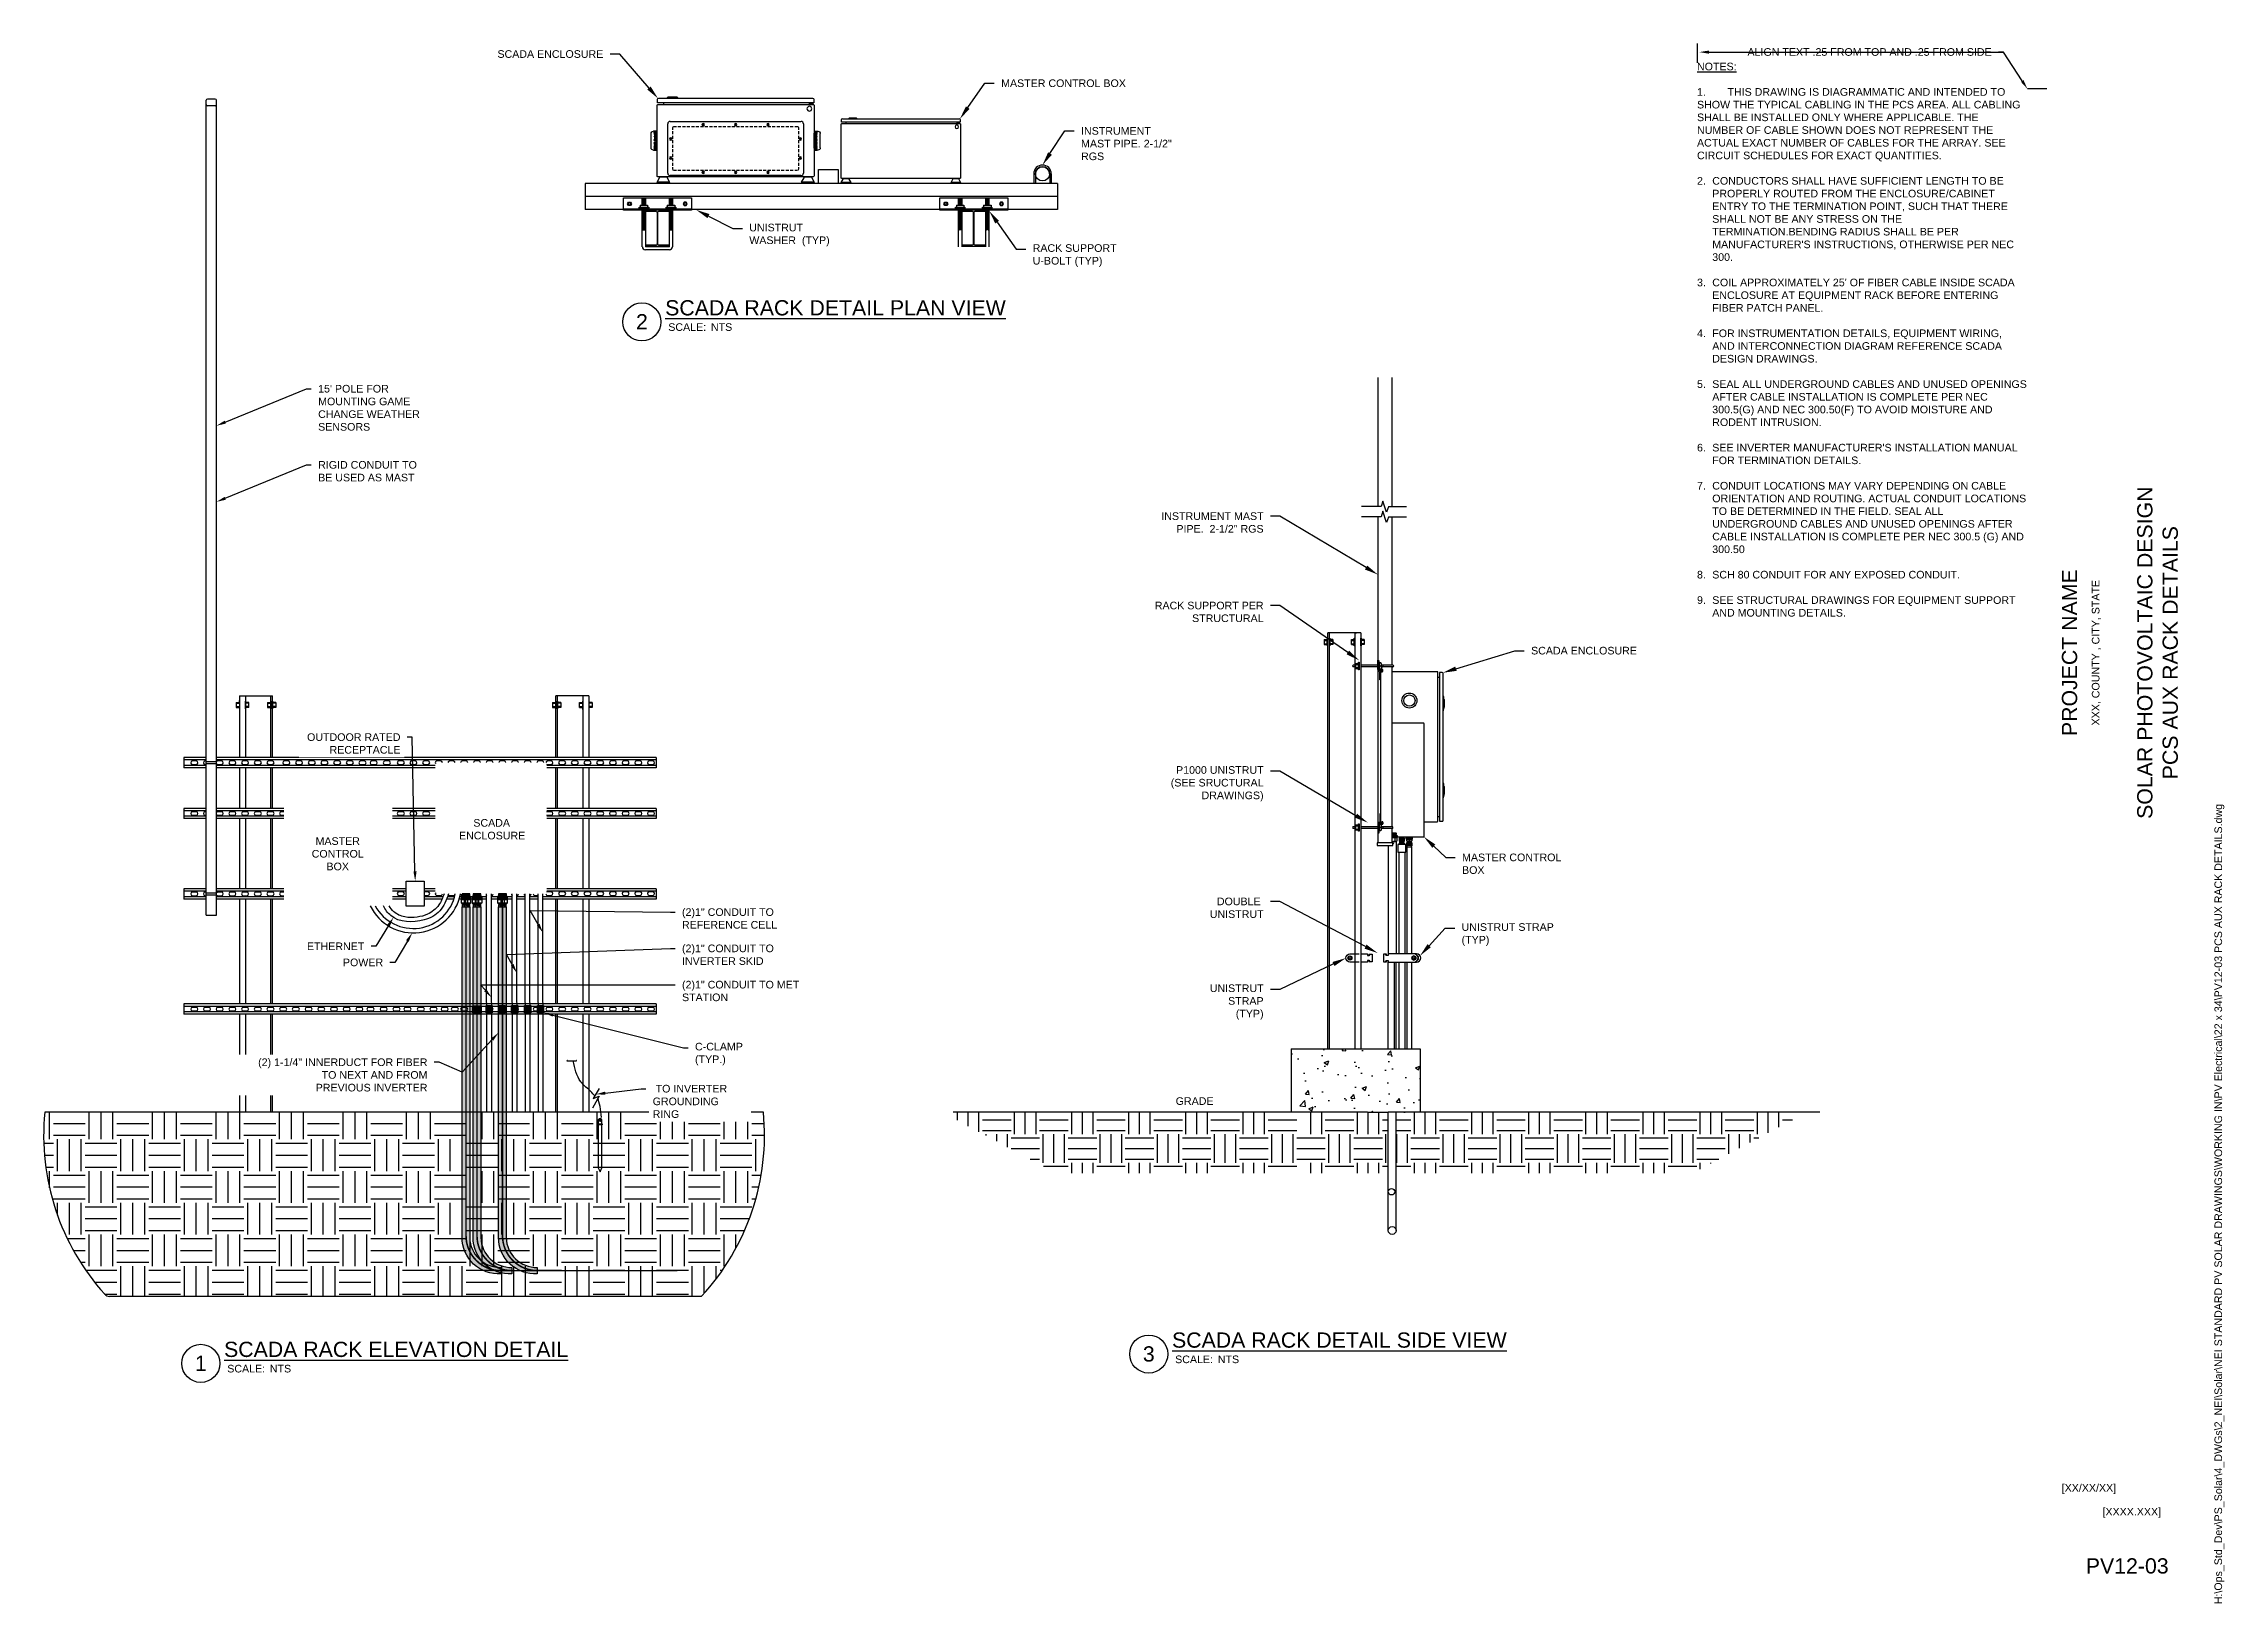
# Paper-space layout 'PV12-03 PCS AUX RACK DETAILS (2)' of a CAD drawing. Header units: feet. Extents: x 5.4 to 34.1, y 1.3 to 21.7.
import ezdxf
from ezdxf import colors
from ezdxf.entities.mleader import LeaderData, LeaderLine
from ezdxf.enums import TextEntityAlignment as Align
from ezdxf.math import Vec2, Vec3

# ---------------------------------------------------------------- set-up
doc = ezdxf.new("R2010")
doc.units = ezdxf.units.FT
doc.header["$MEASUREMENT"] = 0
doc.set_wipeout_variables(frame=1)
doc.linetypes.add('HIDDEN', pattern=[0.375, 0.25, -0.125])
for name, color, linetype in [('9417_1-3$0$UNISTRUT', 94, 'Continuous'), ('ANNO-SYMBOL', 3, 'Continuous'), ('C-GRADE', 110, 'Continuous'), ('Cable Gland', 4, 'Continuous'), ('DC Homerun', 8, 'Continuous'), ('DETL-HDLN', 9, 'HIDDEN'), ('DETL-HTCH', 253, 'Continuous'), ('DETL-HVLN', 72, 'Continuous'), ('DETL-LTLN', 5, 'Continuous'), ('DETL-MDLN', 4, 'Continuous'), ('E- AUX. RACK DETAIL', 3, 'Continuous'), ('E-COND-PVC', 4, 'Continuous'), ('E-COND-RGS', 4, 'Continuous'), ('E-DETL', 7, 'Continuous'), ('E-EQPM-CAB', 5, 'Continuous'), ('E-POSTS', 4, 'Continuous'), ('EQUIPMENT_CON', 150, 'Continuous'), ('G-ANNO-TEXT', 1, 'Continuous'), ('G-ANNO-TEXT @ 1', 1, 'Continuous'), ('G-ANNO-TTBL', 1, 'Continuous'), ('G-TEXT', 7, 'Continuous'), ('I&C - EQUIPMENT', 4, 'Continuous'), ('PV-COMM-FO', 122, 'FIBER_OPTIC_6 STRAND'), ('PV-EQPM-CAB', 5, 'Continuous'), ('S-BOLT', 93, 'Continuous'), ('S-STEL-ANGL', 3, 'Continuous')]:
    doc.layers.add(name, color=color, linetype=linetype)
doc.layers.add('G-NPLT', color=67, linetype='Continuous', plot=False)
doc.styles.add('NEI-A', font='arial.ttf')
doc.linetypes.add('FIBER_OPTIC_6 STRAND', pattern='A,0.2,-0.05,0,-0.05,0.2,-0.15,["FO",Standard,S=0.1,R=0,X=-0.04,Y=-0.05],-0.25,0.2,-0.05,0,-0.05', length=1.2)

psp = doc.layouts.new('PV12-03 PCS AUX RACK DETAILS (2)')

# ---------------------------------------------------------------- texts
at = {"layer": 'G-ANNO-TEXT', "char_height": 0.1, "attachment_point": 1, "style": 'NEI-A'}
for s, width, gutter_width, insert in [("{\\LNOTES:\\Fsimplex|c0;\\W0.8;\\l\\P\\P\\pi-0.2,l0.2,t0.2;}1.^ITHIS DRAWING IS DIAGRAMMATIC AND INTENDED TO SHOW THE TYPICAL CABLING IN THE PCS AREA. ALL CABLING SHALL BE INSTALLED ONLY WHERE APPLICABLE. THE NUMBER OF CABLE SHOWN DOES NOT REPRESENT THE ACTUAL EXACT NUMBER OF CABLES FOR THE ARRAY. SEE CIRCUIT SCHEDULES FOR EXACT QUANTITIES.\\P\\pi0,l0,tz;\\P\\pi-0.2,l0.2,t0.2;2.^ICONDUCTORS SHALL HAVE SUFFICIENT LENGTH TO BE PROPERLY ROUTED FROM THE ENCLOSURE/CABINET ENTRY TO THE TERMINATION POINT, SUCH THAT THERE SHALL NOT BE ANY STRESS ON THE TERMINATION.{\\A1;BENDING RADIUS SHALL BE PER MANUFACTURER'S INSTRUCTIONS, OTHERWISE PER NEC 300.}\\P\\pi0,l0,tz;\\P\\pi-0.2,l0.2,t0.2;3.^ICOIL APPROXIMATELY 25' OF FIBER CABLE INSIDE SCADA ENCLOSURE AT EQUIPMENT RACK BEFORE ENTERING FIBER PATCH PANEL. \\P\\pi0,l0,tz;\\P\\pi-0.2,l0.2,t0.2;4.^IFOR INSTRUMENTATION DETAILS, EQUIPMENT WIRING, AND INTERCONNECTION DIAGRAM REFERENCE SCADA DESIGN DRAWINGS.\\P\\pi0,l0,tz;\\P\\pi-0.2,l0.2,t0.2;5.^ISEAL ALL UNDERGROUND CABLES AND UNUSED OPENINGS AFTER CABLE INSTALLATION IS COMPLETE PER{\\W0.8; }NEC 300.5(G) AND NEC 300.50(F) TO AVOID MOISTURE AND RODENT INTRUSION.{\\A1;\\P\\pi-0.3,l0.3,t0.3;\\P\\pi-0.2,l0.2,t0.2;6.^ISEE INVERTER MANUFACTURER'S INSTALLATION MANUAL FOR TERMINATION DETAILS.\\P\\pi0,l0,tz;\\P\\pi-0.2,l0.2,t0.2;7.^ICONDUIT LOCATIONS MAY VARY DEPENDING ON CABLE ORIENTATION AND ROUTING. ACTUAL CONDUIT LOCATIONS TO BE DETERMINED IN THE FIELD. SEAL ALL UNDERGROUND CABLES AND UNUSED OPENINGS AFTER CABLE INSTALLATION IS COMPLETE PER NEC 300.5 (G) AND 300.50 \\P\\pi0,l0,tz;\\P\\pi-0.2,l0.2,t0.2;8.^ISCH 80 CONDUIT FOR ANY EXPOSED CONDUIT.\\P\\pi0,l0,tz;\\P\\pi-0.2,l0.2,t0.2;9.^ISEE STRUCTURAL DRAWINGS FOR EQUIPMENT SUPPORT AND MOUNTING DETAILS.}", 4.3174, 0.938, (27.145, 21.492)), ('GRADE', 0.53638, 0.547, (20.302, 7.916))]:
    psp.add_mtext_dynamic_manual_height_columns(s, width=width, gutter_width=gutter_width, heights=[0], dxfattribs=dict(at, insert=insert))
at = {"layer": 'G-ANNO-TTBL', "style": 'NEI-A'}
psp.add_text('XXX, COUNTY , CITY, STATE', height=0.1, rotation=90, dxfattribs=at).set_placement((32.386, 13.75), align=Align.MIDDLE)
at = {"layer": 'G-ANNO-TTBL', "char_height": 0.2, "attachment_point": 5, "rotation": 90, "style": 'NEI-A'}
for s, width, gutter_width, heights, insert in [('SOLAR PHOTOVOLTAIC DESIGN\\PPCS AUX RACK DETAILS', 6.78569, 0, [1.376], (33.191, 13.75)), ('PROJECT NAME', 7.8846, 0.5, [0], (32.036, 13.75))]:
    psp.add_mtext_dynamic_manual_height_columns(s, width=width, gutter_width=gutter_width, heights=heights, dxfattribs=dict(at, insert=insert))
at = {"layer": 'G-ANNO-TTBL', "style": 'NEI-A'}
for s, width, insert, char_height, attachment_point in [('[XX/XX/XX]', 0.85482, (31.932, 2.776), 0.1, 4), ('[XXXX.XXX]', 0.85482, (32.852, 2.463), 0.1, 5), ('PV12-03', 1.7218, (32.792, 1.765), 0.2, 5)]:
    psp.add_mtext_dynamic_manual_height_columns(s, width=width, gutter_width=0.5, heights=[0], dxfattribs=dict(at, insert=insert, char_height=char_height, attachment_point=attachment_point))
at = {"layer": 'G-NPLT', "insert": (33.937, 1.263), "char_height": 0.1, "width": 13.97168, "attachment_point": 1, "rotation": 90, "style": 'NEI-A'}
psp.add_mtext('H:\\\\Ops_Std_Dev\\\\PS_Solar\\\\4_DWGs\\\\2_NEI\\\\Solar\\\\NEI STANDARD PV SOLAR DRAWINGS\\\\WORKING IN\\\\PV Electrical\\\\22 x 34\\\\PV12-03 PCS AUX RACK DETAILS.dwg', dxfattribs=at)

# ---------------------------------------------------------------- blocks, each defined once
blk = doc.blocks.new('DETAIL_TITLE')
blk.add_circle((0.592, -0.513), 0.25)
at = {"style": 'NEI-A'}
blk.add_attdef('DETAIL_TITLE_001', (0.91, -0.475), '', height=0.25, dxfattribs=at)
at = {"style": 'NEI-A', "flags": 8}
blk.add_attdef('#', text='', height=0.25, dxfattribs=at).set_placement((0.592, -0.511), align=Align.MIDDLE_CENTER)
at = {"style": 'NEI-A'}
for tag, p in [('SCALE:', (0.939, -0.738)), ('1"_=_', (1.547, -0.738))]:
    blk.add_attdef(tag, text='', height=0.109, dxfattribs=at).set_placement(p, align=Align.BOTTOM_LEFT)
blk = doc.blocks.new('HSQN031')
blk.add_lwpolyline([(-0.4, 0.21), (-0.4, 0), (0.4, 0), (0.4, 0.21), (0.28, 0.27), (-0.28, 0.27)], close=True)
for points in [[(0, 0.21, 0.123587), (-0.2, 0.27, 0.085237), (-0.34, 0.24)], [(0.34, 0.24, 0.085237), (0.2, 0.27, 0.123587), (0, 0.21), (0, 0)]]:
    blk.add_lwpolyline(points, format="xyb")
blk = doc.blocks.new('BracketAngle_BottomView')
for p, q in [((81.54, 214.54), (70.54, 214.54)), ((72.41, 214.54), (72.41, 214.4)), ((74.41, 214.54), (74.41, 214.4)), ((77.66, 214.54), (77.66, 214.4)), ((79.66, 214.54), (79.66, 214.4))]:
    blk.add_line(p, q)
for points in [[(70.54, 216.4), (81.54, 216.4), (81.54, 214.4), (70.54, 214.4)], [(71.7, 215.68), (71.85, 215.4), (71.7, 215.13), (71.38, 215.13), (71.22, 215.4), (71.38, 215.68)], [(80.38, 215.68), (80.22, 215.4), (80.38, 215.13), (80.7, 215.13), (80.85, 215.4), (80.7, 215.68)]]:
    blk.add_lwpolyline(points, close=True)
for centre in [(71.54, 215.4), (80.54, 215.4)]:
    blk.add_circle(centre, 0.2)
blk = doc.blocks.new('A$C24112457')
at = {"layer": 'PV-EQPM-CAB', "lineweight": 25}
for points in [[(0.005, 0.6191), (0.0039, 0.6191), (0, 0.6152), (0, 0.5797), (0.0039, 0.5758), (0.0039, 0.6191)], [(0.005, 0.6533), (0.005, 0.0307)], [(0.0095, 0.0262), (0.0236, 0.0262), (0.0236, 0.0307), (0.0236, 0.6533), (0.0236, 0.6579), (0.0095, 0.6579)], [(0.0291, 0.6327), (0.0236, 0.6327)], [(0.0312, 0.6567), (0.0312, 0.0278)], [(0.3196, 0.6603), (0.0347, 0.6603)], [(0.2154, 0.675), (0.2154, 0.6719), (0.2154, 0.664), (0.215, 0.664), (0.215, 0.6719), (0.2149, 0.6719), (0.2149, 0.664), (0.2137, 0.664), (0.2137, 0.6719), (0.2133, 0.6719), (0.2133, 0.664), (0.2115, 0.664), (0.2115, 0.6719), (0.211, 0.6719), (0.211, 0.664), (0.2084, 0.664), (0.2084, 0.6719), (0.2078, 0.6719), (0.2078, 0.664), (0.2047, 0.664), (0.2047, 0.6719), (0.2037, 0.6719), (0.2037, 0.664), (0.2002, 0.664), (0.2002, 0.6719), (0.1992, 0.6719), (0.1992, 0.664), (0.1952, 0.664), (0.1952, 0.6719), (0.194, 0.6719), (0.194, 0.664), (0.1897, 0.664), (0.1897, 0.6719), (0.1884, 0.6719), (0.1884, 0.664), (0.1839, 0.664), (0.1839, 0.6719), (0.1826, 0.6719), (0.1826, 0.664), (0.1779, 0.664), (0.1779, 0.6719), (0.1766, 0.6719), (0.1766, 0.664), (0.1719, 0.664), (0.1719, 0.6719), (0.1706, 0.6719), (0.1706, 0.664), (0.1661, 0.664), (0.1661, 0.6719), (0.1648, 0.6719), (0.1648, 0.664), (0.1604, 0.664), (0.1604, 0.6719), (0.1593, 0.6719), (0.1593, 0.664), (0.1553, 0.664), (0.1553, 0.6719), (0.1543, 0.6719), (0.1543, 0.664), (0.1507, 0.664), (0.1507, 0.6719), (0.1498, 0.6719), (0.1498, 0.664), (0.1467, 0.664), (0.1467, 0.6719), (0.1459, 0.6719), (0.1459, 0.664), (0.1435, 0.664), (0.1435, 0.6719), (0.143, 0.6719), (0.143, 0.664), (0.141, 0.664), (0.141, 0.6719), (0.1407, 0.6719), (0.1407, 0.664), (0.1396, 0.664), (0.1396, 0.6719), (0.1394, 0.6719), (0.1394, 0.664), (0.1391, 0.664), (0.1391, 0.6719), (0.1391, 0.675)], [(0.1394, 0.664), (0.1396, 0.664), (0.1394, 0.664)], [(0.141, 0.664), (0.1407, 0.664)], [(0.143, 0.664), (0.1435, 0.664), (0.1435, 0.6719)], [(0.2084, 0.664), (0.2079, 0.664), (0.2078, 0.664), (0.2078, 0.6603), (0.1467, 0.6603), (0.1467, 0.664), (0.1465, 0.664), (0.1459, 0.664)], [(0.2058, 0.6845), (0.1486, 0.6845)], [(0.1507, 0.664), (0.1502, 0.664), (0.1498, 0.664)], [(0.1553, 0.664), (0.1546, 0.664), (0.1543, 0.664)], [(0.1604, 0.664), (0.1596, 0.664), (0.1593, 0.664)], [(0.1661, 0.664), (0.1649, 0.664), (0.1648, 0.664)], [(0.1719, 0.664), (0.1708, 0.664), (0.1706, 0.664)], [(0.1779, 0.664), (0.1766, 0.664)], [(0.1839, 0.664), (0.1837, 0.664), (0.1826, 0.664)], [(0.1897, 0.664), (0.1893, 0.664), (0.1884, 0.664)], [(0.1952, 0.664), (0.1948, 0.664), (0.194, 0.664)], [(0.2002, 0.664), (0.1998, 0.664), (0.1992, 0.664)], [(0.2047, 0.664), (0.2042, 0.664), (0.2037, 0.664)], [(0.211, 0.6719), (0.211, 0.664), (0.2115, 0.664)], [(0.211, 0.664), (0.211, 0.664)], [(0.2137, 0.664), (0.2133, 0.664)], [(0.215, 0.664), (0.2149, 0.664)], [(0.3448, 0.6603), (0.3486, 0.6603), (0.3486, 0.6094), (0.3448, 0.6094), (0.3448, 0.6603), (0.327, 0.6501), (0.3231, 0.6501), (0.3231, 0.6196), (0.327, 0.6196), (0.3448, 0.6094)], [(0.3231, 0.0278), (0.3231, 0.6567)], [(0.3448, 0.6412), (0.3486, 0.6412)], [(0.3448, 0.6285), (0.3486, 0.6285)], [(0.005, 0.5758), (0.0039, 0.5758)], [(0.0992, 0.607), (0.0992, 0.0777)], [(0.3079, 0.6171), (0.1094, 0.6171)], [(0.1196, 0.5756), (0.1196, 0.5635)], [(0.1196, 0.5574), (0.1196, 0.5452)], [(0.1196, 0.5393), (0.1196, 0.5272)], [(0.1511, 0.5968), (0.1389, 0.5968)], [(0.1693, 0.5968), (0.1572, 0.5968)], [(0.1874, 0.5968), (0.1753, 0.5968)], [(0.2057, 0.5968), (0.1935, 0.5968)], [(0.2238, 0.5968), (0.2116, 0.5968)], [(0.242, 0.5968), (0.2299, 0.5968)], [(0.2601, 0.5968), (0.248, 0.5968)], [(0.2784, 0.5968), (0.2662, 0.5968)], [(0.2977, 0.5635), (0.2977, 0.5756)], [(0.2977, 0.5452), (0.2977, 0.5574)], [(0.2977, 0.5272), (0.2977, 0.5393)], [(0.3181, 0.0777), (0.3181, 0.607)], [(0.1196, 0.521), (0.1196, 0.5089)], [(0.1196, 0.5029), (0.1196, 0.4908)], [(0.1196, 0.4847), (0.1196, 0.4725)], [(0.1196, 0.4666), (0.1196, 0.4545)], [(0.1196, 0.4483), (0.1196, 0.4362)], [(0.2977, 0.5089), (0.2977, 0.521)], [(0.2977, 0.4908), (0.2977, 0.5029)], [(0.2977, 0.4725), (0.2977, 0.4847)], [(0.2977, 0.4545), (0.2977, 0.4666)], [(0.2977, 0.4362), (0.2977, 0.4483)], [(0.1196, 0.4302), (0.1196, 0.4181)], [(0.1196, 0.412), (0.1196, 0.3998)], [(0.1196, 0.3939), (0.1196, 0.3818)], [(0.1196, 0.3756), (0.1196, 0.3635)], [(0.1196, 0.3575), (0.1196, 0.3454)], [(0.2977, 0.4181), (0.2977, 0.4302)], [(0.2977, 0.3998), (0.2977, 0.412)], [(0.2977, 0.3818), (0.2977, 0.3939)], [(0.2977, 0.3635), (0.2977, 0.3756)], [(0.2977, 0.3454), (0.2977, 0.3575)], [(0.1196, 0.3393), (0.1196, 0.3271)], [(0.1196, 0.321), (0.1196, 0.3089)], [(0.1196, 0.3029), (0.1196, 0.2908)], [(0.1196, 0.2847), (0.1196, 0.2725)], [(0.1196, 0.2666), (0.1196, 0.2544)], [(0.2977, 0.3271), (0.2977, 0.3393)], [(0.2977, 0.3089), (0.2977, 0.321)], [(0.2977, 0.2908), (0.2977, 0.3029)], [(0.2977, 0.2725), (0.2977, 0.2847)], [(0.2977, 0.2544), (0.2977, 0.2666)], [(0.1196, 0.2483), (0.1196, 0.2362)], [(0.1196, 0.2302), (0.1196, 0.2181)], [(0.1196, 0.212), (0.1196, 0.1998)], [(0.1196, 0.1939), (0.1196, 0.1817)], [(0.2977, 0.2362), (0.2977, 0.2483)], [(0.2977, 0.2181), (0.2977, 0.2302)], [(0.2977, 0.1998), (0.2977, 0.212)], [(0.2977, 0.1817), (0.2977, 0.1939)], [(0.1196, 0.1756), (0.1196, 0.1635)], [(0.1196, 0.1575), (0.1196, 0.1454)], [(0.1196, 0.1393), (0.1196, 0.1271)], [(0.1196, 0.1212), (0.1196, 0.109)], [(0.2977, 0.1635), (0.2977, 0.1756)], [(0.2977, 0.1454), (0.2977, 0.1575)], [(0.2977, 0.1271), (0.2977, 0.1393)], [(0.2977, 0.109), (0.2977, 0.1212)], [(0.0286, 0.0459), (0.0286, 0.0288), (0.0312, 0.0288)], [(0.0347, 0.0242), (0.3196, 0.0242)], [(0.1094, 0.0675), (0.3079, 0.0675)], [(0.1389, 0.0879), (0.1511, 0.0879)], [(0.2154, 0.0097), (0.2154, 0.0128), (0.2154, 0.0207), (0.2149, 0.0207), (0.2149, 0.0128), (0.2147, 0.0128), (0.2147, 0.0207), (0.2136, 0.0207), (0.2136, 0.0128), (0.2133, 0.0128), (0.2133, 0.0207), (0.2115, 0.0207), (0.2115, 0.0128), (0.2108, 0.0128), (0.2108, 0.0207), (0.2084, 0.0207), (0.2084, 0.0128), (0.2076, 0.0128), (0.2076, 0.0207), (0.2045, 0.0207), (0.2045, 0.0128), (0.2037, 0.0128), (0.2037, 0.0207), (0.2002, 0.0207), (0.2002, 0.0128), (0.199, 0.0128), (0.199, 0.0207), (0.195, 0.0207), (0.195, 0.0128), (0.1939, 0.0128), (0.1939, 0.0207), (0.1895, 0.0207), (0.1895, 0.0128), (0.1884, 0.0128), (0.1884, 0.0207), (0.1837, 0.0207), (0.1837, 0.0128), (0.1826, 0.0128), (0.1826, 0.0207), (0.1777, 0.0207), (0.1777, 0.0128), (0.1766, 0.0128), (0.1766, 0.0207), (0.1717, 0.0207), (0.1717, 0.0128), (0.1706, 0.0128), (0.1706, 0.0207), (0.1659, 0.0207), (0.1659, 0.0128), (0.1648, 0.0128), (0.1648, 0.0207), (0.1604, 0.0207), (0.1604, 0.0128), (0.1593, 0.0128), (0.1593, 0.0207), (0.1553, 0.0207), (0.1553, 0.0128), (0.1543, 0.0128), (0.1543, 0.0207), (0.1506, 0.0207), (0.1506, 0.0128), (0.1498, 0.0128), (0.1498, 0.0207), (0.1467, 0.0207), (0.1467, 0.0128), (0.1459, 0.0128), (0.1459, 0.0207), (0.1435, 0.0207), (0.1435, 0.0128), (0.1428, 0.0128), (0.1428, 0.0207), (0.141, 0.0207), (0.141, 0.0128), (0.1407, 0.0128), (0.1407, 0.0207), (0.1396, 0.0207), (0.1396, 0.0128), (0.1394, 0.0128), (0.1394, 0.0207), (0.1389, 0.0207), (0.1389, 0.0128), (0.1389, 0.0097)], [(0.1394, 0.0207), (0.1396, 0.0207), (0.1394, 0.0207)], [(0.141, 0.0207), (0.1407, 0.0207)], [(0.1428, 0.0207), (0.1435, 0.0207), (0.1435, 0.0128)], [(0.2078, 0.0207), (0.2078, 0.0242), (0.1467, 0.0242), (0.1467, 0.0207), (0.1464, 0.0207), (0.1459, 0.0207)], [(0.2058, 0.0002), (0.1485, 0.0002)], [(0.1506, 0.0207), (0.1501, 0.0207), (0.1498, 0.0207)], [(0.1553, 0.0207), (0.1546, 0.0207), (0.1543, 0.0207)], [(0.1572, 0.0879), (0.1693, 0.0879)], [(0.1604, 0.0207), (0.1596, 0.0207), (0.1593, 0.0207)], [(0.1659, 0.0207), (0.1649, 0.0207), (0.1648, 0.0207)], [(0.1717, 0.0207), (0.1706, 0.0207)], [(0.1753, 0.0879), (0.1874, 0.0879)], [(0.1777, 0.0207), (0.1766, 0.0207)], [(0.1826, 0.0207), (0.1837, 0.0207)], [(0.1895, 0.0207), (0.1893, 0.0207), (0.1884, 0.0207)], [(0.1935, 0.0879), (0.2057, 0.0879)], [(0.195, 0.0207), (0.1948, 0.0207), (0.1939, 0.0207)], [(0.2002, 0.0207), (0.1997, 0.0207), (0.199, 0.0207)], [(0.2045, 0.0207), (0.2042, 0.0207), (0.2037, 0.0207)], [(0.2084, 0.0207), (0.2079, 0.0207), (0.2076, 0.0207)], [(0.2108, 0.0128), (0.2108, 0.0207), (0.2115, 0.0207)], [(0.2108, 0.0207), (0.2108, 0.0207)], [(0.2116, 0.0879), (0.2238, 0.0879)], [(0.2136, 0.0207), (0.2133, 0.0207)], [(0.2149, 0.0207), (0.2147, 0.0207)], [(0.2299, 0.0879), (0.242, 0.0879)], [(0.248, 0.0879), (0.2601, 0.0879)], [(0.2662, 0.0879), (0.2784, 0.0879)], [(0.3448, 0.0751), (0.3486, 0.0751), (0.3486, 0.0242), (0.3448, 0.0242), (0.3448, 0.0751), (0.327, 0.0649), (0.3231, 0.0649), (0.3231, 0.0344), (0.327, 0.0344), (0.3448, 0.0242)], [(0.3448, 0.0561), (0.3486, 0.0561)], [(0.3448, 0.0433), (0.3486, 0.0433)]]:
    blk.add_lwpolyline(points, dxfattribs=at)
for points in [[(0.133, 0.5968), (0.126, 0.5968, 0.430688), (0.1196, 0.5903), (0.1196, 0.5816)], [(0.2977, 0.5816), (0.2977, 0.5903, 0.403474), (0.2913, 0.5968), (0.2843, 0.5968)], [(0.1196, 0.1029), (0.1196, 0.0942, 0.423338), (0.126, 0.0879), (0.133, 0.0879)], [(0.2843, 0.0879), (0.2913, 0.0879, 0.395743), (0.2977, 0.0942), (0.2977, 0.1029)]]:
    blk.add_lwpolyline(points, format="xyb", dxfattribs=at)
for centre, radius in [((0.1704, 0.6043), 0.00509), ((0.1704, 0.6043), 0.0025), ((0.1704, 0.6043), 0.00186), ((0.2468, 0.6043), 0.00509), ((0.2468, 0.6043), 0.0025), ((0.2468, 0.6043), 0.00186), ((0.1119, 0.4733), 0.00509), ((0.1119, 0.4733), 0.0025), ((0.1119, 0.4733), 0.00186), ((0.3053, 0.4733), 0.00509), ((0.3053, 0.4733), 0.0025), ((0.3053, 0.4733), 0.00186), ((0.1119, 0.3423), 0.00509), ((0.1119, 0.3423), 0.0025), ((0.1119, 0.3423), 0.00186), ((0.3053, 0.3423), 0.00509), ((0.3053, 0.3423), 0.0025), ((0.3053, 0.3423), 0.00186), ((0.1119, 0.2112), 0.00509), ((0.1119, 0.2112), 0.0025), ((0.1119, 0.2112), 0.00186), ((0.3053, 0.2112), 0.00509), ((0.3053, 0.2112), 0.0025), ((0.3053, 0.2112), 0.00186), ((0.0476, 0.0439), 0.00961), ((0.1704, 0.0802), 0.00509), ((0.1704, 0.0802), 0.0025), ((0.1704, 0.0802), 0.00186), ((0.2468, 0.0802), 0.00509), ((0.2468, 0.0802), 0.0025), ((0.2468, 0.0802), 0.00186), ((0.2468, 0.0802), 0.00186)]:
    blk.add_circle(centre, radius, dxfattribs=at)
for centre, radius, start, end in [((0.0095, 0.6532), 0.00444, 90.00039, 179.99961), ((0.029, 0.6347), 0.00202, 270.0007, 359.9993), ((0.0347, 0.6566), 0.00363, 89.99945, 180.00055), ((0.1486, 0.6749), 0.00961, 90.00005, 179.99995), ((0.2057, 0.6749), 0.00961, 0.00005, 89.99995), ((0.3195, 0.6566), 0.00364, 0.00025, 89.99975), ((0.0095, 0.0306), 0.00444, 180.00023, 269.99977), ((0.0347, 0.0277), 0.00363, 179.99965, 270.00035), ((0.1484, 0.0096), 0.00961, 180.00013, 269.99987), ((0.2057, 0.0096), 0.00961, 270.00013, 359.99987), ((0.3195, 0.0277), 0.00364, 270.00045, 359.99955)]:
    blk.add_arc(centre, radius, start, end, dxfattribs=at)
for points in [[(0.099, 0.6069), (0.099, 0.6125), (0.1036, 0.617), (0.1093, 0.617)], [(0.3078, 0.617), (0.3135, 0.617), (0.3181, 0.6125), (0.3181, 0.6069)], [(0.1093, 0.0675), (0.1036, 0.0675), (0.099, 0.0721), (0.099, 0.0776)], [(0.3181, 0.0776), (0.3181, 0.0721), (0.3135, 0.0675), (0.3078, 0.0675)]]:
    blk.add_open_spline(points, degree=3, dxfattribs=at)
blk = doc.blocks.new('A$C89ad2e2d')
at = {"layer": 'PV-EQPM-CAB', "lineweight": 25}
for points in [[(0.005, 0.595), (0.004, 0.595), (0, 0.591), (0, 0.556), (0.004, 0.552), (0.004, 0.595)], [(0.005, 0.629), (0.005, 0.007)], [(0.01, 0.002), (0.024, 0.002), (0.024, 0.007), (0.024, 0.629), (0.024, 0.634), (0.01, 0.634)], [(0.029, 0.609), (0.024, 0.609)], [(0.031, 0.633), (0.031, 0.004)], [(0.32, 0.636), (0.035, 0.636)], [(0.345, 0.636), (0.349, 0.636), (0.349, 0.585), (0.345, 0.585), (0.345, 0.636), (0.327, 0.626), (0.323, 0.626), (0.323, 0.595), (0.327, 0.595), (0.345, 0.585)], [(0.323, 0.004), (0.323, 0.633)], [(0.345, 0.617), (0.349, 0.617)], [(0.345, 0.604), (0.349, 0.604)], [(0.029, 0.022), (0.029, 0.005), (0.031, 0.005)], [(0.035, 0), (0.32, 0)], [(0.345, 0.051), (0.349, 0.051), (0.349, 0), (0.345, 0), (0.345, 0.051), (0.327, 0.041), (0.323, 0.041), (0.323, 0.01), (0.327, 0.01), (0.345, 0)], [(0.345, 0.032), (0.349, 0.032)], [(0.345, 0.019), (0.349, 0.019)]]:
    blk.add_lwpolyline(points, dxfattribs=at)
blk.add_circle((0.048, 0.02), 0.00961, dxfattribs=at)
for centre, radius, start, end in [((0.009, 0.629), 0.00444, 90.0004, 179.9996), ((0.029, 0.611), 0.00202, 270.0007, 359.9993), ((0.035, 0.633), 0.00363, 89.9995, 180.0005), ((0.319, 0.633), 0.00364, 0.0003, 89.9997), ((0.009, 0.007), 0.00444, 180.0002, 269.9998), ((0.035, 0.004), 0.00363, 179.9996, 270.0004), ((0.319, 0.004), 0.00364, 270.0004, 359.9996)]:
    blk.add_arc(centre, radius, start, end, dxfattribs=at)
blk = doc.blocks.new('A$C82a2585c')
at = {"layer": 'E-DETL'}
for p, q in [((0.103, 5.463), (0.103, 0)), ((0.167, 5.463), (0.16, 5.463)), ((0.181, 5.463), (0.181, 0)), ((0.515, 0), (0.515, 5.463)), ((0.536, 5.463), (0.529, 5.463)), ((0.536, 0), (0.536, 5.463)), ((0.058, 5.374), (0.058, 5.364)), ((0.058, 5.374), (0.096, 5.374)), ((0.058, 5.364), (0.058, 5.321)), ((0.058, 5.364), (0.096, 5.364)), ((0.058, 5.321), (0.058, 5.31)), ((0.058, 5.321), (0.096, 5.321)), ((0.058, 5.31), (0.096, 5.31)), ((0.226, 5.374), (0.188, 5.374)), ((0.226, 5.364), (0.188, 5.364)), ((0.226, 5.321), (0.188, 5.321)), ((0.226, 5.31), (0.188, 5.31)), ((0.226, 5.364), (0.226, 5.374)), ((0.226, 5.321), (0.226, 5.364)), ((0.226, 5.31), (0.226, 5.321)), ((0.47, 5.374), (0.47, 5.364)), ((0.47, 5.374), (0.508, 5.374)), ((0.47, 5.364), (0.47, 5.321)), ((0.47, 5.364), (0.508, 5.364)), ((0.47, 5.321), (0.47, 5.31)), ((0.47, 5.321), (0.508, 5.321)), ((0.47, 5.31), (0.508, 5.31)), ((0.581, 5.374), (0.543, 5.374)), ((0.581, 5.364), (0.543, 5.364)), ((0.581, 5.321), (0.543, 5.321)), ((0.581, 5.31), (0.543, 5.31)), ((0.581, 5.374), (0.581, 5.364)), ((0.581, 5.364), (0.581, 5.321)), ((0.581, 5.321), (0.581, 5.31))]:
    blk.add_line(p, q, dxfattribs=at)
at = {"layer": 'E-DETL', "flags": 128}
for points in [[(0.103, 5.463), (0.536, 5.463)], [(0.096, 5.31), (0.096, 5.374)], [(0.188, 5.374), (0.188, 5.31)], [(0.508, 5.31), (0.508, 5.374)], [(0.543, 5.31), (0.543, 5.374)]]:
    blk.add_lwpolyline(points, dxfattribs=at)
for points in [[(0.096, 5.293), (0.103, 5.293), (0.103, 5.293), (0.103, 5.392), (0.103, 5.392), (0.096, 5.392)], [(0.188, 5.392), (0.181, 5.392), (0.181, 5.392), (0.181, 5.293), (0.181, 5.293), (0.188, 5.293)], [(0.508, 5.293), (0.515, 5.293), (0.515, 5.293), (0.515, 5.392), (0.515, 5.392), (0.508, 5.392)], [(0.543, 5.293), (0.536, 5.293), (0.536, 5.293), (0.536, 5.392), (0.536, 5.392), (0.543, 5.392)]]:
    blk.add_lwpolyline(points, close=True, dxfattribs=at)
blk = doc.blocks.new('Bell End')
at = {"layer": 'E-COND-PVC', "linetype": 'Continuous'}
for points in [[(-0.61, 0), (0.61, 0), (0.61, 0.27), (0.55, 0.32), (-0.55, 0.32), (-0.61, 0.27), (-0.61, 0)], [(-0.58, 0.3), (-0.54, 0.31), (-0.48, 0.32), (-0.43, 0.32), (-0.38, 0.3), (-0.34, 0.27), (-0.27, 0.27), (-0.2, 0.3), (-0.11, 0.32), (0, 0.32), (0.13, 0.31), (0.2, 0.3), (0.27, 0.27), (0.34, 0.27), (0.37, 0.3), (0.44, 0.32), (0.51, 0.32), (0.54, 0.31), (0.61, 0.27)], [(-0.55, 0.37), (-0.54, 0.43), (-0.51, 0.47), (-0.47, 0.5), (-0.42, 0.51), (0.41, 0.51), (0.47, 0.5), (0.51, 0.47), (0.54, 0.43), (0.55, 0.37)], [(-0.55, 0.37), (0.55, 0.37), (0.55, 0.32)], [(-0.55, 0.37), (-0.55, 0.32)], [(0.42, 0.51), (0.42, 0.55), (-0.42, 0.55), (-0.42, 0.51)], [(-0.34, 0.27), (-0.34, 0)], [(-0.27, 0.27), (-0.27, 0)], [(0.27, 0.27), (0.27, 0)], [(0.34, 0.27), (0.34, 0)]]:
    blk.add_lwpolyline(points, dxfattribs=at)

# ---------------------------------------------------------------- hatches: boundary and pattern name
h = psp.add_hatch(color=256)
h.dxf.hatch_style = 1
h.paths.add_polyline_path([(11.072, 9.116), (11.186, 9.116), (11.186, 9.023), (11.072, 9.023)])
at = {"layer": 'DETL-HTCH', "true_color": 0xc7c8ca}
h = psp.add_hatch(dxfattribs=at)
h.set_pattern_fill('AR-CONC', color=9, scale=0.083333)
h.set_pattern_definition([(50, (2.471, 2.26337), (0.597717, -0.052293), [0.0625, -0.6875]), (355, (2.471, 2.2634), (-0.115626, 0.626827), [0.05, -0.55]), (100.4514, (2.5208, 2.259), (0.48209, 0.574533), [0.053117, -0.584285]), (46.1842, (2.471, 2.43004), (0.889368, -0.137933), [0.09375, -1.03125]), (96.6356, (2.5451, 2.41854), (0.778885, 0.811766), [0.079675, -0.876428]), (351.184, (2.471, 2.43), (0.778885, 0.811766), [0.075, -0.825]), (21, (2.55434, 2.38837), (0.497423, -0.335516), [0.0625, -0.6875]), (326, (2.55434, 2.3884), (0.202763, 0.604292), [0.05, -0.55]), (71.4514, (2.5958, 2.3604), (0.700185, 0.268776), [0.053117, -0.584285]), (37.5, (2.471, 2.26337), (0.0101332, 0.2774115), [0, -0.5433333, 0, -0.5583333, 0, -0.5520833]), (7.5, (2.471, 2.26337), (0.2192246, 0.3286764), [0, -0.3183333, 0, -0.5308333, 0, -0.2104167]), (327.5, (2.28518, 2.26337), (0.444852, -0.0187957), [0, -0.2083333, 0, -0.65, 0, -0.8625]), (317.5, (2.20184, 2.26337), (0.4859885, 0.083421), [0, -0.270833, 0, -0.431667, 0, -0.6125])])
h.paths.add_polyline_path([(23.514, 8.553), (21.82, 8.553), (21.82, 7.72), (22.821, 7.72), (23.092, 7.72), (23.514, 7.72)])
at = {"layer": 'DETL-HTCH'}
h = psp.add_hatch(dxfattribs=at)
h.set_pattern_fill('EARTH', color=256, scale=1.666667)
h.set_pattern_definition([(0, (-687.7618, 134.91636), (0.41666667, 0.41666667), [0.41666667, -0.41666667]), (0, (-687.7618, 135.0726), (0.41666667, 0.41666667), [0.41666667, -0.41666667]), (0, (-687.7618, 135.22886), (0.41666667, 0.41666667), [0.41666667, -0.41666667]), (90, (-687.70973, 135.28095), (-0.41666667, 0.41666667), [0.41666667, -0.41666667]), (90, (-687.5535, 135.28095), (-0.41666667, 0.41666667), [0.41666667, -0.41666667]), (90, (-687.39723, 135.28095), (-0.41666667, 0.41666667), [0.41666667, -0.41666667])])
h.paths.add_polyline_path([(14.891, 7.72), (7.382, 7.72), (5.457, 7.72, 0.211025), (6.244, 5.332, 0.212292), (6.306, 5.304), (14.079, 5.304, 0.214153)])
at = {"layer": 'E-COND-RGS'}
h = psp.add_hatch(dxfattribs=at)
h.set_pattern_fill('EARTH', color=256, scale=1.500001)
h.set_pattern_definition([(0, (-485.48493, -1026.02168), (0.37500014, 0.37500014), [0.37500014, -0.37500014]), (0, (-485.48493, -1025.88105), (0.37500014, 0.37500014), [0.37500014, -0.37500014]), (0, (-485.48493, -1025.74043), (0.37500014, 0.37500014), [0.37500014, -0.37500014]), (90, (-485.43806, -1025.69355), (-0.37500014, 0.37500014), [0.37500014, -0.37500014]), (90, (-485.29743, -1025.69355), (-0.37500014, 0.37500014), [0.37500014, -0.37500014]), (90, (-485.1568, -1025.69355), (-0.37500014, 0.37500014), [0.37500014, -0.37500014])])
h.paths.add_polyline_path([(23.196, 7.72), (23.196, 6.919), (27.085, 6.919), (28.585, 7.72)])
h.paths.add_polyline_path([(21.938, 7.72), (21.938, 6.919), (23.091, 6.919), (23.091, 7.72)])
h.paths.add_polyline_path([(21.937, 6.919), (21.937, 7.72), (17.238, 7.72), (18.738, 6.919)])
at = {"layer": 'E-POSTS'}
h = psp.add_hatch(color=256, dxfattribs=at)
h.dxf.hatch_style = 1
h.paths.add_polyline_path([(12.771, 7.612, -0.548447), (12.722, 7.612, -1)])
at = {"layer": 'EQUIPMENT_CON'}
h = psp.add_hatch(color=1, dxfattribs=at)
h.dxf.hatch_style = 1
h.paths.add_polyline_path([(11.25, 9.12), (11.331, 9.12), (11.331, 9.026), (11.25, 9.026)])
h = psp.add_hatch(color=1, dxfattribs=at)
h.dxf.hatch_style = 1
h.paths.add_polyline_path([(11.42, 9.12), (11.501, 9.12), (11.501, 9.026), (11.42, 9.026)])
h = psp.add_hatch(color=1, dxfattribs=at)
h.dxf.hatch_style = 1
h.paths.add_polyline_path([(11.584, 9.12), (11.665, 9.12), (11.665, 9.026), (11.584, 9.026)])
h = psp.add_hatch(color=1, dxfattribs=at)
h.dxf.hatch_style = 1
h.paths.add_polyline_path([(11.755, 9.12), (11.836, 9.12), (11.836, 9.026), (11.755, 9.026)])
at = {"layer": 'S-BOLT'}
h = psp.add_hatch(dxfattribs=at)
h.set_pattern_fill('ANSI31', color=256, scale=0.081102, angle=180)
h.set_pattern_definition([(225, (15.242583, 25.08486), (0.00716845, -0.00716845), [])])
h.paths.add_polyline_path([(13.301, 19.296), (13.342, 19.296), (13.342, 19.559), (13.301, 19.559)])
h.paths.add_polyline_path([(13.301, 19.624), (13.342, 19.624), (13.342, 19.718), (13.301, 19.718)])
h.paths.add_polyline_path([(13.656, 19.623), (13.697, 19.623), (13.697, 19.718), (13.656, 19.718)])
h.paths.add_polyline_path([(13.697, 19.296), (13.697, 19.559), (13.656, 19.559), (13.656, 19.296)])
h = psp.add_hatch(dxfattribs=at)
h.set_pattern_fill('ANSI31', color=256, scale=0.081102, angle=180)
h.set_pattern_definition([(225, (19.394406, 25.08486), (0.00716845, -0.00716845), [])])
h.paths.add_polyline_path([(17.453, 19.296), (17.494, 19.296), (17.494, 19.559), (17.453, 19.559)])
h.paths.add_polyline_path([(17.453, 19.624), (17.494, 19.624), (17.494, 19.718), (17.453, 19.718)])
h.paths.add_polyline_path([(17.808, 19.623), (17.848, 19.623), (17.848, 19.718), (17.808, 19.718)])
h.paths.add_polyline_path([(17.848, 19.296), (17.848, 19.559), (17.808, 19.559), (17.808, 19.296)])

# ---------------------------------------------------------------- linework, layer by layer
at = {"color": 7, "lineweight": 25}
for points in [[(23.331, 15.664), (23.094, 15.664), (23.068, 15.596), (23.023, 15.74), (23.001, 15.667), (22.74, 15.667)], [(23.331, 15.528), (23.094, 15.528), (23.068, 15.46), (23.023, 15.605), (23.001, 15.531), (22.74, 15.531)]]:
    psp.add_lwpolyline(points, dxfattribs=at)
psp.add_lwpolyline([(11.072, 9.116), (11.186, 9.116), (11.186, 9.023), (11.072, 9.023)], close=True)
at = {"layer": '9417_1-3$0$UNISTRUT'}
for centre in [(11.139, 9.07), (11.474, 9.07)]:
    psp.add_arc(centre, 0.0391, 336.27, 23.73, dxfattribs=at)
at = {"layer": 'ANNO-SYMBOL'}
for q in [(21.82, 7.72), (23.511, 8.553)]:
    psp.add_line((21.82, 8.553), q, dxfattribs=at)
at = {"layer": 'C-GRADE'}
psp.add_lwpolyline([(22.821, 7.72), (23.092, 7.72)], dxfattribs=at)
at = {"layer": 'DETL-HDLN', "color": 8, "linetype": 'Continuous', "ltscale": 0.5}
for points in [[(7.444, 12.33), (7.397, 12.33, 1), (7.397, 12.283), (7.444, 12.283, 1)], [(8.11, 12.33), (8.064, 12.33, 1), (8.064, 12.283), (8.11, 12.283, 1)], [(8.277, 12.33), (8.23, 12.33, 1), (8.23, 12.283), (8.277, 12.283, 1)], [(8.444, 12.33), (8.397, 12.33, 1), (8.397, 12.283), (8.444, 12.283, 1)], [(8.819, 12.33), (8.772, 12.33, 1), (8.772, 12.283), (8.819, 12.283, 1)], [(8.986, 12.33), (8.939, 12.33, 1), (8.939, 12.283), (8.986, 12.283, 1)], [(9.152, 12.33), (9.105, 12.33, 1), (9.105, 12.283), (9.152, 12.283, 1)], [(9.319, 12.33), (9.272, 12.33, 1), (9.272, 12.283), (9.319, 12.283, 1)], [(9.486, 12.33), (9.439, 12.33, 1), (9.439, 12.283), (9.486, 12.283, 1)], [(9.652, 12.329), (9.605, 12.329, 1), (9.605, 12.282), (9.652, 12.282, 1)], [(9.799, 12.329), (9.752, 12.329, 1), (9.752, 12.282), (9.799, 12.282, 1)], [(9.972, 12.329), (9.925, 12.329, 1), (9.925, 12.282), (9.972, 12.282, 1)], [(10.154, 12.33), (10.107, 12.33, 1), (10.107, 12.283), (10.154, 12.283, 1)], [(10.32, 12.33), (10.273, 12.33, 1), (10.273, 12.283), (10.32, 12.283, 1)], [(11.154, 12.329), (11.107, 12.329, 1), (11.107, 12.282), (11.154, 12.282, 1)], [(11.32, 12.33), (11.273, 12.33, 1), (11.273, 12.283), (11.32, 12.283, 1)], [(11.487, 12.33), (11.44, 12.33, 1), (11.44, 12.283), (11.487, 12.283, 1)], [(11.654, 12.33), (11.607, 12.33, 1), (11.607, 12.283), (11.654, 12.283, 1)], [(11.82, 12.33), (11.773, 12.33, 1), (11.773, 12.283), (11.82, 12.283, 1)], [(11.987, 12.33), (11.94, 12.33, 1), (11.94, 12.283), (11.987, 12.283, 1)], [(12.272, 12.33), (12.225, 12.33, 1), (12.225, 12.283), (12.272, 12.283, 1)], [(12.439, 12.33), (12.392, 12.33, 1), (12.392, 12.283), (12.439, 12.283, 1)], [(12.605, 12.33), (12.559, 12.33, 1), (12.559, 12.283), (12.605, 12.283, 1)], [(12.772, 12.33), (12.725, 12.33, 1), (12.725, 12.283), (12.772, 12.283, 1)], [(12.939, 12.33), (12.892, 12.33, 1), (12.892, 12.283), (12.939, 12.283, 1)], [(13.105, 12.33), (13.059, 12.33, 1), (13.059, 12.283), (13.105, 12.283, 1)], [(13.272, 12.33), (13.225, 12.33, 1), (13.225, 12.283), (13.272, 12.283, 1)], [(13.439, 12.33), (13.392, 12.33, 1), (13.392, 12.283), (13.439, 12.283, 1)], [(7.444, 11.663), (7.397, 11.663, 1), (7.397, 11.616), (7.444, 11.616, 1)], [(8.11, 11.663), (8.064, 11.663, 1), (8.064, 11.616), (8.11, 11.616, 1)], [(8.277, 11.663), (8.23, 11.663, 1), (8.23, 11.616), (8.277, 11.616, 1)], [(8.777, 11.663), (8.73, 11.663, 1), (8.73, 11.616), (8.777, 11.616, 1)], [(8.944, 11.663), (8.897, 11.663, 1), (8.897, 11.616), (8.944, 11.616, 1)], [(9.11, 11.663), (9.064, 11.663, 1), (9.064, 11.616), (9.11, 11.616, 1)], [(9.277, 11.663), (9.23, 11.663, 1), (9.23, 11.616), (9.277, 11.616, 1)], [(9.444, 11.663), (9.397, 11.663, 1), (9.397, 11.616), (9.444, 11.616, 1)], [(9.61, 11.663), (9.564, 11.663, 1), (9.564, 11.616), (9.61, 11.616, 1)], [(9.757, 11.663), (9.71, 11.663, 1), (9.71, 11.616), (9.757, 11.616, 1)], [(9.93, 11.663), (9.883, 11.663, 1), (9.883, 11.616), (9.93, 11.616, 1)], [(10.32, 11.663), (10.273, 11.663, 1), (10.273, 11.616), (10.32, 11.616, 1)], [(11.154, 11.663), (11.107, 11.663, 1), (11.107, 11.616), (11.154, 11.616, 1)], [(11.32, 11.663), (11.273, 11.663, 1), (11.273, 11.616), (11.32, 11.616, 1)], [(11.487, 11.663), (11.44, 11.663, 1), (11.44, 11.616), (11.487, 11.616, 1)], [(11.654, 11.663), (11.607, 11.663, 1), (11.607, 11.616), (11.654, 11.616, 1)], [(11.82, 11.663), (11.773, 11.663, 1), (11.773, 11.616), (11.82, 11.616, 1)], [(11.987, 11.663), (11.94, 11.663, 1), (11.94, 11.616), (11.987, 11.616, 1)], [(12.272, 11.663), (12.225, 11.663, 1), (12.225, 11.616), (12.272, 11.616, 1)], [(12.439, 11.663), (12.392, 11.663, 1), (12.392, 11.616), (12.439, 11.616, 1)], [(12.605, 11.663), (12.559, 11.663, 1), (12.559, 11.616), (12.605, 11.616, 1)], [(12.772, 11.663), (12.725, 11.663, 1), (12.725, 11.616), (12.772, 11.616, 1)], [(12.939, 11.663), (12.892, 11.663, 1), (12.892, 11.616), (12.939, 11.616, 1)], [(13.105, 11.663), (13.059, 11.663, 1), (13.059, 11.616), (13.105, 11.616, 1)], [(13.272, 11.663), (13.225, 11.663, 1), (13.225, 11.616), (13.272, 11.616, 1)], [(13.439, 11.663), (13.392, 11.663, 1), (13.392, 11.616), (13.439, 11.616, 1)], [(7.444, 10.608), (7.397, 10.608, 1), (7.397, 10.561), (7.444, 10.561, 1)], [(8.11, 10.608), (8.064, 10.608, 1), (8.064, 10.561), (8.11, 10.561, 1)], [(8.277, 10.608), (8.23, 10.608, 1), (8.23, 10.561), (8.277, 10.561, 1)], [(8.777, 10.608), (8.73, 10.608, 1), (8.73, 10.561), (8.777, 10.561, 1)], [(8.944, 10.608), (8.897, 10.608, 1), (8.897, 10.561), (8.944, 10.561, 1)], [(12.272, 10.612), (12.225, 10.612, 1), (12.225, 10.565), (12.272, 10.565, 1)], [(12.439, 10.612), (12.392, 10.612, 1), (12.392, 10.565), (12.439, 10.565, 1)], [(12.605, 10.612), (12.559, 10.612, 1), (12.559, 10.565), (12.605, 10.565, 1)], [(12.772, 10.612), (12.725, 10.612, 1), (12.725, 10.565), (12.772, 10.565, 1)], [(12.939, 10.612), (12.892, 10.612, 1), (12.892, 10.565), (12.939, 10.565, 1)], [(13.105, 10.612), (13.059, 10.612, 1), (13.059, 10.565), (13.105, 10.565, 1)], [(13.272, 10.612), (13.225, 10.612, 1), (13.225, 10.565), (13.272, 10.565, 1)], [(13.439, 10.612), (13.392, 10.612, 1), (13.392, 10.565), (13.439, 10.565, 1)], [(7.444, 9.096), (7.397, 9.096, 1), (7.397, 9.049), (7.444, 9.049, 1)], [(7.61, 9.096), (7.564, 9.096, 1), (7.564, 9.049), (7.61, 9.049, 1)], [(7.777, 9.096), (7.73, 9.096, 1), (7.73, 9.049), (7.777, 9.049, 1)], [(8.11, 9.096), (8.064, 9.096, 1), (8.064, 9.049), (8.11, 9.049, 1)], [(8.277, 9.096), (8.23, 9.096, 1), (8.23, 9.049), (8.277, 9.049, 1)], [(8.444, 9.096), (8.397, 9.096, 1), (8.397, 9.049), (8.444, 9.049, 1)], [(8.777, 9.096), (8.73, 9.096, 1), (8.73, 9.049), (8.777, 9.049, 1)], [(8.944, 9.096), (8.897, 9.096, 1), (8.897, 9.049), (8.944, 9.049, 1)], [(9.11, 9.096), (9.064, 9.096, 1), (9.064, 9.049), (9.11, 9.049, 1)], [(9.277, 9.096), (9.23, 9.096, 1), (9.23, 9.049), (9.277, 9.049, 1)], [(9.444, 9.096), (9.397, 9.096, 1), (9.397, 9.049), (9.444, 9.049, 1)], [(9.61, 9.096), (9.564, 9.096, 1), (9.564, 9.049), (9.61, 9.049, 1)], [(9.757, 9.096), (9.71, 9.096, 1), (9.71, 9.049), (9.757, 9.049, 1)], [(9.93, 9.096), (9.883, 9.096, 1), (9.883, 9.049), (9.93, 9.049, 1)], [(10.097, 9.096), (10.05, 9.096, 1), (10.05, 9.049), (10.097, 9.049, 1)], [(10.243, 9.096), (10.196, 9.096, 1), (10.196, 9.049), (10.243, 9.049, 1)], [(10.417, 9.096), (10.37, 9.096, 1), (10.37, 9.049), (10.417, 9.049, 1)], [(10.583, 9.096), (10.536, 9.096, 1), (10.536, 9.049), (10.583, 9.049, 1)], [(10.73, 9.096), (10.683, 9.096, 1), (10.683, 9.049), (10.73, 9.049, 1)], [(10.863, 9.096), (10.816, 9.096, 1), (10.816, 9.049), (10.863, 9.049, 1)], [(11.154, 9.096), (11.107, 9.096, 1), (11.107, 9.049), (11.154, 9.049, 1)], [(11.654, 9.096), (11.607, 9.096, 1), (11.607, 9.049), (11.654, 9.049, 1)], [(11.82, 9.096), (11.773, 9.096, 1), (11.773, 9.049), (11.82, 9.049, 1)], [(11.939, 9.096), (11.892, 9.096, 1), (11.892, 9.049), (11.939, 9.049, 1)]]:
    psp.add_lwpolyline(points, format="xyb", close=True, dxfattribs=at)
for points in [[(7.576, 12.33), (7.564, 12.33, 1), (7.564, 12.283), (7.576, 12.283)], [(7.711, 12.292, 0.23836), (7.73, 12.283), (7.777, 12.283, 1), (7.777, 12.33), (7.73, 12.33, 0.23836), (7.711, 12.32, 0.23836)], [(7.897, 12.33, 1), (7.897, 12.283)], [(7.897, 12.283), (7.944, 12.283, 1), (7.944, 12.33), (7.897, 12.33, 1)], [(8.605, 12.33, 1), (8.605, 12.283)], [(8.605, 12.283), (8.652, 12.283, 1), (8.652, 12.33), (8.605, 12.33, 1)], [(10.94, 12.329, 1), (10.94, 12.282)], [(10.94, 12.282), (10.987, 12.282, 1), (10.987, 12.329), (10.94, 12.329, 1)], [(7.576, 11.663), (7.564, 11.663, 1), (7.564, 11.616), (7.576, 11.616)], [(7.711, 11.626, 0.23836), (7.73, 11.616), (7.777, 11.616, 1), (7.777, 11.663), (7.73, 11.663, 0.23836), (7.711, 11.653, 0.23836)], [(7.897, 11.663, 1), (7.897, 11.616)], [(7.897, 11.616), (7.944, 11.616, 1), (7.944, 11.663), (7.897, 11.663, 1)], [(8.564, 11.663, 1), (8.564, 11.616)], [(8.564, 11.616), (8.61, 11.616, 1), (8.61, 11.663), (8.564, 11.663, 1)], [(10.94, 11.663, 1), (10.94, 11.616)], [(10.94, 11.616), (10.987, 11.616, 1), (10.987, 11.663), (10.94, 11.663, 1)], [(7.576, 10.608), (7.564, 10.608, 1), (7.564, 10.561), (7.576, 10.561)], [(7.711, 10.57, 0.23836), (7.73, 10.561), (7.777, 10.561, 1), (7.777, 10.608), (7.73, 10.608, 0.23836), (7.711, 10.598, 0.23836)], [(7.897, 10.608, 1), (7.897, 10.561)], [(7.897, 10.561), (7.944, 10.561, 1), (7.944, 10.608), (7.897, 10.608, 1)], [(8.564, 10.608, 1), (8.564, 10.561)], [(8.564, 10.561), (8.61, 10.561, 1), (8.61, 10.608), (8.564, 10.608, 1)], [(9.745, 10.561), (9.757, 10.561, 1), (9.757, 10.608), (9.735, 10.608)], [(9.935, 10.561, 0.900034), (9.93, 10.608), (9.927, 10.608)], [(11.321, 10.561, 0.989868), (11.32, 10.608), (11.273, 10.608, 0.69777), (11.258, 10.566, 0.69777)], [(11.491, 10.561, 0.910341), (11.487, 10.608), (11.44, 10.608, 0.775781), (11.429, 10.564, 0.775781)], [(11.655, 10.561, 0.966123), (11.654, 10.608), (11.607, 10.608, 0.721112), (11.593, 10.565, 0.721112)], [(11.826, 10.561, 0.887913), (11.82, 10.608), (11.773, 10.608, 0.79787), (11.763, 10.563, 0.79787)], [(10.917, 10.584, 0.415512), (10.94, 10.561)], [(10.94, 10.561), (10.987, 10.561, 0.415512), (11.01, 10.584, 0.415512)], [(7.897, 9.096, 1), (7.897, 9.049)], [(7.897, 9.049), (7.944, 9.049, 1), (7.944, 9.096), (7.897, 9.096, 1)], [(8.564, 9.096, 1), (8.564, 9.049)], [(8.564, 9.049), (8.61, 9.049, 1), (8.61, 9.096), (8.564, 9.096, 1)], [(10.94, 9.096, 1), (10.94, 9.049)], [(10.94, 9.049), (10.987, 9.049, 1), (10.987, 9.096), (10.94, 9.096, 1)], [(11.319, 9.049, 1), (11.319, 9.096)], [(11.32, 9.049, 1), (11.32, 9.096)], [(11.486, 9.049, 1), (11.486, 9.096)], [(11.487, 9.049, 1), (11.487, 9.096)]]:
    psp.add_lwpolyline(points, format="xyb", dxfattribs=at)
at = {"layer": 'DETL-HVLN'}
psp.add_line((23.512, 8.553), (23.512, 7.72), dxfattribs=at)
at = {"layer": 'DETL-LTLN'}
for p, q in [((7.576, 10.305), (7.576, 21.002)), ((7.695, 21.015), (7.593, 21.015)), ((7.695, 20.928), (7.593, 20.928)), ((7.711, 10.305), (7.711, 21.002)), ((7.576, 12.374), (7.281, 12.374)), ((7.281, 12.374), (7.281, 12.238)), ((7.576, 12.343), (7.281, 12.343)), ((13.482, 12.374), (7.711, 12.374)), ((13.482, 12.343), (7.711, 12.343)), ((13.482, 12.374), (13.482, 12.238)), ((7.576, 12.27), (7.281, 12.27)), ((7.576, 12.238), (7.281, 12.238)), ((13.482, 12.27), (7.711, 12.27)), ((13.482, 12.238), (7.711, 12.238)), ((7.576, 11.707), (7.281, 11.707)), ((7.281, 11.707), (7.281, 11.572)), ((7.576, 11.676), (7.281, 11.676)), ((7.576, 11.603), (7.281, 11.603)), ((7.576, 11.572), (7.281, 11.572)), ((13.482, 11.707), (7.711, 11.707)), ((13.482, 11.676), (7.711, 11.676)), ((13.482, 11.603), (7.711, 11.603)), ((13.482, 11.572), (7.711, 11.572)), ((13.482, 11.707), (13.482, 11.572)), ((7.576, 10.652), (7.281, 10.652)), ((7.281, 10.652), (7.281, 10.517)), ((7.576, 10.621), (7.281, 10.621)), ((9.669, 10.652), (7.711, 10.652)), ((9.673, 10.621), (7.711, 10.621)), ((9.844, 10.652), (9.73, 10.652)), ((9.848, 10.621), (9.734, 10.621)), ((10.203, 10.652), (9.922, 10.652)), ((10.203, 10.621), (9.925, 10.621)), ((13.482, 10.652), (10.438, 10.652)), ((10.585, 10.621), (10.438, 10.621)), ((13.482, 10.621), (12.044, 10.621)), ((13.482, 10.652), (13.482, 10.517)), ((7.576, 10.548), (7.281, 10.548)), ((7.576, 10.517), (7.281, 10.517)), ((7.576, 10.305), (7.711, 10.305)), ((9.687, 10.548), (7.711, 10.548)), ((9.695, 10.517), (7.711, 10.517)), ((9.862, 10.548), (9.748, 10.548)), ((9.87, 10.517), (9.758, 10.517)), ((10.203, 10.548), (9.938, 10.548)), ((10.203, 10.517), (10.019, 10.517)), ((10.685, 10.548), (10.438, 10.548)), ((10.672, 10.517), (10.438, 10.517)), ((10.828, 10.517), (10.733, 10.517)), ((10.837, 10.548), (10.745, 10.548)), ((11.258, 10.517), (10.897, 10.517)), ((11.258, 10.548), (10.906, 10.548)), ((11.429, 10.548), (11.321, 10.548)), ((11.429, 10.517), (11.321, 10.517)), ((11.593, 10.548), (11.491, 10.548)), ((11.593, 10.517), (11.491, 10.517)), ((11.763, 10.548), (11.655, 10.548)), ((11.763, 10.517), (11.655, 10.517)), ((11.934, 10.548), (11.826, 10.548)), ((11.934, 10.517), (11.826, 10.517)), ((13.482, 10.548), (11.997, 10.548)), ((13.482, 10.517), (11.997, 10.517)), ((13.482, 9.14), (7.281, 9.14)), ((7.281, 9.14), (7.281, 9.005)), ((13.482, 9.109), (7.281, 9.109)), ((13.482, 9.036), (7.281, 9.036)), ((13.482, 9.005), (7.281, 9.005)), ((14.891, 7.72), (5.457, 7.72)), ((6.306, 5.304), (14.079, 5.304))]:
    psp.add_line(p, q, dxfattribs=at)
for points in [[(22.956, 17.362), (22.956, 15.667)], [(23.144, 15.664), (23.144, 17.362)], [(22.956, 15.531), (22.956, 13.586)], [(23.144, 13.586), (23.144, 15.528)], [(22.956, 13.565), (22.956, 11.466)], [(23.144, 11.466), (23.144, 13.565)], [(7.576, 12.322), (7.711, 12.322)], [(7.711, 12.291), (7.576, 12.291)], [(22.956, 11.445), (22.956, 11.256)], [(23.091, 11.221), (23.091, 9.797)], [(23.144, 11.256), (23.144, 11.445)], [(23.196, 11.272), (23.196, 9.798)], [(23.337, 11.203), (23.337, 9.798)], [(23.399, 11.203), (23.399, 9.798)], [(23.229, 11.133), (23.229, 9.798)], [(23.312, 11.133), (23.312, 9.798)], [(7.576, 10.6), (7.711, 10.6)], [(7.711, 10.569), (7.576, 10.569)], [(23.092, 8.553), (23.091, 9.693)], [(23.091, 8.553), (23.091, 9.693)], [(23.176, 8.553), (23.175, 9.69)], [(23.196, 8.553), (23.196, 9.69)], [(23.229, 9.69), (23.229, 8.553)], [(23.312, 9.69), (23.312, 8.553)], [(23.337, 9.69), (23.337, 8.541)], [(23.399, 9.69), (23.399, 8.541)], [(22.821, 7.72), (17.382, 7.72)], [(23.091, 6.168), (23.092, 7.72)], [(28.757, 7.72), (23.092, 7.72)], [(23.196, 6.168), (23.196, 7.72)]]:
    psp.add_lwpolyline(points, dxfattribs=at)
for points in [[(23.154, 11.256), (22.946, 11.256), (22.946, 11.221), (23.154, 11.221)], [(23.323, 11.232), (23.219, 11.232), (23.219, 11.133), (23.323, 11.133)]]:
    psp.add_lwpolyline(points, close=True, dxfattribs=at)
for centre, radius in [((23.134, 6.677), 0.0426), ((23.144, 6.168), 0.0521)]:
    psp.add_circle(centre, radius, dxfattribs=at)
for centre, radius, start, end in [((7.593, 20.999), 0.0167, 90, 180), ((7.593, 20.945), 0.0167, 180, 270), ((7.695, 20.999), 0.0167, 0, 90), ((7.695, 20.945), 0.0167, 270, 0), ((8.554, 7.416), 3.111, 174.3941, 222.0581), ((11.794, 7.416), 3.111, 317.2559, 5.6059), ((6.306, 5.387), 0.0833, 222.0581, 270)]:
    psp.add_arc(centre, radius, start, end, dxfattribs=at)
at = {"layer": 'DETL-MDLN'}
psp.add_lwpolyline([(9.695, 11.217), (9.93, 11.217), (9.93, 11.599), (9.695, 11.599)], close=True, dxfattribs=at)
at = {"layer": 'E-COND-PVC'}
for points in [[(23.337, 11.203), (23.337, 9.798)], [(23.229, 11.133), (23.229, 9.798)], [(23.229, 9.69), (23.229, 8.553)], [(23.337, 9.69), (23.337, 8.541)]]:
    psp.add_lwpolyline(points, dxfattribs=at)
at = {"layer": 'E-COND-RGS'}
psp.add_circle((18.554, 20.034, 699.297), 0.0938, dxfattribs=at)
at = {"layer": 'E-DETL'}
for p, q in [((22.665, 13.607), (22.703, 13.607)), ((22.665, 13.543), (22.665, 13.607)), ((22.665, 13.597), (22.703, 13.597)), ((22.665, 13.554), (22.703, 13.554)), ((22.665, 13.543), (22.703, 13.543)), ((8.013, 13.185), (8.013, 12.374)), ((8.091, 13.185), (8.091, 12.374)), ((8.425, 12.374), (8.425, 13.185)), ((8.446, 12.374), (8.446, 13.185)), ((12.52, 13.185), (12.52, 12.374)), ((12.598, 13.185), (12.598, 12.374)), ((7.968, 13.096), (7.968, 13.032)), ((7.968, 13.096), (8.006, 13.096)), ((7.968, 13.086), (8.006, 13.086)), ((7.968, 13.043), (8.006, 13.043)), ((7.968, 13.032), (8.006, 13.032)), ((8.135, 13.096), (8.098, 13.096)), ((8.135, 13.086), (8.098, 13.086)), ((8.135, 13.043), (8.098, 13.043)), ((8.135, 13.032), (8.098, 13.032)), ((8.135, 13.032), (8.135, 13.096)), ((8.38, 13.096), (8.38, 13.032)), ((8.38, 13.096), (8.418, 13.096)), ((8.38, 13.086), (8.418, 13.086)), ((8.38, 13.043), (8.418, 13.043)), ((8.38, 13.032), (8.418, 13.032)), ((8.491, 13.096), (8.453, 13.096)), ((8.491, 13.086), (8.453, 13.086)), ((8.491, 13.043), (8.453, 13.043)), ((8.491, 13.032), (8.453, 13.032)), ((8.491, 13.096), (8.491, 13.032)), ((12.12, 13.096), (12.12, 13.032)), ((12.12, 13.096), (12.157, 13.096)), ((12.12, 13.086), (12.157, 13.086)), ((12.12, 13.043), (12.157, 13.043)), ((12.12, 13.032), (12.157, 13.032)), ((12.23, 13.096), (12.193, 13.096)), ((12.23, 13.086), (12.193, 13.086)), ((12.23, 13.043), (12.193, 13.043)), ((12.23, 13.032), (12.193, 13.032)), ((12.23, 13.096), (12.23, 13.032)), ((12.475, 13.096), (12.513, 13.096)), ((12.475, 13.032), (12.475, 13.096)), ((12.475, 13.086), (12.513, 13.086)), ((12.475, 13.043), (12.513, 13.043)), ((12.475, 13.032), (12.513, 13.032)), ((12.642, 13.096), (12.605, 13.096)), ((12.642, 13.086), (12.605, 13.086)), ((12.642, 13.043), (12.605, 13.043)), ((12.642, 13.032), (12.605, 13.032)), ((12.642, 13.096), (12.642, 13.032)), ((8.013, 12.238), (8.013, 11.707)), ((8.091, 12.238), (8.091, 11.707)), ((8.425, 11.707), (8.425, 12.238)), ((8.446, 11.707), (8.446, 12.238)), ((12.52, 12.238), (12.52, 11.707)), ((12.598, 12.238), (12.598, 11.707)), ((8.013, 11.572), (8.013, 10.652)), ((8.091, 11.572), (8.091, 10.652)), ((8.425, 10.652), (8.425, 11.572)), ((8.446, 10.652), (8.446, 11.572)), ((12.52, 11.572), (12.52, 10.652)), ((12.598, 11.572), (12.598, 10.652)), ((22.665, 11.489), (22.703, 11.489)), ((22.665, 11.425), (22.665, 11.489)), ((22.665, 11.478), (22.703, 11.478)), ((22.665, 11.435), (22.703, 11.435)), ((22.665, 11.425), (22.703, 11.425)), ((8.013, 10.517), (8.013, 9.14)), ((8.091, 10.517), (8.091, 9.14)), ((8.425, 9.14), (8.425, 10.517)), ((8.446, 9.14), (8.446, 10.517)), ((8.013, 9.005), (8.013, 7.722)), ((8.091, 9.005), (8.091, 7.722)), ((8.425, 7.722), (8.425, 9.005)), ((8.446, 7.722), (8.446, 9.005))]:
    psp.add_line(p, q, dxfattribs=at)
at = {"layer": 'E-DETL', "flags": 128}
for points in [[(22.703, 13.625), (22.71, 13.625), (22.71, 13.526), (22.703, 13.526)], [(22.703, 11.506), (22.71, 11.506), (22.71, 11.407), (22.703, 11.407)]]:
    psp.add_lwpolyline(points, close=True, dxfattribs=at)
for points in [[(8.013, 13.185), (8.446, 13.185)], [(12.598, 13.185), (12.165, 13.185)], [(8.013, 13.114), (8.006, 13.114), (8.013, 13.114), (8.013, 13.014)], [(8.091, 13.014), (8.098, 13.014), (8.091, 13.014), (8.091, 13.114)], [(8.425, 13.114), (8.418, 13.114), (8.425, 13.114), (8.425, 13.014)], [(8.446, 13.114), (8.453, 13.114), (8.446, 13.114), (8.446, 13.014)], [(12.165, 13.114), (12.157, 13.114), (12.165, 13.114), (12.165, 13.014)], [(12.186, 13.114), (12.193, 13.114), (12.186, 13.114), (12.186, 13.014)], [(12.52, 13.014), (12.513, 13.014), (12.52, 13.014), (12.52, 13.114)], [(12.598, 13.114), (12.605, 13.114), (12.598, 13.114), (12.598, 13.014)]]:
    psp.add_lwpolyline(points, dxfattribs=at)
at = {"layer": 'E-DETL', "ltscale": 0.05}
for points in [[(23.144, 11.364), (23.201, 11.364), (23.201, 11.378), (23.198, 11.381), (23.144, 11.381)], [(23.144, 11.368), (23.191, 11.369), (23.191, 11.368), (23.195, 11.364), (23.144, 11.363)], [(23.144, 11.357), (23.195, 11.358), (23.191, 11.362), (23.191, 11.364)], [(23.191, 11.358), (23.191, 11.356), (23.194, 11.353), (23.144, 11.351)], [(23.144, 11.353), (23.21, 11.353), (23.21, 11.333), (23.144, 11.333)], [(23.144, 11.345), (23.195, 11.347), (23.191, 11.35), (23.191, 11.353)], [(23.144, 11.339), (23.195, 11.341), (23.191, 11.345), (23.191, 11.347)], [(23.191, 11.341), (23.191, 11.339), (23.195, 11.335), (23.144, 11.333)], [(23.144, 11.325), (23.211, 11.325)], [(23.178, 11.325), (23.178, 11.279)], [(23.207, 11.279), (23.195, 11.272)], [(23.2, 11.333), (23.2, 11.33)], [(23.207, 11.325), (23.207, 11.279)], [(23.211, 11.325), (23.212, 11.326), (23.212, 11.33)]]:
    psp.add_lwpolyline(points, dxfattribs=at)
at = {"layer": 'E-DETL'}
psp.add_lwpolyline([(23.144, 11.272), (23.195, 11.272)], dxfattribs=at)
at = {"layer": 'E-DETL', "ltscale": 0.05}
for centre, radius, start, end in [((23.143, 11.391), 0.117, 270.0603, 287.3496), ((23.193, 11.31), 0.0339, 244.9848, 294.8034)]:
    psp.add_arc(centre, radius, start, end, dxfattribs=at)
at = {"layer": 'E-EQPM-CAB', "lineweight": 25}
for p, q in [((22.992, 13.496), (22.992, 11.496)), ((23.332, 11.322), (23.404, 11.322))]:
    psp.add_line(p, q, dxfattribs=at)
at = {"layer": 'E-EQPM-CAB', "lineweight": 0}
for p, q in [((23.234, 11.316), (23.234, 11.276)), ((23.234, 11.276), (23.307, 11.276)), ((23.307, 11.276), (23.307, 11.316)), ((23.404, 11.255), (23.332, 11.255)), ((23.404, 11.255), (23.404, 11.215))]:
    psp.add_line(p, q, dxfattribs=at)
at = {"layer": 'E-EQPM-CAB', "lineweight": 25}
for points in [[(22.956, 13.531), (22.956, 13.654), (22.966, 13.654), (22.966, 13.536)], [(22.966, 13.593), (22.956, 13.593)], [(22.964, 13.523), (23.009, 13.523)], [(22.969, 13.533), (23.014, 13.533)], [(22.992, 13.395), (22.982, 13.395), (22.982, 13.501)], [(22.991, 13.51), (23.009, 13.51)], [(22.996, 13.5), (23.014, 13.5)], [(23.012, 13.513), (23.012, 13.519)], [(23.022, 13.508), (23.022, 13.524)], [(23.734, 13.5), (23.144, 13.5)], [(23.744, 11.54), (23.744, 13.491)], [(23.801, 13.49), (23.765, 13.49), (23.765, 11.538), (23.801, 11.538)], [(23.812, 11.549), (23.812, 13.478)], [(23.749, 13.428), (23.765, 13.428)], [(23.812, 13.175), (23.816, 13.175)], [(23.818, 13.121), (23.812, 13.121)], [(23.812, 13.047), (23.818, 13.047)], [(23.816, 12.994), (23.812, 12.994)], [(23.821, 13.001), (23.821, 13.001)], [(23.822, 13.003), (23.822, 13.004), (23.822, 13.005)], [(23.822, 13.001), (23.822, 13.002)], [(23.831, 13.044), (23.831, 13.125)], [(23.555, 12.825), (23.144, 12.825)], [(23.562, 11.339), (23.562, 12.818)], [(23.812, 12.033), (23.816, 12.033)], [(23.818, 11.98), (23.812, 11.98)], [(23.812, 11.906), (23.818, 11.906)], [(23.816, 11.853), (23.812, 11.853)], [(23.821, 11.86), (23.821, 11.859)], [(23.821, 11.858), (23.821, 11.859)], [(23.822, 11.86), (23.822, 11.861)], [(23.831, 11.903), (23.831, 11.984)], [(22.956, 11.5), (22.956, 11.377), (22.966, 11.377), (22.966, 11.495)], [(22.966, 11.473), (22.956, 11.473)], [(22.964, 11.508), (23.009, 11.508)], [(22.969, 11.498), (23.014, 11.498)], [(22.992, 11.636), (22.982, 11.636), (22.982, 11.529)], [(22.991, 11.521), (23.009, 11.521)], [(22.996, 11.531), (23.014, 11.531)], [(23.012, 11.518), (23.012, 11.511)], [(23.022, 11.523), (23.022, 11.506)], [(23.562, 11.531), (23.734, 11.531)], [(23.749, 11.602), (23.765, 11.602)], [(22.966, 11.438), (22.956, 11.438)], [(23.144, 11.332), (23.555, 11.332)], [(23.404, 11.322), (23.408, 11.321), (23.408, 11.305), (23.328, 11.305), (23.328, 11.321), (23.332, 11.322)], [(23.345, 11.31), (23.329, 11.31), (23.329, 11.321), (23.328, 11.321)], [(23.345, 11.321), (23.341, 11.322), (23.337, 11.322), (23.333, 11.322), (23.329, 11.321)], [(23.345, 11.299), (23.345, 11.328)], [(23.408, 11.321), (23.404, 11.322), (23.399, 11.322), (23.395, 11.322), (23.391, 11.321), (23.385, 11.321), (23.385, 11.31), (23.351, 11.31), (23.351, 11.321), (23.345, 11.321)], [(23.385, 11.321), (23.377, 11.322), (23.368, 11.322), (23.359, 11.322), (23.351, 11.321)], [(23.391, 11.299), (23.391, 11.328)], [(23.391, 11.31), (23.408, 11.31)]]:
    psp.add_lwpolyline(points, dxfattribs=at)
for points in [[(23.817, 13.175, 0.020121), (23.816, 13.175, -0.001902), (23.817, 13.175, 0.012392), (23.817, 13.175)], [(23.82, 13.173, 0.012355), (23.819, 13.173, 0.011543), (23.819, 13.173, 0.012772), (23.819, 13.174, 0.01296), (23.819, 13.174)], [(23.821, 13.172, 0.010709), (23.82, 13.172, 0.012317), (23.82, 13.173)], [(23.827, 13.122, 0.014586), (23.824, 13.153, 0.008274), (23.821, 13.17, 0.000426), (23.821, 13.171, 0.02261), (23.821, 13.171)], [(23.819, 13.121, 0.000849), (23.818, 13.121, 0.008151), (23.818, 13.121, -0.006083), (23.818, 13.121)], [(23.822, 13.003, 0.000354), (23.822, 13.004, 0.000495), (23.822, 13.005)], [(23.817, 12.033, 0.020612), (23.816, 12.033, -0.002097), (23.817, 12.033, 0.011745), (23.817, 12.033)], [(23.819, 12.032, 0.011543), (23.819, 12.033, 0.012539), (23.819, 12.033, 0.011988), (23.819, 12.033, 0.011892), (23.819, 12.033, 0.011962), (23.818, 12.033, 0.01256), (23.818, 12.033)], [(23.82, 12.032, 0.01196), (23.82, 12.032, 0.012479), (23.82, 12.032, 0.011766), (23.82, 12.032)], [(23.821, 12.031, 0.011203), (23.82, 12.031, 0.012315), (23.82, 12.031)], [(23.827, 11.981, 0.014586), (23.824, 12.011, 0.008274), (23.821, 12.029, 0.000444), (23.821, 12.029, 0.02264), (23.821, 12.03)], [(23.822, 11.862, 0.000335), (23.822, 11.863, 0.000472), (23.822, 11.864)], [(23.822, 11.862), (23.822, 11.863), (23.822, 11.863, 0.002063), (23.822, 11.863)]]:
    psp.add_lwpolyline(points, format="xyb", dxfattribs=at)
for points in [[(23.817, 13.175, 0.01131), (23.817, 13.175, -0.010911)], [(23.817, 12.033, 0.011618), (23.817, 12.033, -0.012184)], [(23.818, 11.98, 0.008151), (23.818, 11.98, -0.005485)]]:
    psp.add_lwpolyline(points, format="xyb", close=True, dxfattribs=at)
at = {"layer": 'E-EQPM-CAB', "lineweight": 0}
for points in [[(23.234, 11.316), (23.307, 11.316)], [(23.307, 11.311), (23.234, 11.311)], [(23.307, 11.233), (23.234, 11.233), (23.234, 11.249), (23.307, 11.249)], [(23.235, 11.308), (23.235, 11.276)], [(23.236, 11.233), (23.236, 11.249)], [(23.305, 11.232), (23.236, 11.232)], [(23.238, 11.309), (23.239, 11.309), (23.24, 11.31), (23.241, 11.31), (23.241, 11.276)], [(23.298, 11.266), (23.298, 11.269), (23.297, 11.269), (23.294, 11.269), (23.291, 11.269), (23.287, 11.27), (23.282, 11.27), (23.262, 11.271), (23.257, 11.271), (23.252, 11.271), (23.249, 11.271), (23.246, 11.271), (23.243, 11.271), (23.24, 11.272), (23.24, 11.275), (23.242, 11.276), (23.243, 11.275), (23.244, 11.275), (23.247, 11.275), (23.25, 11.275), (23.254, 11.274), (23.259, 11.274), (23.269, 11.274), (23.279, 11.273), (23.284, 11.273), (23.288, 11.273), (23.295, 11.273), (23.297, 11.273), (23.298, 11.273)], [(23.298, 11.263), (23.298, 11.263), (23.297, 11.263), (23.294, 11.263), (23.291, 11.263), (23.287, 11.264), (23.282, 11.264), (23.262, 11.265), (23.257, 11.265), (23.252, 11.265), (23.246, 11.265), (23.244, 11.266), (23.243, 11.266), (23.24, 11.266), (23.24, 11.269), (23.242, 11.27)], [(23.298, 11.257), (23.298, 11.257), (23.294, 11.257), (23.291, 11.258), (23.287, 11.258), (23.282, 11.258), (23.272, 11.258), (23.262, 11.258), (23.257, 11.259), (23.252, 11.259), (23.249, 11.259), (23.246, 11.259), (23.244, 11.26), (23.243, 11.26), (23.24, 11.261), (23.24, 11.263), (23.242, 11.263), (23.242, 11.266)], [(23.298, 11.249), (23.298, 11.251), (23.298, 11.251), (23.297, 11.251), (23.294, 11.251), (23.291, 11.252), (23.287, 11.252), (23.282, 11.252), (23.272, 11.252), (23.262, 11.253), (23.257, 11.253), (23.252, 11.253), (23.249, 11.253), (23.244, 11.253), (23.243, 11.254), (23.24, 11.255), (23.24, 11.257), (23.242, 11.258), (23.242, 11.26)], [(23.241, 11.31), (23.242, 11.31), (23.243, 11.311), (23.244, 11.311), (23.244, 11.276)], [(23.242, 11.272), (23.242, 11.269), (23.244, 11.269), (23.247, 11.269), (23.25, 11.269), (23.254, 11.268), (23.259, 11.268), (23.269, 11.268), (23.279, 11.268), (23.284, 11.268), (23.288, 11.267), (23.292, 11.267), (23.295, 11.267), (23.298, 11.267), (23.301, 11.266), (23.301, 11.263), (23.298, 11.263), (23.298, 11.261), (23.297, 11.261), (23.295, 11.261), (23.292, 11.261), (23.288, 11.261), (23.284, 11.262), (23.279, 11.262), (23.269, 11.262), (23.259, 11.263), (23.25, 11.263), (23.247, 11.263), (23.244, 11.263), (23.243, 11.263), (23.242, 11.263)], [(23.242, 11.258), (23.243, 11.258), (23.244, 11.257), (23.247, 11.257), (23.25, 11.257), (23.254, 11.257), (23.258, 11.256), (23.268, 11.256), (23.278, 11.256), (23.283, 11.256), (23.291, 11.256), (23.294, 11.255), (23.297, 11.255), (23.298, 11.255), (23.301, 11.254), (23.301, 11.252), (23.3, 11.251), (23.298, 11.251)], [(23.242, 11.249), (23.242, 11.254)], [(23.247, 11.311), (23.252, 11.311), (23.258, 11.311)], [(23.247, 11.311), (23.247, 11.276)], [(23.249, 11.331), (23.292, 11.331)], [(23.262, 11.276), (23.262, 11.311), (23.262, 11.31), (23.264, 11.31)], [(23.264, 11.31), (23.265, 11.31), (23.265, 11.309), (23.267, 11.309)], [(23.267, 11.309), (23.268, 11.309)], [(23.268, 11.276), (23.268, 11.309)], [(23.268, 11.309), (23.269, 11.308), (23.27, 11.308), (23.271, 11.308), (23.272, 11.308), (23.273, 11.309), (23.273, 11.276)], [(23.269, 11.249), (23.269, 11.233)], [(23.272, 11.233), (23.272, 11.249)], [(23.274, 11.309), (23.276, 11.309)], [(23.276, 11.31), (23.276, 11.276)], [(23.277, 11.31), (23.278, 11.31), (23.279, 11.311), (23.279, 11.311)], [(23.279, 11.276), (23.279, 11.311)], [(23.282, 11.311), (23.282, 11.276)], [(23.283, 11.311), (23.289, 11.311), (23.294, 11.311)], [(23.29, 11.276), (23.294, 11.275), (23.296, 11.275), (23.297, 11.275), (23.298, 11.275)], [(23.294, 11.276), (23.294, 11.311)], [(23.297, 11.276), (23.297, 11.311), (23.299, 11.31), (23.3, 11.31)], [(23.301, 11.276), (23.301, 11.275), (23.298, 11.275), (23.298, 11.273), (23.301, 11.272), (23.301, 11.269), (23.298, 11.268)], [(23.298, 11.261), (23.301, 11.26), (23.301, 11.258), (23.298, 11.257), (23.298, 11.255)], [(23.3, 11.276), (23.3, 11.31), (23.302, 11.309), (23.302, 11.309)], [(23.306, 11.309), (23.306, 11.309), (23.307, 11.308), (23.306, 11.308), (23.306, 11.308), (23.303, 11.309), (23.303, 11.309), (23.303, 11.309), (23.303, 11.276)], [(23.305, 11.233), (23.305, 11.249)], [(23.306, 11.276), (23.306, 11.308)], [(23.307, 11.233), (23.307, 11.249)], [(23.404, 11.298), (23.332, 11.298), (23.332, 11.282), (23.404, 11.282)], [(23.333, 11.222), (23.332, 11.222), (23.332, 11.222), (23.332, 11.223), (23.333, 11.223), (23.335, 11.222), (23.335, 11.222), (23.336, 11.222), (23.336, 11.255)], [(23.404, 11.215), (23.332, 11.215), (23.332, 11.255)], [(23.332, 11.22), (23.404, 11.22)], [(23.333, 11.255), (23.333, 11.223)], [(23.334, 11.299), (23.402, 11.299)], [(23.334, 11.298), (23.334, 11.282)], [(23.338, 11.255), (23.338, 11.221), (23.337, 11.222), (23.336, 11.222)], [(23.396, 11.273), (23.396, 11.273), (23.394, 11.274), (23.392, 11.274), (23.389, 11.274), (23.385, 11.274), (23.381, 11.275), (23.371, 11.275), (23.36, 11.275), (23.356, 11.275), (23.347, 11.275), (23.344, 11.276), (23.342, 11.276), (23.341, 11.276), (23.337, 11.277), (23.337, 11.279), (23.338, 11.28), (23.34, 11.28)], [(23.34, 11.27), (23.337, 11.271), (23.337, 11.273), (23.34, 11.274), (23.34, 11.276)], [(23.396, 11.259), (23.396, 11.262), (23.394, 11.262), (23.392, 11.262), (23.389, 11.262), (23.384, 11.262), (23.38, 11.262), (23.37, 11.263), (23.359, 11.263), (23.354, 11.263), (23.35, 11.264), (23.347, 11.264), (23.344, 11.264), (23.34, 11.264), (23.337, 11.265), (23.337, 11.267), (23.34, 11.268), (23.34, 11.27), (23.342, 11.27), (23.344, 11.27), (23.347, 11.27), (23.35, 11.27), (23.354, 11.269), (23.359, 11.269), (23.37, 11.269), (23.38, 11.268), (23.389, 11.268), (23.392, 11.268), (23.394, 11.268), (23.396, 11.267), (23.396, 11.267)], [(23.338, 11.255), (23.338, 11.256), (23.34, 11.256), (23.34, 11.258), (23.337, 11.259), (23.337, 11.262), (23.34, 11.262)], [(23.341, 11.255), (23.341, 11.22), (23.34, 11.221), (23.339, 11.221)], [(23.34, 11.282), (23.34, 11.28), (23.341, 11.28), (23.342, 11.28), (23.344, 11.28), (23.348, 11.279), (23.352, 11.279), (23.356, 11.279), (23.367, 11.279), (23.377, 11.278), (23.382, 11.278), (23.386, 11.278), (23.39, 11.277), (23.395, 11.277), (23.396, 11.277), (23.399, 11.276), (23.399, 11.274), (23.396, 11.273), (23.396, 11.271)], [(23.34, 11.274), (23.341, 11.274), (23.344, 11.274), (23.348, 11.273), (23.352, 11.273), (23.356, 11.273), (23.367, 11.272), (23.377, 11.272), (23.382, 11.272), (23.386, 11.272), (23.39, 11.272), (23.393, 11.272), (23.395, 11.271), (23.396, 11.271), (23.399, 11.27), (23.399, 11.268), (23.396, 11.267), (23.396, 11.265)], [(23.34, 11.268), (23.341, 11.268), (23.342, 11.268), (23.344, 11.267), (23.348, 11.267), (23.352, 11.267), (23.356, 11.267), (23.377, 11.266), (23.382, 11.266), (23.386, 11.266), (23.393, 11.266), (23.395, 11.265), (23.396, 11.265), (23.399, 11.265), (23.399, 11.262), (23.396, 11.261)], [(23.34, 11.265), (23.34, 11.262), (23.342, 11.262), (23.344, 11.262), (23.348, 11.262), (23.352, 11.261), (23.356, 11.261), (23.377, 11.26), (23.382, 11.26), (23.386, 11.26), (23.39, 11.26), (23.393, 11.26), (23.396, 11.26), (23.399, 11.259), (23.399, 11.256), (23.396, 11.255), (23.396, 11.256), (23.394, 11.256), (23.392, 11.256), (23.389, 11.256), (23.384, 11.257), (23.38, 11.257), (23.37, 11.257), (23.359, 11.257), (23.354, 11.257), (23.35, 11.258), (23.344, 11.258), (23.342, 11.258), (23.34, 11.258)], [(23.348, 11.255), (23.344, 11.256), (23.342, 11.256), (23.341, 11.256), (23.34, 11.256)], [(23.344, 11.255), (23.344, 11.22)], [(23.356, 11.22), (23.35, 11.22), (23.344, 11.22)], [(23.389, 11.2), (23.347, 11.2)], [(23.357, 11.22), (23.357, 11.255)], [(23.361, 11.221), (23.36, 11.221), (23.36, 11.22), (23.359, 11.22)], [(23.36, 11.255), (23.36, 11.22)], [(23.363, 11.221), (23.363, 11.255)], [(23.364, 11.222), (23.363, 11.222)], [(23.371, 11.222), (23.37, 11.222), (23.369, 11.223), (23.368, 11.223), (23.366, 11.222), (23.365, 11.222), (23.365, 11.255)], [(23.367, 11.298), (23.367, 11.282)], [(23.37, 11.282), (23.37, 11.298)], [(23.371, 11.255), (23.371, 11.222)], [(23.371, 11.222), (23.371, 11.222)], [(23.374, 11.221), (23.374, 11.221), (23.373, 11.222), (23.372, 11.222)], [(23.377, 11.255), (23.377, 11.22), (23.376, 11.221), (23.375, 11.221)], [(23.392, 11.22), (23.386, 11.22), (23.381, 11.22)], [(23.392, 11.22), (23.392, 11.255)], [(23.397, 11.221), (23.396, 11.221), (23.395, 11.22), (23.395, 11.22), (23.395, 11.255)], [(23.396, 11.282), (23.396, 11.277)], [(23.4, 11.222), (23.399, 11.222), (23.398, 11.221), (23.398, 11.221), (23.398, 11.255)], [(23.402, 11.298), (23.402, 11.282)], [(23.404, 11.298), (23.404, 11.282)], [(23.404, 11.223), (23.404, 11.255)]]:
    psp.add_lwpolyline(points, dxfattribs=at)
for points in [[(23.238, 11.276), (23.238, 11.309), (23.237, 11.309), (23.235, 11.308), (23.234, 11.308), (23.234, 11.308), (23.235, 11.309), (23.235, 11.309, 0.006786), (23.234, 11.309)], [(23.258, 11.311, -0.00379), (23.259, 11.311), (23.259, 11.276)], [(23.264, 11.31, -0.004458), (23.265, 11.31), (23.265, 11.276)], [(23.276, 11.31), (23.276, 11.31, -0.004458), (23.277, 11.31)], [(23.294, 11.311, -0.006118), (23.295, 11.311, -0.001558), (23.296, 11.311)], [(23.344, 11.22, -0.006118), (23.344, 11.22, -0.001558), (23.343, 11.22)], [(23.363, 11.221), (23.362, 11.221, -0.004458), (23.361, 11.221)], [(23.375, 11.221, -0.004458), (23.374, 11.221), (23.374, 11.255)], [(23.381, 11.22, -0.00379), (23.379, 11.22), (23.379, 11.255)], [(23.401, 11.255), (23.401, 11.222), (23.401, 11.222), (23.404, 11.223), (23.404, 11.223), (23.404, 11.222), (23.404, 11.222), (23.404, 11.222, 0.006786), (23.404, 11.222)]]:
    psp.add_lwpolyline(points, format="xyb", dxfattribs=at)
at = {"layer": 'E-EQPM-CAB', "lineweight": 25}
psp.add_lwpolyline([(23.345, 11.328), (23.391, 11.328), (23.388, 11.331), (23.348, 11.331)], close=True, dxfattribs=at)
for radius in [0.0985, 0.074]:
    psp.add_circle((23.37, 13.122), radius, dxfattribs=at)
for centre, radius, start, end in [((22.965, 13.531), 0.00813, 180, 270), ((22.97, 13.536), 0.00313, 180, 270), ((22.991, 13.502), 0.00813, 90, 180), ((23.002, 13.491), 0.00938, 90.0004, 179.9996), ((22.997, 13.496), 0.00396, 90, 180), ((23.009, 13.52), 0.00313, 360, 90), ((23.009, 13.513), 0.00313, 270, 0), ((23.014, 13.525), 0.00813, 0, 90), ((23.014, 13.508), 0.00813, 270, 360), ((23.735, 13.491), 0.00938, 0.0004, 89.9996), ((23.801, 13.479), 0.0115, 0.0002, 89.9998), ((23.749, 13.434), 0.00521, 180.0014, 269.9986), ((23.816, 13.168), 0.00708, 87.5434, 89.9802), ((23.817, 13.173), 0.00171, 80.1779, 82.3287), ((23.816, 13.17), 0.00528, 66.3982, 69.1426), ((23.816, 13.17), 0.0052, 60.8433, 63.6592), ((23.816, 13.169), 0.00533, 69.1674, 71.7727), ((23.816, 13.169), 0.00547, 63.7743, 66.3359), ((23.816, 13.169), 0.00526, 58.1254, 60.8687), ((23.816, 13.17), 0.00531, 55.2806, 58.0663), ((23.816, 13.17), 0.00546, 41.3713, 44.0678), ((23.816, 13.17), 0.00521, 38.4743, 41.2448), ((23.816, 13.17), 0.00533, 35.7193, 38.4593), ((23.816, 13.17), 0.00481, 32.8885, 35.81), ((23.818, 13.17), 0.00264, 14.3703, 21.9508), ((23.814, 13.169), 0.00753, 25.369, 27.4108), ((23.82, 13.172), 0.000781, 21.7193, 25.8658), ((23.779, 13.155), 0.0447, 21.7706, 22.3179), ((23.816, 13.001), 0.00698, 270.0013, 270.7567), ((23.817, 13.108), 0.0135, 84.3033, 84.7556), ((23.817, 13.104), 0.0171, 85.5183, 85.8826), ((23.818, 13.062), 0.0148, 270.1757, 270.6946), ((23.818, 13.056), 0.0085, 272.5303, 273.2143), ((23.818, 13.052), 0.00429, 270.9625, 271.931), ((23.818, 13.113), 0.00896, 79.7631, 80.4285), ((23.818, 13.113), 0.00868, 80.9846, 81.6616), ((23.818, 13.115), 0.00638, 78.2623, 79.1188), ((23.818, 13.113), 0.0081, 80.4188, 81.1191), ((23.818, 13.113), 0.00884, 81.6452, 82.3163), ((23.818, 13.113), 0.00812, 82.1728, 82.9143), ((23.818, 13.115), 0.00599, 82.7442, 83.6999), ((23.818, 13.113), 0.00883, 83.5692, 84.2009), ((23.818, 13.056), 0.00819, 273.9327, 274.6547), ((23.818, 13.056), 0.00849, 274.6142, 275.2975), ((23.818, 13.056), 0.00811, 275.2875, 275.9898), ((23.818, 13.056), 0.00827, 276.4592, 277.1944), ((23.818, 13.057), 0.00908, 277.0802, 277.6989), ((23.818, 13.055), 0.00708, 277.7456, 278.5473), ((23.818, 13.056), 0.00858, 279.0461, 279.7289), ((23.818, 13.054), 0.00665, 279.4763, 280.3129), ((23.818, 13.055), 0.00731, 280.261, 281.0624), ((23.818, 13.058), 0.0108, 278.3811, 278.9403), ((23.818, 13.113), 0.00886, 76.5123, 77.1771), ((23.817, 13.11), 0.0117, 77.1209, 77.6307), ((23.818, 13.113), 0.00811, 71.6427, 72.3259), ((23.818, 13.112), 0.00948, 74.0457, 74.6105), ((23.818, 13.112), 0.00909, 75.3103, 75.9616), ((23.817, 13.11), 0.011, 75.9926, 76.5066), ((23.818, 13.113), 0.00818, 77.6727, 78.3662), ((23.818, 13.113), 0.00882, 79.0872, 79.7566), ((23.818, 13.055), 0.00764, 280.7824, 281.5012), ((23.818, 13.057), 0.00885, 282.7117, 283.3771), ((23.818, 13.056), 0.00835, 283.1815, 283.8624), ((23.818, 13.056), 0.00895, 283.9278, 284.5833), ((23.819, 13.054), 0.00579, 284.4319, 285.4316), ((23.819, 13.053), 0.00552, 285.012, 286.0385), ((23.818, 13.056), 0.00848, 285.7346, 286.4095), ((23.817, 13.059), 0.0109, 286.4545, 286.9865), ((23.818, 13.056), 0.00848, 286.9868, 287.6607), ((23.82, 13.117), 0.0044, 65.7986, 66.7134), ((23.82, 13.117), 0.00433, 67.6467, 68.9282), ((23.818, 13.114), 0.00819, 68.5114, 69.186), ((23.818, 13.112), 0.00923, 69.2036, 69.8423), ((23.818, 13.112), 0.00938, 69.7412, 70.3311), ((23.819, 13.054), 0.00573, 291.6437, 293.2365), ((23.818, 13.057), 0.0094, 289.3205, 289.9554), ((23.818, 13.057), 0.00941, 289.8955, 290.4842), ((23.818, 13.057), 0.0101, 290.3276, 290.9369), ((23.843, 12.993), 0.0593, 111.6553, 111.831), ((23.817, 13.058), 0.0107, 293.1985, 294.4925), ((23.815, 13.001), 0.00667, 350.4932, 351.2645), ((23.825, 13), 0.0033, 170.1694, 171.2656), ((23.808, 13.001), 0.0129, 350.3807, 350.9388), ((23.815, 13.106), 0.0156, 65.167, 65.6505), ((23.824, 13.125), 0.00443, 243.366, 244.474), ((23.828, 13.133), 0.0137, 245.7211, 246.2372), ((23.829, 13.135), 0.016, 246.274, 246.7378), ((23.845, 13.166), 0.0511, 243.2168, 243.4053), ((23.828, 13.133), 0.0136, 244.7943, 245.3109), ((23.827, 13.13), 0.0107, 245.1521, 245.8568), ((23.825, 13.042), 0.0075, 113.4108, 114.09), ((23.3, 13.085), 0.528, 351.4906, 356.0016), ((23.827, 13.039), 0.0102, 115.6354, 116.3604), ((23.832, 13.028), 0.023, 116.4298, 116.9139), ((23.792, 13.01), 0.0301, 351.239, 351.6025), ((23.832, 13.004), 0.0104, 170.9584, 171.55), ((23.801, 13.007), 0.0212, 350.908, 351.3217), ((23.831, 13.002), 0.00877, 170.8786, 171.5217), ((23.805, 13.007), 0.0171, 351.1355, 351.618), ((23.807, 13.005), 0.0144, 350.8652, 351.4104), ((23.828, 13.002), 0.00591, 170.7793, 171.6033), ((23.826, 13.003), 0.00376, 170.4608, 171.447), ((23.827, 13), 0.00515, 170.3668, 171.2446), ((23.828, 13.133), 0.0137, 246.8604, 247.3796), ((23.832, 13.142), 0.0237, 247.4737, 247.775), ((23.828, 13.133), 0.0144, 247.8685, 248.35), ((23.834, 13.148), 0.0305, 248.4877, 248.7339), ((23.829, 13.135), 0.0158, 249.5204, 249.9753), ((23.826, 13.128), 0.00885, 249.9282, 250.6865), ((23.828, 13.133), 0.0138, 252.0318, 252.5552), ((23.826, 13.042), 0.00745, 109.7195, 110.3856), ((23.825, 13.043), 0.00643, 110.8763, 111.5917), ((23.825, 13.043), 0.0069, 111.9492, 112.6836), ((23.828, 13.133), 0.0134, 250.7644, 251.2946), ((23.829, 13.136), 0.0165, 251.53, 251.9232), ((23.826, 13.127), 0.00768, 252.5609, 253.4276), ((23.827, 13.131), 0.0119, 253.3366, 253.9057), ((23.826, 13.126), 0.00692, 253.9724, 254.8888), ((23.826, 13.128), 0.00854, 254.8141, 255.6384), ((23.827, 13.129), 0.00977, 255.8609, 256.4898), ((23.826, 13.127), 0.00706, 258.414, 259.3298), ((23.825, 13.047), 0.0031, 102.4904, 103.733), ((23.825, 13.046), 0.00414, 103.7915, 104.7616), ((23.825, 13.045), 0.00448, 106.6994, 107.6258), ((23.827, 13.13), 0.0109, 256.704, 257.3039), ((23.825, 13.123), 0.00278, 261.074, 263.0167), ((23.825, 13.122), 0.00247, 263.7955, 265.7688), ((23.825, 13.125), 0.0048, 268.8191, 269.9361), ((23.826, 13.125), 0.00584, 257.3389, 258.344), ((23.826, 13.128), 0.00837, 259.5069, 260.1947), ((23.826, 13.126), 0.00703, 260.4166, 261.3372), ((23.825, 13.124), 0.00458, 262.6844, 264.0027), ((23.825, 13.124), 0.00422, 265.5683, 266.9704), ((23.825, 13.122), 0.00232, 266.5841, 268.8545), ((23.825, 13.121), 0.00203, 269.999, 272.4305), ((23.825, 13.047), 0.00292, 92.9963, 94.2057), ((23.825, 13.046), 0.0034, 93.8009, 94.8863), ((23.825, 13.047), 0.00275, 94.5492, 96.0219), ((23.825, 13.046), 0.00415, 97.4567, 98.4318), ((23.818, 13.125), 0.0127, 0.0001, 52.4166), ((23.825, 13.121), 0.00129, 278.7115, 281.984), ((23.825, 13.121), 0.00131, 281.8469, 284.9537), ((23.825, 13.121), 0.00116, 284.7733, 287.9249), ((23.825, 13.121), 0.000979, 291.2922, 295.1011), ((23.826, 13.121), 0.00116, 295.0786, 298.3661), ((23.826, 13.121), 0.00105, 298.7013, 302.4005), ((23.826, 13.121), 0.00103, 302.3037, 306.0356), ((23.825, 13.121), 0.00103, 306.0636, 309.5932), ((23.825, 13.121), 0.00109, 320.5641, 323.7813), ((23.825, 13.121), 0.00114, 323.7014, 326.8383), ((23.825, 13.121), 0.00128, 330.2518, 332.9), ((23.825, 13.122), 0.00275, 272.3143, 274.2434), ((23.825, 13.121), 0.00168, 274.0782, 276.9584), ((23.825, 13.121), 0.00199, 276.6325, 279.1833), ((23.825, 13.121), 0.00149, 288.0534, 291.176), ((23.826, 13.049), 0.000694, 52.9442, 56.6468), ((23.826, 13.049), 0.00084, 56.1329, 59.0587), ((23.826, 13.049), 0.0012, 58.6325, 60.7771), ((23.826, 13.048), 0.00125, 63.3235, 65.3914), ((23.826, 13.049), 0.00101, 66.129, 68.7815), ((23.825, 13.048), 0.00135, 73.3483, 75.604), ((23.825, 13.048), 0.00215, 77.7214, 79.2673), ((23.826, 13.049), 0.000663, 60.367, 64.0665), ((23.826, 13.048), 0.000901, 67.9872, 70.7786), ((23.825, 13.048), 0.000903, 75.2565, 77.9908), ((23.818, 13.044), 0.0127, 307.5834, 359.9999), ((23.822, 13.121), 0.00461, 3.0594, 5.8566), ((23.825, 13.121), 0.00173, 348.7292, 351.3853), ((23.826, 13.121), 0.00138, 350.9866, 353.954), ((23.824, 13.121), 0.00283, 353.5792, 355.2774), ((23.824, 13.121), 0.00318, 355.2321, 356.8221), ((23.825, 13.121), 0.00194, 358.8115, 2.8826), ((23.826, 13.121), 0.00109, 309.7372, 313.1739), ((23.826, 13.121), 0.000864, 312.4901, 316.7347), ((23.826, 13.121), 0.0013, 317.0932, 320.0491), ((23.826, 13.121), 0.00132, 327.1149, 330.4306), ((23.826, 13.121), 0.00129, 333.1842, 336.4114), ((23.825, 13.121), 0.0015, 336.1779, 339.0827), ((23.825, 13.121), 0.00168, 339.0406, 341.858), ((23.825, 13.121), 0.00169, 341.861, 344.2259), ((23.825, 13.121), 0.00154, 344.2629, 347.0672), ((23.825, 13.121), 0.00174, 346.6829, 349.3303), ((23.826, 13.048), 0.000958, 4.8452, 7.7337), ((23.826, 13.048), 0.00127, 6.6211, 9.1664), ((23.826, 13.049), 0.00103, 49.3099, 51.6512), ((23.822, 13.048), 0.00466, 354.9772, 355.9227), ((23.823, 13.048), 0.00361, 358.0581, 359.1015), ((23.824, 13.048), 0.0031, 359.8102, 0.9488), ((23.825, 13.048), 0.00107, 3.6664, 6.3897), ((22.995, 12.822), 0.00308, 88.5003, 179.4035), ((23.555, 12.818), 0.00711, 0.0004, 89.9996), ((23.816, 12.027), 0.00692, 87.5149, 90.0087), ((23.817, 12.032), 0.00152, 80.0401, 82.4664), ((23.816, 12.028), 0.0054, 66.4297, 69.1112), ((23.816, 12.028), 0.00533, 69.1909, 71.7938), ((23.816, 12.028), 0.00533, 63.718, 66.348), ((23.816, 12.028), 0.00522, 44.0643, 46.8454), ((23.816, 12.028), 0.00474, 32.882, 35.844), ((23.818, 12.029), 0.00264, 14.3616, 21.9386), ((23.814, 12.028), 0.00742, 25.3547, 27.4251), ((23.82, 12.03), 0.000827, 21.88, 25.787), ((23.777, 12.012), 0.0474, 21.7811, 22.2974), ((23.816, 11.856), 0.00278, 270.8262, 272.0992), ((23.816, 11.859), 0.00615, 269.9844, 270.8411), ((23.818, 11.972), 0.00784, 84.1373, 84.9171), ((23.818, 11.971), 0.00906, 85.4122, 86.0984), ((23.818, 11.921), 0.0146, 270.173, 270.6972), ((23.818, 11.91), 0.00344, 270.6857, 271.8915), ((23.818, 11.915), 0.0085, 272.5303, 273.2143), ((23.818, 11.915), 0.00845, 273.2342, 273.9199), ((23.818, 11.974), 0.00639, 78.3805, 79.2362), ((23.818, 11.972), 0.00887, 79.7597, 80.4319), ((23.818, 11.972), 0.00818, 80.3654, 81.0582), ((23.818, 11.969), 0.0115, 81.0675, 81.5787), ((23.818, 11.972), 0.00884, 81.5905, 82.2615), ((23.818, 11.97), 0.0104, 82.2539, 82.8331), ((23.818, 11.971), 0.00942, 82.975, 83.583), ((23.818, 11.972), 0.00883, 83.5692, 84.2009), ((23.818, 11.973), 0.00787, 84.8217, 85.5353), ((23.818, 11.914), 0.00731, 280.261, 281.0624), ((23.818, 11.915), 0.00817, 281.5179, 282.212), ((23.818, 11.917), 0.0107, 273.9056, 274.4604), ((23.818, 11.915), 0.00841, 274.6107, 275.301), ((23.818, 11.914), 0.0081, 275.1726, 275.8751), ((23.817, 11.918), 0.0119, 275.9279, 276.4279), ((23.818, 11.915), 0.00827, 276.4592, 277.1944), ((23.817, 11.919), 0.0129, 277.2315, 277.6682), ((23.818, 11.915), 0.00902, 277.7745, 278.4039), ((23.818, 11.914), 0.00831, 278.3535, 279.0799), ((23.818, 11.915), 0.00867, 279.0496, 279.7254), ((23.818, 11.915), 0.00848, 279.6877, 280.3436), ((23.818, 11.972), 0.00811, 71.6427, 72.3259), ((23.818, 11.97), 0.0102, 72.3351, 72.8668), ((23.817, 11.968), 0.0121, 73.5398, 74.0299), ((23.818, 11.973), 0.00721, 73.9571, 74.6991), ((23.818, 11.972), 0.00779, 74.7264, 75.4328), ((23.818, 11.971), 0.009, 75.3047, 75.9627), ((23.818, 11.972), 0.00825, 75.9102, 76.5937), ((23.818, 11.972), 0.00887, 76.4559, 77.1205), ((23.817, 11.969), 0.011, 77.82, 78.3368), ((23.818, 11.971), 0.00882, 79.0872, 79.7566), ((23.818, 11.914), 0.00764, 280.8412, 281.5597), ((23.817, 11.918), 0.0119, 282.2063, 282.7051), ((23.818, 11.915), 0.00885, 282.7117, 283.3771), ((23.818, 11.915), 0.00835, 283.1815, 283.8624), ((23.817, 11.918), 0.0117, 283.9513, 284.4513), ((23.817, 11.918), 0.0116, 284.6818, 285.1816), ((23.817, 11.917), 0.0111, 285.2681, 285.7778), ((23.818, 11.915), 0.00858, 285.7956, 286.4632), ((23.819, 11.913), 0.00675, 286.2375, 287.095), ((23.817, 11.917), 0.0112, 286.959, 287.469), ((23.817, 11.97), 0.0108, 68.7097, 69.2188), ((23.818, 11.973), 0.00724, 69.7123, 70.4762), ((23.818, 11.972), 0.00822, 70.2791, 70.9582), ((23.818, 11.971), 0.00926, 70.9787, 71.6169), ((23.817, 11.968), 0.0126, 72.9259, 73.4025), ((23.819, 11.973), 0.0064, 67.2123, 68.1176), ((23.819, 11.973), 0.00711, 67.8402, 68.6201), ((23.818, 11.971), 0.00923, 69.2036, 69.8423), ((23.817, 11.918), 0.0113, 288.1854, 288.686), ((23.817, 11.917), 0.0107, 288.8054, 289.3225), ((23.817, 11.919), 0.0126, 289.4036, 289.8766), ((23.819, 11.913), 0.006, 289.673, 290.5954), ((23.818, 11.916), 0.0101, 290.3276, 290.9369), ((23.819, 11.912), 0.00575, 291.6792, 293.2674), ((23.817, 11.918), 0.0119, 293.2649, 294.4261), ((23.818, 11.915), 0.00941, 287.551, 288.1888), ((23.825, 11.858), 0.00329, 170.1728, 171.2709), ((23.808, 11.86), 0.0132, 350.3939, 350.9405), ((23.815, 11.859), 0.00667, 350.4978, 351.27), ((23.815, 11.966), 0.0156, 65.167, 65.6505), ((23.831, 11.998), 0.0208, 243.0797, 243.5424), ((23.825, 11.985), 0.00657, 243.4866, 244.2333), ((23.829, 11.994), 0.0161, 245.2715, 245.7374), ((23.828, 11.992), 0.0135, 245.632, 246.1527), ((23.828, 11.991), 0.0126, 246.213, 246.7989), ((23.825, 11.9), 0.0075, 113.3494, 114.0284), ((23.825, 11.9), 0.0076, 115.5529, 116.5229), ((23.831, 11.889), 0.0197, 116.3902, 116.9535), ((23.3, 11.943), 0.528, 351.4905, 356.0016), ((23.793, 11.869), 0.0295, 351.2356, 351.6063), ((23.832, 11.862), 0.00955, 170.9292, 171.571), ((23.83, 11.861), 0.00792, 170.8445, 171.5566), ((23.828, 11.861), 0.00592, 170.7847, 171.6082), ((23.835, 11.86), 0.0134, 170.7355, 171.279), ((23.825, 11.862), 0.00354, 170.4439, 171.4929), ((23.803, 11.865), 0.0194, 350.8867, 351.3368), ((23.806, 11.864), 0.0156, 350.8922, 351.3968), ((23.827, 11.858), 0.00517, 170.3736, 171.2494), ((23.828, 11.992), 0.0138, 246.8182, 247.3371), ((23.827, 11.989), 0.0111, 247.7969, 248.4217), ((23.83, 11.998), 0.0204, 248.4267, 248.7949), ((23.829, 11.995), 0.0176, 248.933, 249.3329), ((23.826, 11.987), 0.00878, 249.9253, 250.6894), ((23.827, 11.989), 0.011, 252.0092, 252.6678), ((23.827, 11.99), 0.0122, 249.4536, 250.0421), ((23.825, 11.902), 0.00643, 111.0143, 111.7306), ((23.825, 11.902), 0.00645, 111.7058, 112.4275), ((23.828, 11.991), 0.0133, 250.7617, 251.2974), ((23.829, 11.994), 0.0168, 251.4855, 251.8719), ((23.826, 11.986), 0.00778, 255.6723, 256.4624), ((23.826, 11.987), 0.00844, 258.439, 259.205), ((23.827, 11.987), 0.00925, 252.6346, 253.3539), ((23.827, 11.988), 0.00949, 253.264, 253.9783), ((23.826, 11.986), 0.00827, 254.0472, 254.814), ((23.826, 11.987), 0.00848, 254.8581, 255.6884), ((23.826, 11.985), 0.00731, 256.5571, 257.4508), ((23.826, 11.985), 0.00697, 257.4754, 258.3168), ((23.825, 11.983), 0.00483, 259.1983, 260.391), ((23.826, 11.984), 0.00604, 260.3415, 261.4123), ((23.825, 11.982), 0.00343, 261.3192, 262.8922), ((23.825, 11.983), 0.00458, 262.6844, 264.0027), ((23.825, 11.982), 0.00358, 264.1018, 265.4625), ((23.825, 11.982), 0.00377, 265.4295, 266.9983), ((23.825, 11.981), 0.00346, 266.9573, 268.4813), ((23.825, 11.982), 0.00358, 268.564, 270.0636), ((23.825, 11.98), 0.00221, 270.0322, 272.2646), ((23.826, 11.903), 0.00499, 98.3124, 99.1583), ((23.818, 11.984), 0.0127, 359.9998, 52.4169), ((23.825, 11.979), 0.00092, 291.0891, 295.1423), ((23.826, 11.98), 0.00116, 295.0786, 298.3661), ((23.826, 11.979), 0.000995, 298.665, 302.5878), ((23.826, 11.98), 0.00109, 302.3344, 305.8582), ((23.825, 11.979), 0.00103, 305.9873, 309.5205), ((23.825, 11.98), 0.00115, 320.5908, 323.6394), ((23.825, 11.98), 0.0012, 323.8315, 326.8132), ((23.825, 11.98), 0.00121, 330.1795, 332.9723), ((23.825, 11.981), 0.0025, 272.2177, 274.34), ((23.825, 11.98), 0.00196, 274.2141, 276.6821), ((23.825, 11.981), 0.00235, 276.8243, 278.9915), ((23.825, 11.98), 0.00151, 279.1036, 281.9044), ((23.825, 11.98), 0.00132, 281.773, 284.8707), ((23.825, 11.98), 0.00115, 284.8557, 288.0153), ((23.825, 11.979), 0.00149, 288.1863, 291.3141), ((23.826, 11.908), 0.00069, 53.0453, 56.7636), ((23.826, 11.907), 0.000947, 56.1791, 58.7779), ((23.826, 11.907), 0.000909, 58.2941, 61.1154), ((23.826, 11.908), 0.000736, 60.5521, 63.8814), ((23.826, 11.907), 0.000933, 63.0915, 65.8621), ((23.826, 11.907), 0.00101, 66.0117, 68.6629), ((23.826, 11.908), 0.000901, 67.9872, 70.7786), ((23.825, 11.907), 0.00135, 73.2445, 75.5004), ((23.825, 11.907), 0.00105, 75.4506, 77.7968), ((23.825, 11.906), 0.00217, 77.7275, 79.2613), ((23.825, 11.907), 0.00139, 79.4706, 81.534), ((23.825, 11.907), 0.00152, 82.6377, 84.4497), ((23.825, 11.907), 0.00162, 85.4351, 87.234), ((23.818, 11.903), 0.0127, 307.5831, 0.0002), ((23.825, 11.98), 0.00173, 348.716, 351.3738), ((23.824, 11.98), 0.00286, 353.5895, 355.267), ((23.824, 11.98), 0.00318, 355.2321, 356.8221), ((23.825, 11.98), 0.00194, 358.8115, 2.8813), ((23.822, 11.98), 0.0046, 3.0507, 5.8575), ((23.826, 11.979), 0.00109, 309.8077, 313.2405), ((23.826, 11.979), 0.000905, 312.5856, 316.6392), ((23.826, 11.98), 0.00123, 317.0083, 320.134), ((23.826, 11.979), 0.00136, 327.1301, 330.3372), ((23.826, 11.979), 0.00133, 333.2346, 336.3611), ((23.825, 11.979), 0.00149, 336.1456, 339.0574), ((23.825, 11.979), 0.00182, 339.1464, 341.7522), ((23.825, 11.98), 0.00187, 341.9729, 344.116), ((23.825, 11.979), 0.00151, 344.2141, 347.0784), ((23.825, 11.979), 0.00171, 346.6597, 349.3535), ((23.826, 11.979), 0.00139, 350.9905, 353.929), ((23.825, 11.907), 0.0015, 33.1103, 34.9403), ((23.826, 11.907), 0.00137, 38.4636, 40.4951), ((23.826, 11.907), 0.00103, 49.4176, 51.762), ((23.823, 11.907), 0.00358, 358.0545, 359.1096), ((23.824, 11.907), 0.0031, 359.8103, 0.9487), ((23.825, 11.907), 0.00106, 3.6579, 6.4188), ((23.826, 11.907), 0.000938, 4.8457, 7.7853), ((23.826, 11.907), 0.00131, 6.6772, 9.1395), ((23.822, 11.907), 0.00486, 355.0014, 355.9103), ((22.965, 11.5), 0.00813, 90, 180), ((22.97, 11.495), 0.00313, 90, 180), ((22.991, 11.529), 0.00813, 180, 270), ((23.002, 11.54), 0.00938, 180.0003, 269.9997), ((22.997, 11.535), 0.00396, 180, 270), ((23.009, 11.518), 0.00313, 360, 90), ((23.009, 11.512), 0.00313, 270, 0), ((23.014, 11.523), 0.00813, 0, 90), ((23.014, 11.507), 0.00813, 270, 360), ((23.735, 11.54), 0.00938, 270.0003, 359.9997), ((23.749, 11.597), 0.00521, 90.0007, 179.9993), ((23.801, 11.549), 0.0115, 270.0004, 359.9996), ((23.555, 11.34), 0.00711, 270.0003, 359.9997)]:
    psp.add_arc(centre, radius, start, end, dxfattribs=at)
at = {"layer": 'E-EQPM-CAB', "lineweight": 0}
for centre, radius, start, end in [((23.249, 11.316), 0.0148, 90, 180), ((23.236, 11.233), 0.000625, 179.9999, 270.0001), ((23.233, 11.3), 0.0102, 60.8646, 63.3304), ((23.234, 11.299), 0.0127, 54.6463, 56.7658), ((23.233, 11.298), 0.0164, 49.1137, 50.867), ((23.253, 11.267), 0.0448, 100.3272, 101.8212), ((23.348, 11.13), 0.207, 119.24, 119.597), ((23.231, 11.295), 0.0227, 44.3458, 45.7479), ((23.162, 11.251), 0.114, 31.4423, 31.8162), ((23.252, 11.267), 0.0448, 78.1788, 79.6728), ((23.281, 11.243), 0.0702, 105.7705, 106.732), ((23.278, 11.247), 0.0622, 99.8223, 100.8814), ((23.263, 11.247), 0.0622, 79.1186, 80.1777), ((23.26, 11.243), 0.0702, 73.268, 74.2295), ((23.29, 11.267), 0.0448, 100.3272, 101.8212), ((23.379, 11.251), 0.114, 148.1838, 148.5577), ((23.257, 11.237), 0.0785, 70.4442, 71.3126), ((23.292, 11.316), 0.0148, 360, 90), ((23.288, 11.267), 0.0448, 78.1788, 79.6728), ((23.308, 11.298), 0.0164, 129.133, 130.8863), ((23.307, 11.299), 0.0127, 123.2342, 125.3537), ((23.308, 11.3), 0.0102, 116.6696, 119.1354), ((23.305, 11.233), 0.000625, 269.9999, 0.0001), ((23.299, 11.282), 0.0281, 73.4873, 75.0425), ((23.34, 11.249), 0.0281, 253.4873, 255.0425), ((23.347, 11.215), 0.0148, 180, 270), ((23.333, 11.298), 0.000625, 89.9999, 180.0001), ((23.331, 11.231), 0.0102, 296.6696, 299.1354), ((23.331, 11.232), 0.0127, 303.2342, 305.3537), ((23.33, 11.233), 0.0164, 309.133, 310.8863), ((23.35, 11.264), 0.0448, 258.1788, 259.6728), ((23.382, 11.294), 0.0785, 250.4442, 251.3126), ((23.259, 11.28), 0.114, 328.1838, 328.5577), ((23.349, 11.264), 0.0448, 280.3272, 281.8212), ((23.378, 11.288), 0.0702, 253.268, 254.2295), ((23.375, 11.283), 0.0622, 259.1186, 260.1777), ((23.36, 11.283), 0.0622, 279.8223, 280.8814), ((23.358, 11.288), 0.0702, 285.7705, 286.732), ((23.387, 11.264), 0.0448, 258.1788, 259.6728), ((23.476, 11.28), 0.114, 211.4423, 211.8162), ((23.389, 11.215), 0.0148, 270, 0), ((23.408, 11.236), 0.0227, 224.3458, 225.7479), ((23.291, 11.401), 0.207, 299.24, 299.597), ((23.385, 11.264), 0.0448, 280.3272, 281.8212), ((23.405, 11.233), 0.0164, 229.1137, 230.867), ((23.405, 11.232), 0.0127, 234.6463, 236.7658), ((23.405, 11.231), 0.0102, 240.8646, 243.3304), ((23.402, 11.298), 0.000625, 359.9999, 90.0001)]:
    psp.add_arc(centre, radius, start, end, dxfattribs=at)
at = {"layer": 'E-EQPM-CAB', "lineweight": 25}
for points in [[(23.816, 12.994), (23.816, 12.994), (23.816, 12.994), (23.816, 12.994)], [(23.816, 12.994), (23.816, 12.994), (23.816, 12.994), (23.816, 12.994)], [(23.816, 12.994), (23.816, 12.994), (23.816, 12.994), (23.816, 12.994)], [(23.816, 12.994), (23.816, 12.994), (23.816, 12.994), (23.816, 12.994)], [(23.817, 12.994), (23.817, 12.994), (23.817, 12.994), (23.817, 12.994)], [(23.817, 12.995), (23.817, 12.995), (23.817, 12.995), (23.817, 12.995)], [(23.817, 12.994), (23.817, 12.995), (23.817, 12.995), (23.817, 12.995)], [(23.817, 12.994), (23.817, 12.994), (23.817, 12.994), (23.817, 12.994)], [(23.817, 12.994), (23.817, 12.994), (23.817, 12.994), (23.817, 12.994)], [(23.817, 12.994), (23.817, 12.994), (23.818, 12.994), (23.818, 12.994)], [(23.817, 12.994), (23.817, 12.994), (23.817, 12.994), (23.817, 12.994)], [(23.817, 12.994), (23.817, 12.994), (23.817, 12.994), (23.817, 12.994)], [(23.817, 12.994), (23.817, 12.994), (23.817, 12.994), (23.817, 12.994)], [(23.817, 12.994), (23.817, 12.994), (23.817, 12.994), (23.817, 12.994)], [(23.817, 12.994), (23.817, 12.994), (23.817, 12.994), (23.817, 12.994)], [(23.817, 12.994), (23.817, 12.994), (23.817, 12.994), (23.817, 12.994)], [(23.817, 12.994), (23.817, 12.994), (23.817, 12.994), (23.817, 12.994)], [(23.817, 12.994), (23.817, 12.994), (23.817, 12.994), (23.817, 12.994)], [(23.817, 12.994), (23.817, 12.994), (23.817, 12.994), (23.817, 12.994)], [(23.817, 12.994), (23.817, 12.994), (23.817, 12.994), (23.817, 12.994)], [(23.817, 12.994), (23.817, 12.994), (23.817, 12.994), (23.817, 12.994)], [(23.817, 12.994), (23.817, 12.994), (23.817, 12.994), (23.817, 12.994)], [(23.817, 12.994), (23.817, 12.994), (23.817, 12.994), (23.817, 12.994)], [(23.817, 12.994), (23.817, 12.994), (23.817, 12.994), (23.817, 12.994)], [(23.817, 12.994), (23.817, 12.994), (23.817, 12.994), (23.817, 12.994)], [(23.817, 12.994), (23.817, 12.994), (23.817, 12.994), (23.817, 12.994)], [(23.817, 12.994), (23.817, 12.994), (23.817, 12.994), (23.817, 12.994)], [(23.817, 12.994), (23.817, 12.994), (23.817, 12.994), (23.817, 12.994)], [(23.817, 12.994), (23.817, 12.994), (23.817, 12.994), (23.817, 12.994)], [(23.817, 12.994), (23.817, 12.994), (23.817, 12.994), (23.817, 12.994)], [(23.817, 12.994), (23.817, 12.994), (23.817, 12.994), (23.817, 12.994)], [(23.817, 12.994), (23.817, 12.994), (23.817, 12.994), (23.817, 12.994)], [(23.817, 12.994), (23.817, 12.994), (23.817, 12.994), (23.817, 12.994)], [(23.817, 12.994), (23.817, 12.994), (23.817, 12.994), (23.817, 12.994)], [(23.817, 12.994), (23.817, 12.994), (23.817, 12.994), (23.817, 12.994)], [(23.818, 13.048), (23.818, 13.048), (23.818, 13.048), (23.818, 13.048)], [(23.818, 13.048), (23.818, 13.048), (23.818, 13.048), (23.818, 13.048)], [(23.818, 13.048), (23.819, 13.048), (23.819, 13.048), (23.819, 13.048)], [(23.818, 12.995), (23.818, 12.995), (23.818, 12.995), (23.818, 12.995)], [(23.818, 12.995), (23.818, 12.995), (23.819, 12.995), (23.819, 12.995)], [(23.818, 12.995), (23.818, 12.995), (23.818, 12.995), (23.818, 12.995)], [(23.818, 12.995), (23.818, 12.995), (23.818, 12.995), (23.818, 12.995)], [(23.818, 12.995), (23.818, 12.995), (23.818, 12.995), (23.818, 12.995)], [(23.818, 12.995), (23.818, 12.995), (23.818, 12.995), (23.818, 12.995)], [(23.818, 12.995), (23.818, 12.995), (23.818, 12.995), (23.818, 12.995)], [(23.818, 12.995), (23.818, 12.995), (23.818, 12.995), (23.818, 12.995)], [(23.818, 12.995), (23.818, 12.995), (23.818, 12.995), (23.818, 12.995)], [(23.818, 12.995), (23.818, 12.995), (23.818, 12.995), (23.818, 12.995)], [(23.818, 12.995), (23.818, 12.995), (23.818, 12.995), (23.818, 12.995)], [(23.818, 12.995), (23.818, 12.995), (23.818, 12.995), (23.818, 12.995)], [(23.818, 12.995), (23.818, 12.995), (23.818, 12.995), (23.818, 12.995)], [(23.818, 12.995), (23.818, 12.995), (23.818, 12.995), (23.818, 12.995)], [(23.818, 12.995), (23.818, 12.995), (23.818, 12.995), (23.818, 12.995)], [(23.818, 12.995), (23.818, 12.995), (23.818, 12.995), (23.818, 12.995)], [(23.818, 12.995), (23.818, 12.995), (23.818, 12.995), (23.818, 12.995)], [(23.818, 12.995), (23.818, 12.995), (23.818, 12.995), (23.818, 12.995)], [(23.818, 12.995), (23.818, 12.995), (23.818, 12.995), (23.818, 12.995)], [(23.818, 12.995), (23.818, 12.995), (23.818, 12.995), (23.818, 12.995)], [(23.818, 12.995), (23.818, 12.995), (23.818, 12.995), (23.818, 12.995)], [(23.818, 12.995), (23.818, 12.995), (23.818, 12.995), (23.818, 12.995)], [(23.818, 12.994), (23.818, 12.994), (23.818, 12.994), (23.818, 12.994)], [(23.818, 12.995), (23.818, 12.995), (23.818, 12.995), (23.818, 12.995)], [(23.818, 12.994), (23.818, 12.994), (23.818, 12.994), (23.818, 12.994)], [(23.818, 12.994), (23.818, 12.994), (23.818, 12.994), (23.818, 12.994)], [(23.818, 12.994), (23.818, 12.994), (23.818, 12.994), (23.818, 12.994)], [(23.818, 12.994), (23.818, 12.994), (23.818, 12.994), (23.818, 12.994)], [(23.818, 12.994), (23.818, 12.994), (23.818, 12.994), (23.818, 12.994)], [(23.818, 12.994), (23.818, 12.994), (23.818, 12.994), (23.818, 12.994)], [(23.819, 13.122), (23.819, 13.122), (23.819, 13.122), (23.819, 13.122)], [(23.819, 13.048), (23.819, 13.048), (23.819, 13.048), (23.82, 13.048)], [(23.819, 13.047), (23.819, 13.047), (23.819, 13.047), (23.819, 13.047)], [(23.819, 12.996), (23.819, 12.996), (23.82, 12.996), (23.82, 12.996)], [(23.819, 12.996), (23.819, 12.996), (23.819, 12.996), (23.819, 12.996)], [(23.819, 12.996), (23.819, 12.996), (23.819, 12.996), (23.819, 12.996)], [(23.819, 12.996), (23.819, 12.996), (23.819, 12.996), (23.819, 12.996)], [(23.819, 12.995), (23.819, 12.995), (23.819, 12.996), (23.82, 12.996)], [(23.819, 12.996), (23.819, 12.996), (23.819, 12.996), (23.819, 12.996)], [(23.819, 12.996), (23.819, 12.996), (23.819, 12.996), (23.819, 12.996)], [(23.819, 12.995), (23.819, 12.995), (23.82, 12.995), (23.82, 12.995)], [(23.819, 12.995), (23.819, 12.995), (23.819, 12.995), (23.819, 12.995)], [(23.819, 12.995), (23.819, 12.995), (23.819, 12.995), (23.819, 12.995)], [(23.819, 12.995), (23.819, 12.995), (23.819, 12.995), (23.819, 12.995)], [(23.819, 12.995), (23.819, 12.995), (23.819, 12.995), (23.819, 12.995)], [(23.819, 12.995), (23.819, 12.995), (23.819, 12.995), (23.819, 12.995)], [(23.819, 12.995), (23.819, 12.995), (23.819, 12.995), (23.819, 12.995)], [(23.819, 12.995), (23.819, 12.995), (23.819, 12.995), (23.819, 12.995)], [(23.819, 12.995), (23.819, 12.995), (23.819, 12.995), (23.819, 12.995)], [(23.819, 12.995), (23.819, 12.995), (23.819, 12.995), (23.819, 12.995)], [(23.819, 12.995), (23.819, 12.995), (23.819, 12.995), (23.819, 12.995)], [(23.819, 12.995), (23.819, 12.995), (23.819, 12.995), (23.819, 12.995)], [(23.819, 12.995), (23.819, 12.995), (23.819, 12.995), (23.819, 12.995)], [(23.819, 12.995), (23.819, 12.995), (23.819, 12.995), (23.819, 12.995)], [(23.819, 12.995), (23.819, 12.995), (23.819, 12.995), (23.819, 12.995)], [(23.819, 12.995), (23.819, 12.995), (23.819, 12.995), (23.819, 12.995)], [(23.819, 12.995), (23.819, 12.995), (23.819, 12.995), (23.819, 12.995)], [(23.819, 12.995), (23.819, 12.995), (23.819, 12.995), (23.819, 12.995)], [(23.819, 12.995), (23.819, 12.995), (23.819, 12.995), (23.819, 12.995)], [(23.819, 12.995), (23.819, 12.995), (23.819, 12.995), (23.819, 12.995)], [(23.821, 13.121), (23.821, 13.121), (23.821, 13.121), (23.82, 13.121)], [(23.821, 13.121), (23.821, 13.121), (23.821, 13.121), (23.82, 13.121)], [(23.82, 13.121), (23.82, 13.121), (23.82, 13.121), (23.82, 13.121)], [(23.82, 13.048), (23.82, 13.048), (23.82, 13.048), (23.82, 13.048)], [(23.82, 12.997), (23.82, 12.997), (23.82, 12.997), (23.82, 12.997)], [(23.82, 12.997), (23.82, 12.997), (23.82, 12.997), (23.82, 12.997)], [(23.82, 12.997), (23.82, 12.997), (23.82, 12.997), (23.82, 12.997)], [(23.82, 12.997), (23.82, 12.997), (23.82, 12.997), (23.821, 12.997)], [(23.82, 12.997), (23.82, 12.997), (23.82, 12.997), (23.82, 12.997)], [(23.82, 12.997), (23.82, 12.997), (23.82, 12.997), (23.82, 12.997)], [(23.82, 12.997), (23.82, 12.997), (23.82, 12.997), (23.82, 12.997)], [(23.82, 12.997), (23.82, 12.997), (23.82, 12.997), (23.82, 12.997)], [(23.82, 12.997), (23.82, 12.997), (23.82, 12.997), (23.82, 12.997)], [(23.82, 12.997), (23.82, 12.997), (23.82, 12.997), (23.82, 12.997)], [(23.82, 12.997), (23.82, 12.997), (23.82, 12.997), (23.82, 12.997)], [(23.82, 12.997), (23.82, 12.997), (23.82, 12.997), (23.82, 12.997)], [(23.82, 12.996), (23.82, 12.996), (23.82, 12.996), (23.82, 12.997)], [(23.82, 12.997), (23.82, 12.997), (23.82, 12.997), (23.82, 12.997)], [(23.82, 12.996), (23.82, 12.996), (23.82, 12.996), (23.82, 12.996)], [(23.82, 12.996), (23.82, 12.996), (23.82, 12.996), (23.82, 12.996)], [(23.82, 12.996), (23.82, 12.996), (23.82, 12.996), (23.82, 12.996)], [(23.82, 12.996), (23.82, 12.996), (23.82, 12.996), (23.82, 12.996)], [(23.82, 12.996), (23.82, 12.996), (23.82, 12.996), (23.82, 12.996)], [(23.82, 12.996), (23.82, 12.996), (23.82, 12.996), (23.82, 12.996)], [(23.82, 12.996), (23.82, 12.996), (23.82, 12.996), (23.82, 12.996)], [(23.82, 12.996), (23.82, 12.996), (23.82, 12.996), (23.82, 12.996)], [(23.82, 12.996), (23.82, 12.996), (23.82, 12.996), (23.82, 12.996)], [(23.82, 12.996), (23.82, 12.996), (23.82, 12.996), (23.82, 12.996)], [(23.82, 12.996), (23.82, 12.996), (23.82, 12.996), (23.82, 12.996)], [(23.82, 12.996), (23.82, 12.996), (23.82, 12.996), (23.82, 12.996)], [(23.82, 12.996), (23.82, 12.996), (23.82, 12.996), (23.82, 12.996)], [(23.82, 12.996), (23.82, 12.996), (23.82, 12.996), (23.82, 12.996)], [(23.82, 12.996), (23.82, 12.996), (23.82, 12.996), (23.82, 12.996)], [(23.82, 12.996), (23.82, 12.996), (23.82, 12.996), (23.82, 12.996)], [(23.82, 12.996), (23.82, 12.996), (23.82, 12.996), (23.82, 12.996)], [(23.82, 12.996), (23.82, 12.996), (23.82, 12.996), (23.82, 12.996)], [(23.82, 12.996), (23.82, 12.996), (23.82, 12.996), (23.82, 12.996)], [(23.82, 12.996), (23.82, 12.996), (23.82, 12.996), (23.82, 12.996)], [(23.82, 12.996), (23.82, 12.996), (23.82, 12.996), (23.82, 12.996)], [(23.82, 12.996), (23.82, 12.996), (23.82, 12.996), (23.82, 12.996)], [(23.82, 12.996), (23.82, 12.996), (23.82, 12.996), (23.82, 12.996)], [(23.82, 12.996), (23.82, 12.996), (23.82, 12.996), (23.82, 12.996)], [(23.82, 12.996), (23.82, 12.996), (23.82, 12.996), (23.82, 12.996)], [(23.82, 12.996), (23.82, 12.996), (23.82, 12.996), (23.82, 12.996)], [(23.82, 12.996), (23.82, 12.996), (23.82, 12.996), (23.82, 12.996)], [(23.82, 12.996), (23.82, 12.996), (23.82, 12.996), (23.82, 12.996)], [(23.82, 12.995), (23.82, 12.995), (23.82, 12.995), (23.82, 12.995)], [(23.82, 12.995), (23.82, 12.995), (23.82, 12.995), (23.82, 12.995)], [(23.82, 12.995), (23.82, 12.995), (23.82, 12.995), (23.82, 12.995)], [(23.821, 13.121), (23.821, 13.121), (23.821, 13.121), (23.821, 13.121)], [(23.821, 13.121), (23.821, 13.121), (23.821, 13.121), (23.821, 13.121)], [(23.821, 13.121), (23.821, 13.121), (23.821, 13.121), (23.821, 13.121)], [(23.821, 13.121), (23.821, 13.121), (23.821, 13.121), (23.821, 13.121)], [(23.821, 13.121), (23.821, 13.121), (23.821, 13.121), (23.821, 13.121)], [(23.821, 13.048), (23.821, 13.048), (23.821, 13.048), (23.821, 13.048)], [(23.821, 13.048), (23.821, 13.048), (23.821, 13.048), (23.821, 13.048)], [(23.821, 13.048), (23.821, 13.048), (23.821, 13.048), (23.821, 13.048)], [(23.821, 13.001), (23.821, 13.001), (23.821, 13.001), (23.821, 13.001)], [(23.821, 13.001), (23.821, 13.001), (23.821, 13.001), (23.821, 13.001)], [(23.821, 13.001), (23.821, 13.001), (23.821, 13.001), (23.821, 13.001)], [(23.821, 13), (23.821, 13), (23.821, 13), (23.821, 13)], [(23.821, 13), (23.821, 13), (23.821, 13), (23.821, 13)], [(23.821, 13), (23.821, 13), (23.821, 13), (23.821, 13)], [(23.821, 13), (23.821, 13), (23.821, 13), (23.821, 13)], [(23.821, 13), (23.821, 13), (23.821, 13), (23.821, 13)], [(23.821, 13), (23.821, 13), (23.821, 13), (23.821, 13)], [(23.821, 13), (23.821, 13), (23.821, 13), (23.821, 13)], [(23.821, 12.999), (23.821, 12.999), (23.821, 12.999), (23.821, 12.999)], [(23.821, 12.999), (23.821, 12.999), (23.821, 12.999), (23.821, 12.999)], [(23.821, 12.999), (23.821, 12.999), (23.821, 12.999), (23.821, 12.999)], [(23.821, 12.999), (23.821, 12.999), (23.821, 12.999), (23.821, 12.999)], [(23.821, 12.999), (23.821, 12.999), (23.821, 12.999), (23.821, 12.999)], [(23.821, 12.999), (23.821, 12.999), (23.821, 12.999), (23.821, 12.999)], [(23.821, 12.999), (23.821, 12.999), (23.821, 12.999), (23.821, 12.999)], [(23.821, 12.999), (23.821, 12.999), (23.821, 12.999), (23.821, 12.999)], [(23.821, 12.999), (23.821, 12.999), (23.821, 12.999), (23.821, 12.999)], [(23.821, 12.999), (23.821, 12.999), (23.821, 12.999), (23.821, 12.999)], [(23.821, 12.999), (23.821, 12.999), (23.821, 12.999), (23.821, 12.999)], [(23.821, 12.999), (23.821, 12.999), (23.821, 12.999), (23.821, 12.999)], [(23.821, 12.999), (23.821, 12.999), (23.821, 12.999), (23.821, 12.999)], [(23.821, 12.999), (23.821, 12.999), (23.821, 12.999), (23.821, 12.999)], [(23.821, 12.999), (23.821, 12.999), (23.821, 12.999), (23.821, 12.999)], [(23.821, 12.999), (23.821, 12.999), (23.821, 12.999), (23.821, 12.999)], [(23.821, 12.999), (23.821, 12.999), (23.821, 12.999), (23.821, 12.999)], [(23.821, 12.999), (23.821, 12.999), (23.821, 12.999), (23.821, 12.999)], [(23.821, 12.999), (23.821, 12.999), (23.821, 12.999), (23.821, 12.999)], [(23.821, 12.999), (23.821, 12.999), (23.821, 12.999), (23.821, 12.999)], [(23.821, 12.999), (23.821, 12.999), (23.821, 12.999), (23.821, 12.999)], [(23.821, 12.999), (23.821, 12.999), (23.821, 12.999), (23.821, 12.999)], [(23.821, 12.999), (23.821, 12.999), (23.821, 12.999), (23.821, 12.999)], [(23.821, 12.999), (23.821, 12.999), (23.821, 12.999), (23.821, 12.999)], [(23.821, 12.998), (23.821, 12.998), (23.821, 12.998), (23.821, 12.998)], [(23.821, 12.998), (23.821, 12.998), (23.821, 12.998), (23.821, 12.998)], [(23.821, 12.998), (23.821, 12.998), (23.821, 12.998), (23.821, 12.998)], [(23.821, 12.998), (23.821, 12.998), (23.821, 12.998), (23.821, 12.998)], [(23.821, 12.998), (23.821, 12.998), (23.821, 12.998), (23.821, 12.998)], [(23.821, 12.998), (23.821, 12.998), (23.821, 12.998), (23.821, 12.998)], [(23.821, 12.998), (23.821, 12.998), (23.821, 12.998), (23.821, 12.998)], [(23.821, 12.998), (23.821, 12.998), (23.821, 12.998), (23.821, 12.998)], [(23.821, 12.998), (23.821, 12.998), (23.821, 12.998), (23.821, 12.998)], [(23.821, 12.998), (23.821, 12.998), (23.821, 12.998), (23.821, 12.998)], [(23.821, 12.998), (23.821, 12.998), (23.821, 12.998), (23.821, 12.998)], [(23.821, 12.998), (23.821, 12.998), (23.821, 12.998), (23.821, 12.998)], [(23.821, 12.998), (23.821, 12.998), (23.821, 12.998), (23.821, 12.998)], [(23.821, 12.998), (23.821, 12.998), (23.821, 12.998), (23.821, 12.998)], [(23.821, 12.998), (23.821, 12.998), (23.821, 12.998), (23.821, 12.998)], [(23.821, 12.998), (23.821, 12.998), (23.821, 12.998), (23.821, 12.998)], [(23.821, 12.998), (23.821, 12.998), (23.821, 12.998), (23.821, 12.998)], [(23.821, 12.998), (23.821, 12.998), (23.821, 12.998), (23.821, 12.998)], [(23.821, 12.998), (23.821, 12.998), (23.821, 12.998), (23.821, 12.998)], [(23.821, 12.998), (23.821, 12.998), (23.821, 12.998), (23.821, 12.998)], [(23.821, 12.998), (23.821, 12.998), (23.821, 12.998), (23.821, 12.998)], [(23.821, 12.998), (23.821, 12.998), (23.821, 12.998), (23.821, 12.998)], [(23.821, 12.998), (23.821, 12.998), (23.821, 12.998), (23.821, 12.998)], [(23.821, 12.998), (23.821, 12.998), (23.821, 12.998), (23.821, 12.998)], [(23.821, 12.998), (23.821, 12.998), (23.821, 12.998), (23.821, 12.998)], [(23.821, 12.998), (23.821, 12.998), (23.821, 12.998), (23.821, 12.998)], [(23.821, 12.998), (23.821, 12.998), (23.821, 12.998), (23.821, 12.998)], [(23.821, 12.998), (23.821, 12.998), (23.821, 12.998), (23.821, 12.998)], [(23.821, 12.998), (23.821, 12.998), (23.821, 12.998), (23.821, 12.998)], [(23.821, 12.998), (23.821, 12.998), (23.821, 12.998), (23.821, 12.998)], [(23.821, 12.998), (23.821, 12.998), (23.821, 12.998), (23.821, 12.998)], [(23.821, 12.998), (23.821, 12.998), (23.821, 12.998), (23.821, 12.998)], [(23.821, 12.997), (23.821, 12.997), (23.821, 12.997), (23.821, 12.997)], [(23.821, 12.997), (23.821, 12.997), (23.821, 12.997), (23.821, 12.997)], [(23.821, 12.997), (23.821, 12.997), (23.821, 12.997), (23.821, 12.997)], [(23.821, 12.997), (23.821, 12.997), (23.821, 12.997), (23.821, 12.997)], [(23.821, 12.997), (23.821, 12.997), (23.821, 12.997), (23.821, 12.997)], [(23.821, 12.997), (23.821, 12.997), (23.821, 12.997), (23.821, 12.997)], [(23.821, 12.997), (23.821, 12.997), (23.821, 12.997), (23.821, 12.997)], [(23.821, 12.997), (23.821, 12.997), (23.821, 12.997), (23.821, 12.997)], [(23.821, 12.997), (23.821, 12.997), (23.821, 12.997), (23.821, 12.997)], [(23.821, 12.997), (23.821, 12.997), (23.821, 12.997), (23.821, 12.997)], [(23.821, 12.997), (23.821, 12.997), (23.821, 12.997), (23.821, 12.997)], [(23.821, 12.997), (23.821, 12.997), (23.821, 12.997), (23.821, 12.997)], [(23.821, 12.997), (23.821, 12.997), (23.821, 12.997), (23.821, 12.997)], [(23.821, 12.996), (23.821, 12.996), (23.821, 12.996), (23.821, 12.996)], [(23.822, 13.121), (23.822, 13.121), (23.822, 13.121), (23.822, 13.121)], [(23.822, 13.12), (23.822, 13.12), (23.822, 13.12), (23.822, 13.12)], [(23.823, 13.049), (23.823, 13.049), (23.823, 13.049), (23.822, 13.049)], [(23.822, 13.049), (23.822, 13.049), (23.822, 13.049), (23.822, 13.049)], [(23.822, 13.049), (23.822, 13.049), (23.822, 13.049), (23.822, 13.049)], [(23.822, 13.049), (23.822, 13.049), (23.822, 13.049), (23.822, 13.049)], [(23.822, 13.049), (23.822, 13.049), (23.822, 13.049), (23.822, 13.049)], [(23.822, 13.048), (23.822, 13.048), (23.822, 13.048), (23.822, 13.048)], [(23.822, 13.006), (23.822, 13.006), (23.822, 13.006), (23.822, 13.006)], [(23.822, 13.004), (23.822, 13.004), (23.822, 13.005), (23.822, 13.005)], [(23.822, 13.005), (23.822, 13.005), (23.822, 13.005), (23.822, 13.005)], [(23.822, 13.005), (23.822, 13.005), (23.822, 13.005), (23.822, 13.005)], [(23.822, 13.005), (23.822, 13.005), (23.822, 13.005), (23.822, 13.005)], [(23.822, 13.005), (23.822, 13.005), (23.822, 13.005), (23.822, 13.005)], [(23.822, 13.005), (23.822, 13.005), (23.822, 13.005), (23.822, 13.005)], [(23.822, 13.003), (23.822, 13.003), (23.822, 13.003), (23.822, 13.004)], [(23.822, 13.004), (23.822, 13.004), (23.822, 13.004), (23.822, 13.004)], [(23.822, 13.004), (23.822, 13.004), (23.822, 13.004), (23.822, 13.004)], [(23.822, 13.003), (23.822, 13.003), (23.822, 13.003), (23.822, 13.003)], [(23.822, 13.003), (23.822, 13.003), (23.822, 13.003), (23.822, 13.003)], [(23.822, 13.003), (23.822, 13.003), (23.822, 13.003), (23.822, 13.003)], [(23.822, 13.003), (23.822, 13.003), (23.822, 13.003), (23.822, 13.003)], [(23.822, 13.003), (23.822, 13.003), (23.822, 13.003), (23.822, 13.003)], [(23.822, 13.002), (23.822, 13.002), (23.822, 13.002), (23.822, 13.002)], [(23.822, 13.002), (23.822, 13.002), (23.822, 13.002), (23.822, 13.002)], [(23.822, 13.002), (23.822, 13.002), (23.822, 13.002), (23.822, 13.002)], [(23.822, 13.002), (23.822, 13.002), (23.822, 13.002), (23.822, 13.002)], [(23.822, 13.002), (23.822, 13.002), (23.822, 13.002), (23.822, 13.002)], [(23.822, 13.001), (23.822, 13.001), (23.822, 13.001), (23.822, 13.001)], [(23.822, 13.001), (23.822, 13.001), (23.822, 13.001), (23.822, 13.001)], [(23.822, 13.001), (23.822, 13.001), (23.822, 13.001), (23.822, 13.001)], [(23.822, 13), (23.822, 13), (23.822, 13), (23.822, 13)], [(23.823, 13.12), (23.823, 13.12), (23.823, 13.12), (23.823, 13.12)], [(23.824, 13.049), (23.824, 13.049), (23.823, 13.049), (23.823, 13.049)], [(23.823, 13.049), (23.823, 13.049), (23.823, 13.049), (23.823, 13.049)], [(23.823, 13.049), (23.823, 13.049), (23.823, 13.049), (23.823, 13.049)], [(23.823, 13.049), (23.823, 13.049), (23.823, 13.049), (23.823, 13.049)], [(23.823, 13.049), (23.823, 13.049), (23.823, 13.049), (23.823, 13.049)], [(23.823, 13.049), (23.823, 13.049), (23.823, 13.049), (23.823, 13.049)], [(23.823, 13.049), (23.823, 13.049), (23.823, 13.049), (23.823, 13.049)], [(23.823, 13.049), (23.823, 13.049), (23.823, 13.049), (23.823, 13.049)], [(23.824, 13.05), (23.824, 13.05), (23.824, 13.05), (23.824, 13.05)], [(23.825, 13.049), (23.825, 13.049), (23.824, 13.049), (23.824, 13.049)], [(23.825, 13.049), (23.824, 13.049), (23.824, 13.049), (23.824, 13.049)], [(23.824, 13.049), (23.824, 13.049), (23.824, 13.049), (23.824, 13.049)], [(23.824, 13.049), (23.824, 13.049), (23.824, 13.049), (23.824, 13.049)], [(23.824, 13.049), (23.824, 13.049), (23.824, 13.049), (23.824, 13.049)], [(23.824, 13.049), (23.824, 13.049), (23.824, 13.049), (23.824, 13.049)], [(23.824, 13.049), (23.824, 13.049), (23.824, 13.049), (23.824, 13.049)], [(23.824, 13.049), (23.824, 13.049), (23.824, 13.049), (23.824, 13.049)], [(23.824, 13.049), (23.824, 13.049), (23.824, 13.049), (23.824, 13.049)], [(23.824, 13.049), (23.824, 13.049), (23.824, 13.049), (23.824, 13.049)], [(23.824, 13.049), (23.824, 13.049), (23.824, 13.049), (23.824, 13.049)], [(23.826, 13.05), (23.825, 13.05), (23.825, 13.05), (23.825, 13.05)], [(23.825, 13.05), (23.825, 13.05), (23.825, 13.05), (23.825, 13.05)], [(23.825, 13.05), (23.825, 13.05), (23.825, 13.05), (23.825, 13.05)], [(23.825, 13.05), (23.825, 13.05), (23.825, 13.05), (23.825, 13.05)], [(23.825, 13.05), (23.825, 13.05), (23.825, 13.05), (23.825, 13.05)], [(23.825, 13.05), (23.825, 13.05), (23.825, 13.05), (23.825, 13.05)], [(23.825, 13.05), (23.825, 13.05), (23.825, 13.05), (23.825, 13.05)], [(23.825, 13.049), (23.825, 13.049), (23.825, 13.049), (23.825, 13.049)], [(23.825, 13.049), (23.825, 13.049), (23.825, 13.049), (23.825, 13.049)], [(23.825, 13.049), (23.825, 13.049), (23.825, 13.049), (23.825, 13.049)], [(23.825, 13.049), (23.825, 13.049), (23.825, 13.049), (23.825, 13.049)], [(23.826, 13.05), (23.826, 13.05), (23.826, 13.05), (23.826, 13.05)], [(23.826, 13.05), (23.826, 13.05), (23.826, 13.05), (23.826, 13.05)], [(23.826, 13.05), (23.826, 13.05), (23.826, 13.05), (23.826, 13.05)], [(23.826, 13.05), (23.826, 13.05), (23.826, 13.05), (23.826, 13.05)], [(23.826, 13.05), (23.826, 13.05), (23.826, 13.05), (23.826, 13.05)], [(23.826, 13.049), (23.826, 13.049), (23.826, 13.049), (23.826, 13.049)], [(23.826, 13.049), (23.826, 13.049), (23.826, 13.049), (23.826, 13.049)], [(23.826, 13.049), (23.826, 13.049), (23.826, 13.049), (23.826, 13.049)], [(23.826, 13.049), (23.826, 13.049), (23.826, 13.049), (23.826, 13.049)], [(23.826, 13.049), (23.826, 13.049), (23.826, 13.049), (23.826, 13.049)], [(23.826, 13.049), (23.826, 13.049), (23.826, 13.049), (23.826, 13.049)], [(23.826, 13.049), (23.826, 13.049), (23.826, 13.049), (23.826, 13.049)], [(23.826, 13.049), (23.826, 13.049), (23.826, 13.049), (23.826, 13.049)], [(23.826, 13.049), (23.826, 13.049), (23.826, 13.049), (23.826, 13.049)], [(23.826, 13.049), (23.826, 13.049), (23.826, 13.049), (23.825, 13.049)], [(23.827, 13.121), (23.827, 13.122), (23.827, 13.122), (23.827, 13.122)], [(23.827, 13.121), (23.827, 13.121), (23.827, 13.121), (23.827, 13.121)], [(23.827, 13.049), (23.827, 13.049), (23.827, 13.049), (23.827, 13.049)], [(23.827, 13.049), (23.827, 13.049), (23.827, 13.049), (23.827, 13.049)], [(23.827, 13.049), (23.827, 13.049), (23.827, 13.049), (23.827, 13.049)], [(23.827, 13.049), (23.827, 13.049), (23.827, 13.049), (23.827, 13.049)], [(23.827, 13.049), (23.827, 13.049), (23.827, 13.049), (23.827, 13.049)], [(23.827, 13.049), (23.827, 13.049), (23.827, 13.049), (23.827, 13.049)], [(23.827, 13.049), (23.827, 13.049), (23.827, 13.049), (23.827, 13.049)], [(23.827, 13.049), (23.827, 13.049), (23.827, 13.049), (23.827, 13.049)], [(23.827, 13.049), (23.827, 13.049), (23.827, 13.049), (23.827, 13.049)], [(23.827, 13.049), (23.827, 13.049), (23.827, 13.049), (23.827, 13.049)], [(23.827, 13.049), (23.827, 13.049), (23.827, 13.049), (23.827, 13.049)], [(23.827, 13.049), (23.827, 13.049), (23.827, 13.049), (23.827, 13.049)], [(23.827, 13.049), (23.827, 13.049), (23.827, 13.049), (23.827, 13.049)], [(23.827, 13.049), (23.827, 13.049), (23.827, 13.049), (23.827, 13.049)], [(23.827, 13.049), (23.827, 13.049), (23.827, 13.049), (23.827, 13.049)], [(23.827, 13.049), (23.827, 13.049), (23.827, 13.049), (23.827, 13.049)], [(23.827, 13.048), (23.827, 13.048), (23.827, 13.048), (23.827, 13.048)], [(23.827, 13.048), (23.827, 13.048), (23.827, 13.048), (23.827, 13.048)], [(23.827, 13.048), (23.827, 13.048), (23.827, 13.048), (23.827, 13.048)], [(23.827, 13.048), (23.827, 13.048), (23.827, 13.048), (23.827, 13.048)], [(23.827, 13.048), (23.827, 13.048), (23.827, 13.048), (23.827, 13.048)], [(23.827, 13.048), (23.827, 13.048), (23.827, 13.048), (23.827, 13.048)], [(23.827, 13.048), (23.827, 13.048), (23.827, 13.048), (23.827, 13.048)], [(23.827, 13.048), (23.827, 13.048), (23.827, 13.048), (23.827, 13.048)], [(23.816, 11.853), (23.816, 11.853), (23.816, 11.853), (23.816, 11.853)], [(23.816, 11.853), (23.816, 11.853), (23.816, 11.853), (23.816, 11.853)], [(23.816, 11.853), (23.816, 11.853), (23.816, 11.853), (23.816, 11.853)], [(23.817, 11.853), (23.817, 11.853), (23.817, 11.853), (23.817, 11.853)], [(23.817, 11.853), (23.817, 11.853), (23.817, 11.853), (23.817, 11.853)], [(23.817, 11.853), (23.817, 11.853), (23.818, 11.853), (23.818, 11.853)], [(23.817, 11.853), (23.817, 11.853), (23.817, 11.853), (23.817, 11.853)], [(23.817, 11.853), (23.817, 11.853), (23.817, 11.853), (23.817, 11.853)], [(23.817, 11.853), (23.817, 11.853), (23.817, 11.853), (23.817, 11.853)], [(23.817, 11.853), (23.817, 11.853), (23.817, 11.853), (23.817, 11.853)], [(23.817, 11.853), (23.817, 11.853), (23.817, 11.853), (23.817, 11.853)], [(23.817, 11.853), (23.817, 11.853), (23.817, 11.853), (23.817, 11.853)], [(23.817, 11.853), (23.817, 11.853), (23.817, 11.853), (23.817, 11.853)], [(23.817, 11.853), (23.817, 11.853), (23.817, 11.853), (23.817, 11.853)], [(23.817, 11.853), (23.817, 11.853), (23.817, 11.853), (23.817, 11.853)], [(23.817, 11.853), (23.817, 11.853), (23.817, 11.853), (23.817, 11.853)], [(23.817, 11.853), (23.817, 11.853), (23.817, 11.853), (23.817, 11.853)], [(23.817, 11.853), (23.817, 11.853), (23.817, 11.853), (23.817, 11.853)], [(23.817, 11.853), (23.817, 11.853), (23.817, 11.853), (23.817, 11.853)], [(23.817, 11.853), (23.817, 11.853), (23.817, 11.853), (23.817, 11.853)], [(23.817, 11.853), (23.817, 11.853), (23.817, 11.853), (23.817, 11.853)], [(23.817, 11.853), (23.817, 11.853), (23.817, 11.853), (23.817, 11.853)], [(23.817, 11.853), (23.817, 11.853), (23.817, 11.853), (23.817, 11.853)], [(23.817, 11.853), (23.817, 11.853), (23.817, 11.853), (23.817, 11.853)], [(23.817, 11.853), (23.817, 11.853), (23.817, 11.853), (23.817, 11.853)], [(23.817, 11.853), (23.817, 11.853), (23.817, 11.853), (23.817, 11.853)], [(23.817, 11.853), (23.817, 11.853), (23.817, 11.853), (23.817, 11.853)], [(23.817, 11.853), (23.817, 11.853), (23.817, 11.853), (23.817, 11.853)], [(23.817, 11.853), (23.817, 11.853), (23.817, 11.853), (23.817, 11.853)], [(23.817, 11.853), (23.817, 11.853), (23.817, 11.853), (23.817, 11.853)], [(23.817, 11.853), (23.817, 11.853), (23.817, 11.853), (23.817, 11.853)], [(23.817, 11.853), (23.817, 11.853), (23.817, 11.853), (23.817, 11.853)], [(23.817, 11.853), (23.817, 11.853), (23.817, 11.853), (23.817, 11.853)], [(23.817, 11.853), (23.817, 11.853), (23.817, 11.853), (23.817, 11.853)], [(23.819, 11.98), (23.819, 11.98), (23.818, 11.98), (23.818, 11.98)], [(23.818, 11.907), (23.818, 11.907), (23.818, 11.907), (23.818, 11.907)], [(23.818, 11.906), (23.818, 11.906), (23.818, 11.906), (23.818, 11.906)], [(23.818, 11.854), (23.818, 11.854), (23.818, 11.854), (23.818, 11.854)], [(23.818, 11.854), (23.818, 11.854), (23.819, 11.854), (23.819, 11.854)], [(23.818, 11.854), (23.818, 11.854), (23.818, 11.854), (23.818, 11.854)], [(23.818, 11.854), (23.818, 11.854), (23.818, 11.854), (23.818, 11.854)], [(23.818, 11.854), (23.818, 11.854), (23.818, 11.854), (23.818, 11.854)], [(23.818, 11.854), (23.818, 11.854), (23.818, 11.854), (23.818, 11.854)], [(23.818, 11.854), (23.818, 11.854), (23.818, 11.854), (23.818, 11.854)], [(23.818, 11.854), (23.818, 11.854), (23.818, 11.854), (23.818, 11.854)], [(23.818, 11.854), (23.818, 11.854), (23.818, 11.854), (23.818, 11.854)], [(23.818, 11.853), (23.818, 11.853), (23.818, 11.853), (23.818, 11.853)], [(23.818, 11.854), (23.818, 11.854), (23.818, 11.854), (23.818, 11.854)], [(23.818, 11.853), (23.818, 11.853), (23.818, 11.853), (23.818, 11.853)], [(23.818, 11.853), (23.818, 11.853), (23.818, 11.853), (23.818, 11.853)], [(23.818, 11.853), (23.818, 11.853), (23.818, 11.853), (23.818, 11.853)], [(23.818, 11.853), (23.818, 11.853), (23.818, 11.853), (23.818, 11.853)], [(23.818, 11.853), (23.818, 11.853), (23.818, 11.853), (23.818, 11.853)], [(23.818, 11.853), (23.818, 11.853), (23.818, 11.853), (23.818, 11.853)], [(23.818, 11.853), (23.818, 11.853), (23.818, 11.853), (23.818, 11.853)], [(23.818, 11.853), (23.818, 11.853), (23.818, 11.853), (23.818, 11.853)], [(23.818, 11.853), (23.818, 11.853), (23.818, 11.853), (23.818, 11.853)], [(23.818, 11.853), (23.818, 11.853), (23.818, 11.853), (23.818, 11.853)], [(23.818, 11.853), (23.818, 11.853), (23.818, 11.853), (23.818, 11.853)], [(23.818, 11.853), (23.818, 11.853), (23.818, 11.853), (23.818, 11.853)], [(23.818, 11.853), (23.818, 11.853), (23.818, 11.853), (23.818, 11.853)], [(23.818, 11.853), (23.818, 11.853), (23.818, 11.853), (23.818, 11.853)], [(23.818, 11.853), (23.818, 11.853), (23.818, 11.853), (23.818, 11.853)], [(23.818, 11.853), (23.818, 11.853), (23.818, 11.853), (23.818, 11.853)], [(23.818, 11.853), (23.818, 11.853), (23.818, 11.853), (23.818, 11.853)], [(23.818, 11.853), (23.818, 11.853), (23.818, 11.853), (23.818, 11.853)], [(23.818, 11.853), (23.818, 11.853), (23.818, 11.853), (23.818, 11.853)], [(23.819, 11.854), (23.819, 11.854), (23.82, 11.854), (23.82, 11.854)], [(23.819, 11.854), (23.819, 11.854), (23.819, 11.854), (23.819, 11.854)], [(23.819, 11.854), (23.819, 11.854), (23.819, 11.854), (23.819, 11.854)], [(23.819, 11.854), (23.819, 11.854), (23.819, 11.854), (23.819, 11.854)], [(23.819, 11.854), (23.819, 11.854), (23.82, 11.854), (23.82, 11.854)], [(23.819, 11.854), (23.819, 11.854), (23.819, 11.854), (23.82, 11.854)], [(23.819, 11.854), (23.819, 11.854), (23.819, 11.854), (23.819, 11.854)], [(23.819, 11.854), (23.819, 11.854), (23.819, 11.854), (23.819, 11.854)], [(23.819, 11.854), (23.819, 11.854), (23.819, 11.854), (23.819, 11.854)], [(23.819, 11.854), (23.819, 11.854), (23.819, 11.854), (23.819, 11.854)], [(23.819, 11.854), (23.819, 11.854), (23.819, 11.854), (23.819, 11.854)], [(23.819, 11.854), (23.819, 11.854), (23.819, 11.854), (23.819, 11.854)], [(23.819, 11.854), (23.819, 11.854), (23.819, 11.854), (23.819, 11.854)], [(23.819, 11.854), (23.819, 11.854), (23.819, 11.854), (23.819, 11.854)], [(23.819, 11.854), (23.819, 11.854), (23.819, 11.854), (23.819, 11.854)], [(23.819, 11.854), (23.819, 11.854), (23.819, 11.854), (23.819, 11.854)], [(23.819, 11.854), (23.819, 11.854), (23.819, 11.854), (23.819, 11.854)], [(23.819, 11.854), (23.819, 11.854), (23.819, 11.854), (23.819, 11.854)], [(23.819, 11.854), (23.819, 11.854), (23.819, 11.854), (23.819, 11.854)], [(23.819, 11.854), (23.819, 11.854), (23.819, 11.854), (23.819, 11.854)], [(23.819, 11.854), (23.819, 11.854), (23.819, 11.854), (23.819, 11.854)], [(23.819, 11.854), (23.819, 11.854), (23.819, 11.854), (23.819, 11.854)], [(23.819, 11.854), (23.819, 11.854), (23.819, 11.854), (23.819, 11.854)], [(23.819, 11.854), (23.819, 11.854), (23.819, 11.854), (23.819, 11.854)], [(23.819, 11.854), (23.819, 11.854), (23.819, 11.854), (23.819, 11.854)], [(23.819, 11.854), (23.819, 11.854), (23.819, 11.854), (23.819, 11.854)], [(23.819, 11.854), (23.819, 11.854), (23.819, 11.854), (23.819, 11.854)], [(23.82, 11.98), (23.82, 11.98), (23.82, 11.98), (23.82, 11.98)], [(23.82, 11.856), (23.82, 11.856), (23.82, 11.856), (23.82, 11.856)], [(23.82, 11.856), (23.82, 11.856), (23.82, 11.856), (23.82, 11.856)], [(23.82, 11.856), (23.82, 11.856), (23.82, 11.856), (23.82, 11.856)], [(23.82, 11.856), (23.82, 11.856), (23.82, 11.856), (23.82, 11.856)], [(23.82, 11.856), (23.82, 11.856), (23.82, 11.856), (23.82, 11.856)], [(23.82, 11.856), (23.82, 11.856), (23.82, 11.856), (23.82, 11.856)], [(23.82, 11.856), (23.82, 11.856), (23.82, 11.856), (23.82, 11.856)], [(23.82, 11.856), (23.82, 11.856), (23.82, 11.856), (23.82, 11.856)], [(23.82, 11.855), (23.82, 11.855), (23.82, 11.855), (23.821, 11.855)], [(23.82, 11.855), (23.82, 11.855), (23.82, 11.855), (23.82, 11.855)], [(23.82, 11.855), (23.82, 11.855), (23.82, 11.855), (23.82, 11.855)], [(23.82, 11.855), (23.82, 11.855), (23.82, 11.855), (23.82, 11.855)], [(23.82, 11.855), (23.82, 11.855), (23.82, 11.855), (23.82, 11.855)], [(23.82, 11.855), (23.82, 11.855), (23.82, 11.855), (23.82, 11.855)], [(23.82, 11.855), (23.82, 11.855), (23.82, 11.855), (23.82, 11.855)], [(23.82, 11.855), (23.82, 11.855), (23.82, 11.855), (23.82, 11.855)], [(23.82, 11.855), (23.82, 11.855), (23.82, 11.855), (23.82, 11.855)], [(23.82, 11.855), (23.82, 11.855), (23.82, 11.855), (23.82, 11.855)], [(23.82, 11.855), (23.82, 11.855), (23.82, 11.855), (23.82, 11.855)], [(23.82, 11.855), (23.82, 11.855), (23.82, 11.855), (23.82, 11.855)], [(23.82, 11.855), (23.82, 11.855), (23.82, 11.855), (23.82, 11.855)], [(23.82, 11.855), (23.82, 11.855), (23.82, 11.855), (23.82, 11.855)], [(23.82, 11.855), (23.82, 11.855), (23.82, 11.855), (23.82, 11.855)], [(23.82, 11.855), (23.82, 11.855), (23.82, 11.855), (23.82, 11.855)], [(23.82, 11.855), (23.82, 11.855), (23.82, 11.855), (23.82, 11.855)], [(23.82, 11.855), (23.82, 11.855), (23.82, 11.855), (23.82, 11.855)], [(23.82, 11.855), (23.82, 11.855), (23.82, 11.855), (23.82, 11.855)], [(23.82, 11.855), (23.82, 11.855), (23.82, 11.855), (23.82, 11.855)], [(23.82, 11.855), (23.82, 11.855), (23.82, 11.855), (23.82, 11.855)], [(23.82, 11.855), (23.82, 11.855), (23.82, 11.855), (23.82, 11.855)], [(23.82, 11.855), (23.82, 11.855), (23.82, 11.855), (23.82, 11.855)], [(23.82, 11.855), (23.82, 11.855), (23.82, 11.855), (23.82, 11.855)], [(23.82, 11.855), (23.82, 11.855), (23.82, 11.855), (23.82, 11.855)], [(23.82, 11.855), (23.82, 11.855), (23.82, 11.855), (23.82, 11.855)], [(23.82, 11.855), (23.82, 11.855), (23.82, 11.855), (23.82, 11.855)], [(23.82, 11.855), (23.82, 11.855), (23.82, 11.855), (23.82, 11.855)], [(23.82, 11.855), (23.82, 11.855), (23.82, 11.855), (23.82, 11.855)], [(23.82, 11.854), (23.82, 11.854), (23.82, 11.854), (23.82, 11.854)], [(23.82, 11.854), (23.82, 11.854), (23.82, 11.854), (23.82, 11.854)], [(23.82, 11.854), (23.82, 11.854), (23.82, 11.854), (23.82, 11.854)], [(23.82, 11.854), (23.82, 11.854), (23.82, 11.854), (23.82, 11.854)], [(23.82, 11.854), (23.82, 11.854), (23.82, 11.854), (23.82, 11.854)], [(23.82, 11.854), (23.82, 11.854), (23.82, 11.854), (23.82, 11.854)], [(23.82, 11.854), (23.82, 11.854), (23.82, 11.854), (23.82, 11.854)], [(23.82, 11.854), (23.82, 11.854), (23.82, 11.854), (23.82, 11.854)], [(23.822, 11.98), (23.822, 11.98), (23.821, 11.98), (23.821, 11.98)], [(23.821, 11.979), (23.821, 11.979), (23.821, 11.979), (23.821, 11.979)], [(23.821, 11.907), (23.821, 11.907), (23.821, 11.907), (23.821, 11.907)], [(23.821, 11.86), (23.821, 11.86), (23.821, 11.86), (23.821, 11.86)], [(23.821, 11.858), (23.821, 11.858), (23.821, 11.858), (23.821, 11.858)], [(23.821, 11.858), (23.821, 11.858), (23.821, 11.858), (23.821, 11.858)], [(23.821, 11.858), (23.821, 11.858), (23.821, 11.858), (23.821, 11.858)], [(23.821, 11.859), (23.821, 11.859), (23.821, 11.859), (23.821, 11.859)], [(23.821, 11.859), (23.821, 11.859), (23.821, 11.859), (23.821, 11.859)], [(23.821, 11.859), (23.821, 11.859), (23.821, 11.859), (23.821, 11.859)], [(23.821, 11.859), (23.821, 11.859), (23.821, 11.859), (23.821, 11.859)], [(23.821, 11.859), (23.821, 11.859), (23.821, 11.859), (23.821, 11.859)], [(23.821, 11.858), (23.821, 11.858), (23.821, 11.858), (23.821, 11.858)], [(23.821, 11.858), (23.821, 11.858), (23.821, 11.858), (23.821, 11.858)], [(23.821, 11.858), (23.821, 11.858), (23.821, 11.858), (23.821, 11.858)], [(23.821, 11.858), (23.821, 11.858), (23.821, 11.858), (23.821, 11.858)], [(23.821, 11.858), (23.821, 11.858), (23.821, 11.858), (23.821, 11.858)], [(23.821, 11.858), (23.821, 11.858), (23.821, 11.858), (23.821, 11.858)], [(23.821, 11.858), (23.821, 11.858), (23.821, 11.858), (23.821, 11.858)], [(23.821, 11.858), (23.821, 11.858), (23.821, 11.858), (23.821, 11.858)], [(23.821, 11.858), (23.821, 11.858), (23.821, 11.858), (23.821, 11.858)], [(23.821, 11.858), (23.821, 11.858), (23.821, 11.858), (23.821, 11.858)], [(23.821, 11.858), (23.821, 11.858), (23.821, 11.858), (23.821, 11.858)], [(23.821, 11.857), (23.821, 11.857), (23.821, 11.857), (23.821, 11.857)], [(23.821, 11.857), (23.821, 11.857), (23.821, 11.857), (23.821, 11.857)], [(23.821, 11.857), (23.821, 11.857), (23.821, 11.857), (23.821, 11.857)], [(23.821, 11.857), (23.821, 11.857), (23.821, 11.857), (23.821, 11.857)], [(23.821, 11.857), (23.821, 11.857), (23.821, 11.857), (23.821, 11.857)], [(23.821, 11.857), (23.821, 11.857), (23.821, 11.857), (23.821, 11.857)], [(23.821, 11.857), (23.821, 11.857), (23.821, 11.857), (23.821, 11.857)], [(23.821, 11.857), (23.821, 11.857), (23.821, 11.857), (23.821, 11.857)], [(23.821, 11.857), (23.821, 11.857), (23.821, 11.857), (23.821, 11.857)], [(23.821, 11.857), (23.821, 11.857), (23.821, 11.857), (23.821, 11.857)], [(23.821, 11.857), (23.821, 11.857), (23.821, 11.857), (23.821, 11.857)], [(23.821, 11.857), (23.821, 11.857), (23.821, 11.857), (23.821, 11.857)], [(23.821, 11.857), (23.821, 11.857), (23.821, 11.857), (23.821, 11.857)], [(23.821, 11.857), (23.821, 11.857), (23.821, 11.857), (23.821, 11.857)], [(23.821, 11.857), (23.821, 11.857), (23.821, 11.857), (23.821, 11.857)], [(23.821, 11.857), (23.821, 11.857), (23.821, 11.857), (23.821, 11.857)], [(23.821, 11.857), (23.821, 11.857), (23.821, 11.857), (23.821, 11.857)], [(23.821, 11.857), (23.821, 11.857), (23.821, 11.857), (23.821, 11.857)], [(23.821, 11.857), (23.821, 11.857), (23.821, 11.857), (23.821, 11.857)], [(23.821, 11.857), (23.821, 11.857), (23.821, 11.857), (23.821, 11.857)], [(23.821, 11.857), (23.821, 11.857), (23.821, 11.857), (23.821, 11.857)], [(23.821, 11.857), (23.821, 11.857), (23.821, 11.857), (23.821, 11.857)], [(23.821, 11.857), (23.821, 11.857), (23.821, 11.857), (23.821, 11.857)], [(23.821, 11.857), (23.821, 11.857), (23.821, 11.857), (23.821, 11.857)], [(23.821, 11.857), (23.821, 11.857), (23.821, 11.857), (23.821, 11.857)], [(23.821, 11.857), (23.821, 11.857), (23.821, 11.857), (23.821, 11.857)], [(23.821, 11.857), (23.821, 11.857), (23.821, 11.857), (23.821, 11.857)], [(23.821, 11.857), (23.821, 11.857), (23.821, 11.857), (23.821, 11.857)], [(23.821, 11.857), (23.821, 11.857), (23.821, 11.857), (23.821, 11.857)], [(23.821, 11.857), (23.821, 11.857), (23.821, 11.857), (23.821, 11.857)], [(23.821, 11.857), (23.821, 11.857), (23.821, 11.857), (23.821, 11.857)], [(23.821, 11.857), (23.821, 11.857), (23.821, 11.857), (23.821, 11.857)], [(23.821, 11.857), (23.821, 11.857), (23.821, 11.857), (23.821, 11.857)], [(23.821, 11.857), (23.821, 11.857), (23.821, 11.857), (23.821, 11.857)], [(23.821, 11.857), (23.821, 11.857), (23.821, 11.857), (23.821, 11.857)], [(23.821, 11.857), (23.821, 11.857), (23.821, 11.857), (23.821, 11.857)], [(23.821, 11.857), (23.821, 11.857), (23.821, 11.857), (23.821, 11.857)], [(23.821, 11.857), (23.821, 11.857), (23.821, 11.857), (23.821, 11.857)], [(23.821, 11.857), (23.821, 11.857), (23.821, 11.857), (23.821, 11.857)], [(23.821, 11.856), (23.821, 11.856), (23.821, 11.856), (23.821, 11.856)], [(23.821, 11.856), (23.821, 11.856), (23.821, 11.856), (23.821, 11.856)], [(23.821, 11.856), (23.821, 11.856), (23.821, 11.856), (23.821, 11.856)], [(23.821, 11.856), (23.821, 11.856), (23.821, 11.856), (23.821, 11.856)], [(23.821, 11.856), (23.821, 11.856), (23.821, 11.856), (23.821, 11.856)], [(23.821, 11.856), (23.821, 11.856), (23.821, 11.856), (23.821, 11.856)], [(23.821, 11.856), (23.821, 11.856), (23.821, 11.856), (23.821, 11.856)], [(23.821, 11.856), (23.821, 11.856), (23.821, 11.856), (23.821, 11.856)], [(23.821, 11.856), (23.821, 11.856), (23.821, 11.856), (23.821, 11.856)], [(23.821, 11.856), (23.821, 11.856), (23.821, 11.856), (23.821, 11.856)], [(23.821, 11.856), (23.821, 11.856), (23.821, 11.856), (23.821, 11.856)], [(23.821, 11.856), (23.821, 11.856), (23.821, 11.856), (23.821, 11.856)], [(23.821, 11.856), (23.821, 11.856), (23.821, 11.856), (23.821, 11.856)], [(23.821, 11.856), (23.821, 11.856), (23.821, 11.856), (23.821, 11.856)], [(23.821, 11.856), (23.821, 11.856), (23.821, 11.856), (23.821, 11.856)], [(23.821, 11.856), (23.821, 11.856), (23.821, 11.856), (23.821, 11.856)], [(23.821, 11.856), (23.821, 11.856), (23.821, 11.856), (23.821, 11.856)], [(23.821, 11.856), (23.821, 11.856), (23.821, 11.856), (23.821, 11.856)], [(23.821, 11.856), (23.821, 11.856), (23.821, 11.856), (23.821, 11.856)], [(23.821, 11.856), (23.821, 11.856), (23.821, 11.856), (23.821, 11.856)], [(23.821, 11.856), (23.821, 11.856), (23.821, 11.856), (23.821, 11.856)], [(23.822, 11.979), (23.822, 11.979), (23.822, 11.979), (23.822, 11.979)], [(23.822, 11.979), (23.822, 11.979), (23.822, 11.979), (23.822, 11.979)], [(23.822, 11.979), (23.822, 11.979), (23.822, 11.979), (23.822, 11.979)], [(23.822, 11.979), (23.822, 11.979), (23.822, 11.979), (23.822, 11.979)], [(23.823, 11.908), (23.823, 11.908), (23.823, 11.908), (23.822, 11.908)], [(23.822, 11.908), (23.822, 11.908), (23.822, 11.908), (23.822, 11.908)], [(23.822, 11.908), (23.822, 11.908), (23.822, 11.908), (23.822, 11.908)], [(23.822, 11.908), (23.822, 11.907), (23.822, 11.907), (23.822, 11.907)], [(23.822, 11.907), (23.822, 11.907), (23.822, 11.907), (23.822, 11.907)], [(23.822, 11.907), (23.822, 11.907), (23.822, 11.907), (23.822, 11.907)], [(23.822, 11.865), (23.822, 11.865), (23.822, 11.865), (23.822, 11.865)], [(23.822, 11.864), (23.822, 11.864), (23.822, 11.864), (23.822, 11.864)], [(23.822, 11.864), (23.822, 11.864), (23.822, 11.864), (23.822, 11.864)], [(23.822, 11.864), (23.822, 11.864), (23.822, 11.864), (23.822, 11.864)], [(23.822, 11.864), (23.822, 11.864), (23.822, 11.864), (23.822, 11.864)], [(23.822, 11.864), (23.822, 11.864), (23.822, 11.864), (23.822, 11.864)], [(23.822, 11.863), (23.822, 11.863), (23.822, 11.863), (23.822, 11.863)], [(23.822, 11.863), (23.822, 11.863), (23.822, 11.863), (23.822, 11.863)], [(23.822, 11.863), (23.822, 11.863), (23.822, 11.863), (23.822, 11.863)], [(23.822, 11.862), (23.822, 11.862), (23.822, 11.862), (23.822, 11.862)], [(23.822, 11.862), (23.822, 11.862), (23.822, 11.862), (23.822, 11.862)], [(23.822, 11.862), (23.822, 11.862), (23.822, 11.862), (23.822, 11.862)], [(23.822, 11.861), (23.822, 11.861), (23.822, 11.861), (23.822, 11.861)], [(23.822, 11.861), (23.822, 11.861), (23.822, 11.861), (23.822, 11.861)], [(23.822, 11.861), (23.822, 11.861), (23.822, 11.861), (23.822, 11.861)], [(23.822, 11.861), (23.822, 11.861), (23.822, 11.861), (23.822, 11.861)], [(23.822, 11.861), (23.822, 11.861), (23.822, 11.861), (23.822, 11.861)], [(23.822, 11.861), (23.822, 11.861), (23.822, 11.861), (23.822, 11.861)], [(23.822, 11.86), (23.822, 11.86), (23.822, 11.86), (23.822, 11.86)], [(23.822, 11.86), (23.822, 11.86), (23.822, 11.86), (23.822, 11.86)], [(23.822, 11.86), (23.822, 11.86), (23.822, 11.86), (23.822, 11.86)], [(23.822, 11.86), (23.822, 11.86), (23.822, 11.86), (23.822, 11.86)], [(23.822, 11.859), (23.822, 11.859), (23.822, 11.859), (23.822, 11.859)], [(23.823, 11.979), (23.823, 11.979), (23.823, 11.979), (23.823, 11.979)], [(23.824, 11.908), (23.824, 11.908), (23.823, 11.908), (23.823, 11.908)], [(23.823, 11.908), (23.823, 11.908), (23.823, 11.908), (23.823, 11.908)], [(23.824, 11.908), (23.823, 11.908), (23.823, 11.908), (23.823, 11.908)], [(23.823, 11.908), (23.823, 11.908), (23.823, 11.908), (23.823, 11.908)], [(23.823, 11.908), (23.823, 11.908), (23.823, 11.908), (23.823, 11.908)], [(23.823, 11.908), (23.823, 11.908), (23.823, 11.908), (23.823, 11.908)], [(23.823, 11.908), (23.823, 11.908), (23.823, 11.908), (23.823, 11.908)], [(23.823, 11.908), (23.823, 11.908), (23.823, 11.908), (23.823, 11.908)], [(23.823, 11.907), (23.823, 11.907), (23.823, 11.907), (23.823, 11.907)], [(23.825, 11.908), (23.825, 11.908), (23.824, 11.908), (23.824, 11.908)], [(23.824, 11.908), (23.824, 11.908), (23.824, 11.908), (23.824, 11.908)], [(23.824, 11.908), (23.824, 11.908), (23.824, 11.908), (23.824, 11.908)], [(23.825, 11.908), (23.824, 11.908), (23.824, 11.908), (23.824, 11.908)], [(23.824, 11.908), (23.824, 11.908), (23.824, 11.908), (23.824, 11.908)], [(23.824, 11.908), (23.824, 11.908), (23.824, 11.908), (23.824, 11.908)], [(23.824, 11.908), (23.824, 11.908), (23.824, 11.908), (23.824, 11.908)], [(23.824, 11.908), (23.824, 11.908), (23.824, 11.908), (23.824, 11.908)], [(23.824, 11.908), (23.824, 11.908), (23.824, 11.908), (23.824, 11.908)], [(23.824, 11.908), (23.824, 11.908), (23.824, 11.908), (23.824, 11.908)], [(23.824, 11.908), (23.824, 11.908), (23.824, 11.908), (23.824, 11.908)], [(23.824, 11.908), (23.824, 11.908), (23.824, 11.908), (23.824, 11.908)], [(23.824, 11.908), (23.824, 11.908), (23.824, 11.908), (23.824, 11.908)], [(23.824, 11.908), (23.824, 11.908), (23.824, 11.908), (23.824, 11.908)], [(23.824, 11.908), (23.824, 11.908), (23.824, 11.908), (23.824, 11.908)], [(23.826, 11.908), (23.825, 11.908), (23.825, 11.908), (23.825, 11.908)], [(23.825, 11.908), (23.825, 11.908), (23.825, 11.908), (23.825, 11.908)], [(23.825, 11.908), (23.825, 11.908), (23.825, 11.908), (23.825, 11.908)], [(23.825, 11.908), (23.825, 11.908), (23.825, 11.908), (23.825, 11.908)], [(23.825, 11.908), (23.825, 11.908), (23.825, 11.908), (23.825, 11.908)], [(23.825, 11.908), (23.825, 11.908), (23.825, 11.908), (23.825, 11.908)], [(23.825, 11.908), (23.825, 11.908), (23.825, 11.908), (23.825, 11.908)], [(23.825, 11.908), (23.825, 11.908), (23.825, 11.908), (23.825, 11.908)], [(23.825, 11.908), (23.825, 11.908), (23.825, 11.908), (23.825, 11.908)], [(23.825, 11.908), (23.825, 11.908), (23.825, 11.908), (23.825, 11.908)], [(23.825, 11.908), (23.825, 11.908), (23.825, 11.908), (23.825, 11.908)], [(23.825, 11.908), (23.825, 11.908), (23.825, 11.908), (23.825, 11.908)], [(23.825, 11.908), (23.825, 11.908), (23.825, 11.908), (23.825, 11.908)], [(23.825, 11.908), (23.825, 11.908), (23.825, 11.908), (23.825, 11.908)], [(23.826, 11.908), (23.826, 11.908), (23.826, 11.908), (23.826, 11.908)], [(23.826, 11.908), (23.826, 11.908), (23.826, 11.908), (23.826, 11.908)], [(23.826, 11.908), (23.826, 11.908), (23.826, 11.908), (23.826, 11.908)], [(23.826, 11.908), (23.826, 11.908), (23.826, 11.908), (23.826, 11.908)], [(23.826, 11.908), (23.826, 11.908), (23.826, 11.908), (23.826, 11.908)], [(23.826, 11.908), (23.826, 11.908), (23.826, 11.908), (23.826, 11.908)], [(23.826, 11.908), (23.826, 11.908), (23.826, 11.908), (23.826, 11.908)], [(23.826, 11.908), (23.826, 11.908), (23.826, 11.908), (23.826, 11.908)], [(23.826, 11.908), (23.826, 11.908), (23.826, 11.908), (23.826, 11.908)], [(23.826, 11.908), (23.826, 11.908), (23.826, 11.908), (23.825, 11.908)], [(23.826, 11.907), (23.826, 11.907), (23.826, 11.907), (23.826, 11.907)], [(23.826, 11.907), (23.826, 11.907), (23.826, 11.907), (23.826, 11.907)], [(23.827, 11.98), (23.827, 11.98), (23.827, 11.98), (23.827, 11.981)], [(23.827, 11.98), (23.827, 11.98), (23.827, 11.98), (23.827, 11.98)], [(23.827, 11.907), (23.827, 11.907), (23.827, 11.907), (23.827, 11.907)], [(23.827, 11.907), (23.827, 11.908), (23.827, 11.908), (23.827, 11.908)], [(23.827, 11.908), (23.827, 11.908), (23.827, 11.908), (23.827, 11.908)], [(23.827, 11.908), (23.827, 11.908), (23.827, 11.908), (23.827, 11.908)], [(23.827, 11.908), (23.827, 11.908), (23.827, 11.908), (23.827, 11.908)], [(23.827, 11.908), (23.827, 11.908), (23.827, 11.908), (23.827, 11.908)], [(23.827, 11.908), (23.827, 11.908), (23.827, 11.908), (23.827, 11.908)], [(23.827, 11.908), (23.827, 11.908), (23.827, 11.908), (23.827, 11.908)], [(23.827, 11.908), (23.827, 11.908), (23.827, 11.908), (23.827, 11.908)], [(23.827, 11.907), (23.827, 11.907), (23.827, 11.907), (23.827, 11.907)], [(23.827, 11.907), (23.827, 11.907), (23.827, 11.907), (23.827, 11.907)], [(23.827, 11.907), (23.827, 11.907), (23.827, 11.907), (23.827, 11.907)], [(23.827, 11.907), (23.827, 11.907), (23.827, 11.907), (23.827, 11.907)], [(23.827, 11.907), (23.827, 11.907), (23.827, 11.907), (23.827, 11.907)], [(23.827, 11.907), (23.827, 11.907), (23.827, 11.907), (23.827, 11.907)], [(23.827, 11.907), (23.827, 11.907), (23.827, 11.907), (23.827, 11.907)], [(23.827, 11.907), (23.827, 11.907), (23.827, 11.907), (23.827, 11.907)], [(23.827, 11.907), (23.827, 11.907), (23.827, 11.907), (23.827, 11.907)], [(23.827, 11.907), (23.827, 11.907), (23.827, 11.907), (23.827, 11.907)], [(23.827, 11.907), (23.827, 11.907), (23.827, 11.907), (23.827, 11.907)], [(23.827, 11.907), (23.827, 11.907), (23.827, 11.907), (23.827, 11.907)], [(23.827, 11.906), (23.827, 11.906), (23.827, 11.906), (23.827, 11.906)]]:
    psp.add_open_spline(points, degree=3, dxfattribs=at)
at = {"layer": 'E-POSTS'}
psp.add_line((18.752, 19.908, 699.297), (12.551, 19.908, 699.297), dxfattribs=at)
at = {"layer": 'E-POSTS', "color": 7}
psp.add_line((23.465, 9.798), (23.092, 9.798), dxfattribs=at)
at = {"layer": 'E-POSTS', "elevation": 699.297}
for points in [[(12.551, 19.908), (12.551, 19.567)], [(18.439, 20.034), (18.439, 19.908)], [(18.46, 20.034), (18.46, 19.908)], [(18.648, 20.034), (18.648, 19.908)], [(18.668, 20.034), (18.668, 19.908)], [(18.752, 19.908), (18.752, 19.567)], [(18.752, 19.737), (12.551, 19.737)], [(18.752, 19.567), (12.551, 19.567)]]:
    psp.add_lwpolyline(points, dxfattribs=at)
at = {"layer": 'E-POSTS'}
for points in [[(22.665, 13.586), (22.633, 13.586)], [(22.665, 13.565), (22.633, 13.565)], [(22.71, 13.586), (22.71, 13.586)], [(22.71, 13.565), (22.71, 13.565)], [(22.956, 13.586), (22.731, 13.586)], [(22.956, 13.565), (22.731, 13.565)], [(23.154, 13.586), (23.002, 13.586)], [(23.154, 13.565), (23.002, 13.565)], [(23.002, 13.565), (23.021, 13.565)], [(23.021, 13.586), (23.021, 13.565)], [(22.665, 11.466), (22.633, 11.466)], [(22.71, 11.466), (22.71, 11.466)], [(22.956, 11.466), (22.731, 11.466)], [(22.996, 11.456), (22.974, 11.456)], [(23.154, 11.466), (23.002, 11.466)], [(23.021, 11.466), (23.021, 11.445)], [(23.154, 11.445), (23.154, 11.466)], [(22.665, 11.445), (22.633, 11.445)], [(22.71, 11.445), (22.71, 11.445)], [(22.956, 11.445), (22.731, 11.445)], [(23.154, 11.445), (23.002, 11.445)], [(23.478, 9.721), (23.491, 9.729), (23.491, 9.759), (23.478, 9.766)]]:
    psp.add_lwpolyline(points, dxfattribs=at)
for points in [[(22.956, 13.643), (22.956, 13.508), (22.974, 13.508), (22.974, 13.643)], [(22.956, 11.523), (22.956, 11.388), (22.974, 11.388), (22.974, 11.523)], [(22.59, 9.714), (22.564, 9.729), (22.564, 9.759), (22.59, 9.774), (22.616, 9.759), (22.616, 9.729)], [(23.429, 9.714), (23.455, 9.729), (23.455, 9.759), (23.429, 9.774), (23.403, 9.759), (23.403, 9.729)]]:
    psp.add_lwpolyline(points, close=True, dxfattribs=at)
at = {"layer": 'E-POSTS', "color": 7}
for points in [[(22.71, 9.69), (22.59, 9.69, -1), (22.59, 9.798), (22.71, 9.798)], [(23.092, 9.798), (23.092, 9.778), (23.071, 9.778), (23.062, 9.78), (23.062, 9.789), (23.071, 9.791), (23.071, 9.795), (23.029, 9.795), (23.029, 9.692), (23.071, 9.692), (23.071, 9.697), (23.062, 9.698), (23.062, 9.707), (23.071, 9.709), (23.091, 9.709), (23.091, 9.69), (23.429, 9.69, 1), (23.429, 9.798)], [(23.11, 9.69), (23.465, 9.69, 1), (23.465, 9.798)]]:
    psp.add_lwpolyline(points, format="xyb", dxfattribs=at)
psp.add_lwpolyline([(22.731, 9.798), (22.821, 9.798), (22.821, 9.778), (22.841, 9.778), (22.85, 9.78), (22.85, 9.789), (22.841, 9.791), (22.841, 9.795), (22.883, 9.795), (22.883, 9.692), (22.841, 9.692), (22.841, 9.697), (22.85, 9.698), (22.85, 9.707), (22.841, 9.709), (22.821, 9.709), (22.821, 9.69), (22.731, 9.69)], dxfattribs=at)
at = {"layer": 'E-POSTS', "flags": 128}
for points in [[(12.72, 7.564, -0.556337), (12.72, 7.566), (12.772, 7.566, -0.699267), (12.772, 7.564)], [(12.72, 7.562, -0.556337), (12.72, 7.564), (12.772, 7.564, -0.699267), (12.772, 7.562)], [(12.72, 7.56, -0.556337), (12.72, 7.562), (12.772, 7.562, -0.699267), (12.772, 7.56)], [(12.72, 7.558, -0.556337), (12.72, 7.56), (12.772, 7.56, -0.699267), (12.772, 7.558)], [(12.771, 7.612, -0.548447), (12.722, 7.612)]]:
    psp.add_lwpolyline(points, format="xyb", dxfattribs=at)
psp.add_lwpolyline([(12.72, 7.555, -0.556337), (12.72, 7.558), (12.772, 7.558, -0.699267), (12.772, 7.555)], format="xyb", close=True, dxfattribs=at)
psp.add_lwpolyline([(12.722, 7.612), (12.722, 6.99), (12.746, 6.937), (12.771, 6.99), (12.771, 7.612)], dxfattribs=at)
at = {"layer": 'E-POSTS', "color": 7}
for centre, radius in [((22.59, 9.744), 0.0261), ((22.59, 9.744), 0.0139), ((23.429, 9.744), 0.0261), ((23.429, 9.744), 0.0139)]:
    psp.add_circle(centre, radius, dxfattribs=at)
at = {"layer": 'E-POSTS'}
for centre, radius, start, end in [((18.554, 20.034, 699.297), 0.115, 0, 180), ((18.554, 20.034, 699.297), 0.0938, 0, 180), ((22.633, 13.575), 0.0104, 90, 270), ((23.154, 13.575), 0.0104, 270, 90), ((22.633, 11.456), 0.0104, 90, 270), ((23.154, 11.255), 0.0104, 270, 90), ((23.465, 9.744), 0.0261, 300, 60), ((12.746, 7.612), 0.0244, 0, 180)]:
    psp.add_arc(centre, radius, start, end, dxfattribs=at)
at = {"layer": 'EQUIPMENT_CON', "color": 1}
for points in [[(11.25, 9.12), (11.33, 9.12), (11.33, 9.026), (11.25, 9.026)], [(11.42, 9.12), (11.501, 9.12), (11.501, 9.026), (11.42, 9.026)], [(11.584, 9.12), (11.665, 9.12), (11.665, 9.026), (11.584, 9.026)], [(11.755, 9.12), (11.836, 9.12), (11.836, 9.026), (11.755, 9.026)]]:
    psp.add_lwpolyline(points, close=True, dxfattribs=at)
for points in [[(11.429, 9.051), (11.429, 9.094)], [(11.492, 9.05), (11.492, 9.095)], [(11.764, 9.051), (11.764, 9.094)], [(11.826, 9.05), (11.826, 9.095)]]:
    psp.add_lwpolyline(points, dxfattribs=at)
at = {"layer": 'G-NPLT'}
for points in [[(27.145, 21.742), (27.145, 21.492)], [(31.735, 21.148), (31.485, 21.148)]]:
    psp.add_lwpolyline(points, dxfattribs=at)
at = {"layer": 'G-TEXT', "elevation": 699.297, "flags": 128}
for points in [[(13.651, 19.559), (13.347, 19.559), (13.347, 19.545), (13.473, 19.545, -0.414214), (13.494, 19.525), (13.494, 19.117, -0.414214), (13.473, 19.096), (13.347, 19.096), (13.347, 19.083), (13.651, 19.083), (13.651, 19.096), (13.524, 19.096, -0.414214), (13.504, 19.117), (13.504, 19.525, -0.414214), (13.524, 19.545), (13.651, 19.545), (13.651, 19.559)], [(17.803, 19.559), (17.499, 19.559), (17.499, 19.545), (17.625, 19.545, -0.414214), (17.645, 19.525), (17.645, 19.117, -0.414214), (17.625, 19.096), (17.499, 19.096), (17.499, 19.083), (17.803, 19.083), (17.803, 19.096), (17.676, 19.096, -0.414214), (17.656, 19.117), (17.656, 19.525, -0.414214), (17.676, 19.545), (17.803, 19.545), (17.803, 19.559)]]:
    psp.add_lwpolyline(points, format="xyb", dxfattribs=at)
at = {"layer": 'I&C - EQUIPMENT', "elevation": 699.297}
psp.add_lwpolyline([(15.613, 20.092), (15.871, 20.092), (15.871, 19.908), (15.613, 19.908)], close=True, dxfattribs=at)
at = {"layer": 'I&C - EQUIPMENT'}
psp.add_lwpolyline([(10.203, 10.754), (10.438, 10.754), (10.438, 10.422), (10.203, 10.422)], close=True, dxfattribs=at)
at = {"layer": 'S-BOLT'}
for p, q in [((13.272, 19.624, 699.297), (13.371, 19.624, 699.297)), ((13.272, 19.624, 699.297), (13.272, 19.597, 699.297)), ((13.31, 19.597, 699.297), (13.297, 19.584, 699.297)), ((13.321, 19.597, 699.297), (13.309, 19.584, 699.297)), ((13.371, 19.624, 699.297), (13.371, 19.597, 699.297)), ((13.385, 19.597, 699.297), (13.385, 19.57, 699.297)), ((13.626, 19.623, 699.297), (13.726, 19.623, 699.297)), ((13.626, 19.623, 699.297), (13.626, 19.597, 699.297)), ((13.664, 19.597, 699.297), (13.652, 19.583, 699.297)), ((13.676, 19.597, 699.297), (13.664, 19.583, 699.297)), ((13.726, 19.623, 699.297), (13.726, 19.597, 699.297)), ((13.739, 19.597, 699.297), (13.739, 19.57, 699.297)), ((17.423, 19.624, 699.297), (17.523, 19.624, 699.297)), ((17.423, 19.624, 699.297), (17.423, 19.597, 699.297)), ((17.461, 19.597, 699.297), (17.449, 19.584, 699.297)), ((17.473, 19.597, 699.297), (17.461, 19.584, 699.297)), ((17.523, 19.624, 699.297), (17.523, 19.597, 699.297)), ((17.536, 19.597, 699.297), (17.536, 19.57, 699.297)), ((17.778, 19.623, 699.297), (17.878, 19.623, 699.297)), ((17.778, 19.623, 699.297), (17.778, 19.597, 699.297)), ((17.816, 19.597, 699.297), (17.804, 19.583, 699.297)), ((17.828, 19.597, 699.297), (17.815, 19.583, 699.297)), ((17.878, 19.623, 699.297), (17.878, 19.597, 699.297)), ((17.891, 19.597, 699.297), (17.891, 19.57, 699.297)), ((13.656, 19.078, 699.297), (13.342, 19.078, 699.297)), ((13.656, 19.037, 699.297), (13.342, 19.037, 699.297))]:
    psp.add_line(p, q, dxfattribs=at)
at = {"layer": 'S-BOLT', "elevation": 699.297}
for points in [[(13.258, 19.57), (13.258, 19.597), (13.385, 19.597)], [(13.385, 19.584), (13.258, 19.584)], [(13.385, 19.57), (13.258, 19.57)], [(13.301, 19.624), (13.301, 19.718), (13.342, 19.718), (13.342, 19.624)], [(13.301, 19.078), (13.301, 19.559), (13.342, 19.559), (13.342, 19.078)], [(13.613, 19.57), (13.613, 19.597), (13.739, 19.597)], [(13.739, 19.583), (13.613, 19.583)], [(13.739, 19.57), (13.613, 19.57)], [(13.656, 19.623), (13.656, 19.718), (13.697, 19.718), (13.697, 19.623)], [(13.656, 19.078), (13.656, 19.559), (13.697, 19.559), (13.697, 19.078)], [(17.41, 19.57), (17.41, 19.597), (17.536, 19.597)], [(17.536, 19.584), (17.41, 19.584)], [(17.536, 19.57), (17.41, 19.57)], [(17.453, 19.624), (17.453, 19.718), (17.494, 19.718), (17.494, 19.624)], [(17.453, 19.078), (17.453, 19.559), (17.494, 19.559), (17.494, 19.078)], [(17.765, 19.57), (17.765, 19.597), (17.891, 19.597)], [(17.891, 19.583), (17.765, 19.583)], [(17.891, 19.57), (17.765, 19.57)], [(17.808, 19.623), (17.808, 19.718), (17.848, 19.718), (17.848, 19.623)], [(17.808, 19.078), (17.808, 19.559), (17.848, 19.559), (17.848, 19.078)], [(13.342, 19.296), (13.301, 19.296)], [(13.697, 19.296), (13.656, 19.296)]]:
    psp.add_lwpolyline(points, dxfattribs=at)
at = {"layer": 'S-BOLT'}
for centre, start, end in [((13.342, 19.078, 699.297), 180, 270), ((13.656, 19.078, 699.297), 270, 0)]:
    psp.add_arc(centre, 0.0406, start, end, dxfattribs=at)

# ---------------------------------------------------------------- block references
at = {"xscale": -1}
psp.add_blockref('A$C82a2585c', (22.834, 8.547), dxfattribs=at)
at = {"layer": 'E- AUX. RACK DETAIL', "rotation": 90}
for name, p, xscale, yscale, zscale in [('A$C24112457', (15.636, 21.043, 699.297), -3.244070089960172, 3.244070089960172, 3.244070089960172), ('A$C89ad2e2d', (17.479, 20.77, 699.297), -2.465123357159909, 2.465123357159909, 2.465123357159909)]:
    psp.add_blockref(name, p, dxfattribs=dict(at, xscale=xscale, yscale=yscale, zscale=zscale))
at = {"layer": 'E-POSTS', "color": 7, "xscale": 0.1025316497540677, "yscale": 0.1025316497540677, "zscale": 0.1025316497540677, "rotation": 270}
for p in [(22.974, 13.575), (22.974, 11.456)]:
    psp.add_blockref('HSQN031', p, dxfattribs=at)
at = {"layer": 'G-ANNO-TEXT @ 1'}
ref = psp.add_blockref('DETAIL_TITLE', (12.703, 18.604), dxfattribs=at)
ref.add_attrib('#', '2', dxfattribs={"layer": '0', "height": 0.2, "style": 'NEI-A'}).set_placement((13.296, 18.093), align=Align.MIDDLE_CENTER)
ref.add_attrib('DETAIL_TITLE_001', '%%USCADA RACK DETAIL PLAN VIEW', (13.601, 18.176), dxfattribs={"layer": '0', "height": 0.2, "style": 'NEI-A'})
ref.add_attrib('SCALE:', 'SCALE:', dxfattribs={"layer": '0', "height": 0.1, "style": 'NEI-A'}).set_placement((13.642, 18.073), align=Align.TOP_LEFT)
ref.add_attrib('1"_=_', 'NTS', dxfattribs={"layer": '0', "height": 0.1, "style": 'NEI-A'}).set_placement((14.202, 18.073), align=Align.TOP_LEFT)
ref = psp.add_blockref('DETAIL_TITLE', (6.914, 4.937), dxfattribs=at)
ref.add_attrib('#', '1', dxfattribs={"layer": '0', "height": 0.2, "style": 'NEI-A'}).set_placement((7.506, 4.426), align=Align.MIDDLE_CENTER)
ref.add_attrib('DETAIL_TITLE_001', '%%USCADA RACK ELEVATION DETAIL', (7.811, 4.508), dxfattribs={"layer": '0', "height": 0.2, "style": 'NEI-A'})
ref.add_attrib('SCALE:', 'SCALE:', dxfattribs={"layer": '0', "height": 0.1, "style": 'NEI-A'}).set_placement((7.853, 4.405), align=Align.TOP_LEFT)
ref.add_attrib('1"_=_', 'NTS', dxfattribs={"layer": '0', "height": 0.1, "style": 'NEI-A'}).set_placement((8.412, 4.405), align=Align.TOP_LEFT)
ref = psp.add_blockref('DETAIL_TITLE', (19.357, 5.059), dxfattribs=at)
ref.add_attrib('#', '3', dxfattribs={"layer": '0', "height": 0.2, "style": 'NEI-A'}).set_placement((19.949, 4.548), align=Align.MIDDLE_CENTER)
ref.add_attrib('DETAIL_TITLE_001', '%%USCADA RACK DETAIL SIDE VIEW', (20.254, 4.63), dxfattribs={"layer": '0', "height": 0.2, "style": 'NEI-A'})
ref.add_attrib('SCALE:', 'SCALE:', dxfattribs={"layer": '0', "height": 0.1, "style": 'NEI-A'}).set_placement((20.295, 4.527), align=Align.TOP_LEFT)
ref.add_attrib('1"_=_', 'NTS', dxfattribs={"layer": '0', "height": 0.1, "style": 'NEI-A'}).set_placement((20.855, 4.527), align=Align.TOP_LEFT)
at = {"layer": 'S-STEL-ANGL', "xscale": 0.08110175420743052, "yscale": 0.08110175420743052, "zscale": 0.08110175420743052}
for p in [(7.332, 2.17, 699.297), (11.484, 2.17, 699.297)]:
    psp.add_blockref('BracketAngle_BottomView', p, dxfattribs=at)

psp.set_redraw_order([(e.dxf.handle, doc.entitydb.next_handle()) for e in psp.query("TEXT MTEXT ATTDEF DIMENSION ARC_DIMENSION")])  # texts and dimensions are drawn at this point

# ---------------------------------------------------------------- leaders
at = {"layer": 'G-ANNO-TEXT'}
ml = psp.add_multileader_mtext('Standard', dxfattribs=at)
ml.set_content('\\A1;SCADA ENCLOSURE', color=256, style='NEI-A')
ml.set_leader_properties()
ml.build(insert=Vec2(0, 0))
ml.multileader.update_dxf_attribs({"dogleg_length": 0.125, "arrow_head_size": 0.18})
ctx = ml.context
ctx.base_point, ctx.char_height, ctx.arrow_head_size, ctx.landing_gap_size, ctx.plane_origin = Vec3(11.323, 21.605, 699.297), 0.1, 0.18, 0.09, Vec3(13.481, 21.374, 699.297)
ctx.text_align_type = 2
notes = []
notes.append((ctx, [(1, (1, 1, 0), (13.004, 21.605, 699.297), (-1, 0), 0.125, [(0, [(13.507, 21.023, 699.297)], 0, [])])]))
ctx.mtext.insert, ctx.mtext.width, ctx.mtext.alignment, ctx.mtext.flow_direction = Vec3(12.789, 21.656, 699.297), 1.38306, 3, 5
ml = psp.add_multileader_mtext('Standard', dxfattribs=at)
ml.set_content('\\A1;MASTER CONTROL BOX', color=256, style='NEI-A')
ml.set_leader_properties()
ml.build(insert=Vec2(0, 0))
ml.multileader.update_dxf_attribs({"dogleg_length": 0.125, "arrow_head_size": 0.18})
ctx = ml.context
ctx.base_point, ctx.char_height, ctx.arrow_head_size, ctx.landing_gap_size, ctx.plane_origin = Vec3(17.921, 21.222, 699.297), 0.1, 0.18, 0.09, Vec3(17.445, 21.106, 699.297)
notes.append((ctx, [(0, (1, 1, 0), (17.796, 21.222, 699.297), (1, 0), 0.125, [(0, [(17.47, 20.755, 699.297)], 0, [])])]))
ctx.mtext.insert, ctx.mtext.width, ctx.mtext.flow_direction = Vec3(18.011, 21.273, 699.297), 1.76487, 5
ml = psp.add_multileader_mtext('Standard', dxfattribs=at)
ml.set_content('\\A1;INSTRUMENT MAST PIPE. 2-1/2" RGS', color=256, style='NEI-A')
ml.set_leader_properties()
ml.build(insert=Vec2(0, 0))
ml.multileader.update_dxf_attribs({"dogleg_length": 0.125, "arrow_head_size": 0.18})
ctx = ml.context
ctx.base_point, ctx.char_height, ctx.arrow_head_size, ctx.landing_gap_size, ctx.plane_origin = Vec3(18.97, 20.596, 699.297), 0.1, 0.18, 0.09, Vec3(17.978, 20.283, 699.297)
notes.append((ctx, [(0, (1, 1, 0), (18.845, 20.596, 699.297), (1, 0), 0.125, [(0, [(18.554, 20.149, 699.297)], 0, [])])]))
ctx.mtext.insert, ctx.mtext.width, ctx.mtext.flow_direction = Vec3(19.06, 20.647, 699.297), 1.33358, 5
ml = psp.add_multileader_mtext('Standard', dxfattribs=at)
ml.set_content('\\A1;UNISTRUT WASHER  (TYP)', color=256, style='NEI-A')
ml.set_leader_properties()
ml.build(insert=Vec2(0, 0))
ml.multileader.update_dxf_attribs({"dogleg_length": 0.125, "arrow_head_size": 0.18})
ctx = ml.context
ctx.base_point, ctx.char_height, ctx.arrow_head_size, ctx.landing_gap_size, ctx.plane_origin = Vec3(14.615, 19.315), 0.1, 0.18, 0.09, Vec3(13.623, 18.806)
notes.append((ctx, [(0, (1, 1, 0), (14.49, 19.315), (1, 0), 0.125, [(0, [(14.009, 19.561)], 0, [])])]))
ctx.mtext.insert, ctx.mtext.width, ctx.mtext.flow_direction = Vec3(14.705, 19.379), 1.22113, 5
ml = psp.add_multileader_mtext('Standard', dxfattribs=at)
ml.set_content('\\A1;RACK SUPPORT U-BOLT (TYP)', color=256, style='NEI-A')
ml.set_leader_properties()
ml.build(insert=Vec2(0, 0))
ml.multileader.update_dxf_attribs({"dogleg_length": 0.125, "arrow_head_size": 0.18})
ctx = ml.context
ctx.base_point, ctx.char_height, ctx.arrow_head_size, ctx.landing_gap_size, ctx.plane_origin = Vec3(18.335, 19.046), 0.1, 0.18, 0.09, Vec3(17.344, 18.538)
notes.append((ctx, [(0, (1, 1, 0), (18.21, 19.046), (1, 0), 0.125, [(0, [(17.854, 19.546)], 0, [])])]))
ctx.mtext.insert, ctx.mtext.width, ctx.mtext.flow_direction = Vec3(18.425, 19.11), 1.22113, 5
ml = psp.add_multileader_mtext('Standard', dxfattribs=at)
ml.set_content('\\A1;INSTRUMENT MAST PIPE.  2-1/2" RGS ', color=256, style='NEI-A')
ml.set_leader_properties()
ml.build(insert=Vec2(0, 0))
ml.multileader.update_dxf_attribs({"dogleg_length": 0.125, "arrow_head_size": 0.18})
ctx = ml.context
ctx.base_point, ctx.char_height, ctx.arrow_head_size, ctx.landing_gap_size, ctx.plane_origin = Vec3(20.04, 15.541), 0.1, 0.18, 0.09, Vec3(22.538, 15.033)
ctx.text_align_type = 2
notes.append((ctx, [(0, (1, 1, 0), (21.671, 15.541), (-1, 0), 0.125, [(0, [(22.956, 14.775)], 0, [])])]))
ctx.mtext.insert, ctx.mtext.width, ctx.mtext.alignment, ctx.mtext.flow_direction = Vec3(21.456, 15.592), 1.53943, 3, 5
ml = psp.add_multileader_mtext('Standard', dxfattribs=at)
ml.set_content('\\A1;RACK SUPPORT PER STRUCTURAL \\P ', color=256, style='NEI-A')
ml.set_leader_properties()
ml.build(insert=Vec2(0, 0))
ml.multileader.update_dxf_attribs({"dogleg_length": 0.125, "arrow_head_size": 0.18})
ctx = ml.context
ctx.base_point, ctx.char_height, ctx.arrow_head_size, ctx.landing_gap_size, ctx.plane_origin = Vec3(19.951, 14.369), 0.1, 0.18, 0.09, Vec3(22.538, 13.861)
ctx.text_align_type = 2
notes.append((ctx, [(0, (1, 1, 0), (21.671, 14.369), (-1, 0), 0.125, [(0, [(22.71, 13.65)], 0, [])])]))
ctx.mtext.insert, ctx.mtext.width, ctx.mtext.alignment, ctx.mtext.flow_direction = Vec3(21.456, 14.419), 1.49219, 3, 5
ml = psp.add_multileader_mtext('Standard', dxfattribs=at)
ml.set_content('\\A1;SCADA ENCLOSURE', color=256, style='NEI-A')
ml.set_leader_properties()
ml.build(insert=Vec2(0, 0))
ml.multileader.update_dxf_attribs({"dogleg_length": 0.125, "arrow_head_size": 0.18})
ctx = ml.context
ctx.base_point, ctx.char_height, ctx.arrow_head_size, ctx.landing_gap_size, ctx.plane_origin = Vec3(24.877, 13.776), 0.1, 0.18, 0.09, Vec3(26.865, 13.545)
notes.append((ctx, [(1, (1, 1, 0), (24.752, 13.776), (1, 0), 0.125, [(0, [(23.809, 13.487)], 0, [])])]))
ctx.mtext.insert, ctx.mtext.width, ctx.mtext.flow_direction = Vec3(24.967, 13.827), 1.38306, 5
ml = psp.add_multileader_mtext('Standard', dxfattribs=at)
ml.set_content('\\A1;P1000 UNISTRUT (SEE SRUCTURAL DRAWINGS)', color=256, style='NEI-A')
ml.set_leader_properties()
ml.build(insert=Vec2(0, 0))
ml.multileader.update_dxf_attribs({"dogleg_length": 0.125, "arrow_head_size": 0.18})
ctx = ml.context
ctx.base_point, ctx.char_height, ctx.arrow_head_size, ctx.landing_gap_size, ctx.plane_origin = Vec3(20.161, 12.196), 0.1, 0.18, 0.09, Vec3(22.538, 11.688)
ctx.text_align_type = 2
notes.append((ctx, [(0, (1, 1, 0), (21.671, 12.196), (-1, 0), 0.125, [(0, [(22.824, 11.52)], 0, [])])]))
ctx.mtext.insert, ctx.mtext.width, ctx.mtext.alignment, ctx.mtext.flow_direction = Vec3(21.456, 12.261), 1.21569, 3, 5
ml = psp.add_multileader_mtext('Standard', dxfattribs=at)
ml.set_content('\\A1;MASTER CONTROL BOX', color=256, style='NEI-A')
ml.set_leader_properties()
ml.build(insert=Vec2(0, 0))
ml.multileader.update_dxf_attribs({"dogleg_length": 0.125, "arrow_head_size": 0.18})
ctx = ml.context
ctx.base_point, ctx.char_height, ctx.arrow_head_size, ctx.landing_gap_size, ctx.plane_origin = Vec3(23.971, 11.063), 0.1, 0.18, 0.09, Vec3(23.171, 12.363)
notes.append((ctx, [(1, (1, 1, 0), (23.846, 11.063), (1, 0), 0.125, [(0, [(23.56, 11.335)], 0, [])])]))
ctx.mtext.insert, ctx.mtext.width, ctx.mtext.flow_direction = Vec3(24.061, 11.114), 1.38306, 5
ml = psp.add_multileader_mtext('Standard', dxfattribs=at)
ml.set_content('\\A1;DOUBLE  UNISTRUT', color=256, style='NEI-A')
ml.set_leader_properties()
ml.build(insert=Vec2(0, 0))
ml.multileader.update_dxf_attribs({"dogleg_length": 0.125, "arrow_head_size": 0.18})
ctx = ml.context
ctx.base_point, ctx.char_height, ctx.arrow_head_size, ctx.landing_gap_size, ctx.plane_origin = Vec3(20.674, 10.485), 0.1, 0.18, 0.09, Vec3(22.538, 9.977)
ctx.text_align_type = 2
notes.append((ctx, [(0, (1, 1, 0), (21.671, 10.485), (-1, 0), 0.125, [(0, [(22.953, 9.809)], 0, [])])]))
ctx.mtext.insert, ctx.mtext.width, ctx.mtext.alignment, ctx.mtext.flow_direction = Vec3(21.456, 10.536), 0.77063, 3, 5
ml = psp.add_multileader_mtext('Standard', dxfattribs=at)
ml.set_content('\\A1;UNISTRUT STRAP (TYP)', color=256, style='NEI-A')
ml.set_leader_properties()
ml.build(insert=Vec2(0, 0))
ml.multileader.update_dxf_attribs({"dogleg_length": 0.125, "arrow_head_size": 0.18})
ctx = ml.context
ctx.base_point, ctx.char_height, ctx.arrow_head_size, ctx.landing_gap_size, ctx.plane_origin = Vec3(23.965, 10.135), 0.1, 0.18, 0.09, Vec3(26.591, 9.774)
notes.append((ctx, [(1, (1, 1, 0), (23.84, 10.135), (1, 0), 0.125, [(0, [(23.508, 9.772)], 0, [])])]))
ctx.mtext.insert, ctx.mtext.width, ctx.mtext.flow_direction = Vec3(24.055, 10.2), 1.23852, 5
ml = psp.add_multileader_mtext('Standard', dxfattribs=at)
ml.set_content('\\A1;UNISTRUT STRAP\\P(TYP)', color=256, style='NEI-A')
ml.set_leader_properties()
ml.build(insert=Vec2(0, 0))
ml.multileader.update_dxf_attribs({"dogleg_length": 0.125, "arrow_head_size": 0.18})
ctx = ml.context
ctx.base_point, ctx.char_height, ctx.arrow_head_size, ctx.landing_gap_size, ctx.plane_origin = Vec3(20.674, 9.332), 0.1, 0.18, 0.09, Vec3(22.538, 8.824)
ctx.text_align_type = 2
notes.append((ctx, [(0, (1, 1, 0), (21.671, 9.332), (-1, 0), 0.125, [(0, [(22.536, 9.742)], 0, [])])]))
ctx.mtext.insert, ctx.mtext.width, ctx.mtext.alignment, ctx.mtext.flow_direction = Vec3(21.456, 9.397), 0.77063, 3, 5
at = {"layer": 'G-NPLT'}
ml = psp.add_multileader_mtext('Standard', dxfattribs=at)
ml.set_content('ALIGN TEXT .25 FROM TOP AND .25 FROM SIDE', color=256, style='NEI-A')
ml.set_leader_properties()
ml.build(insert=Vec2(0, 0))
ml.multileader.update_dxf_attribs({"dogleg_length": 0.0625, "arrow_head_size": 0.125})
ctx = ml.context
ctx.base_point, ctx.char_height, ctx.arrow_head_size, ctx.landing_gap_size, ctx.plane_origin = Vec3(27.725, 21.632), 0.1, 0.125, 0.09, Vec3(28.406, 21.684)
ctx.text_align_type = 2
notes.append((ctx, [(1, (1, 1, 0), (31.166, 21.632), (-1, 0), 0.0625, [(0, [(27.176, 21.631)], 0, []), (1, [(31.482, 21.148)], 0, [])])]))
ctx.mtext.insert, ctx.mtext.width, ctx.mtext.alignment, ctx.mtext.flow_direction = Vec3(31.013, 21.683), 3.69571, 3, 5
for ctx, leaders in notes:
    for number, flags, end, landing, length, lines in leaders:
        leader = LeaderData()
        leader.index, (leader.has_last_leader_line, leader.has_dogleg_vector, leader.attachment_direction) = number, flags
        leader.last_leader_point, leader.dogleg_vector, leader.dogleg_length = Vec3(end), Vec3(landing), length
        for number, points, colour, breaks in lines:
            line = LeaderLine()
            line.index, line.vertices, line.color, line.breaks = number, Vec3.list(points), colors.encode_raw_color(colour), breaks
            leader.lines.append(line)
        ctx.leaders.append(leader)

# ---------------------------------------------------------------- next in the draw order: leaders
at = {"layer": 'G-ANNO-TEXT'}
ml = psp.add_multileader_mtext('Standard', dxfattribs=at)
ml.set_content("\\A1;15' POLE FOR MOUNTING GAME CHANGE WEATHER SENSORS", color=256, style='NEI-A')
ml.set_leader_properties()
ml.build(insert=Vec2(0, 0))
ml.multileader.update_dxf_attribs({"dogleg_length": 0.0625, "arrow_head_size": 0.125})
ctx = ml.context
ctx.base_point, ctx.char_height, ctx.arrow_head_size, ctx.landing_gap_size, ctx.plane_origin = Vec3(8.956, 17.214), 0.1, 0.125, 0.09, Vec3(-25.73, -27.994)
notes = []
notes.append((ctx, [(1, (1, 1, 0), (8.893, 17.214), (1, 0), 0.0625, [(1, [(7.711, 16.728)], 0, [])])]))
ctx.mtext.insert, ctx.mtext.width, ctx.mtext.defined_height, ctx.mtext.flow_direction = Vec3(9.046, 17.264), 1.50404, 0.251, 5
ctx.mtext.has_bg_fill, ctx.mtext.bg_color, ctx.mtext.bg_scale_factor, ctx.mtext.bg_transparency, ctx.mtext.use_window_bg_color = 1, -1027028792, 1.5, 0, 1
ml = psp.add_multileader_mtext('Standard', dxfattribs=at)
ml.set_content('\\A1;RIGID CONDUIT TO BE USED AS MAST', color=256, style='NEI-A')
ml.set_leader_properties()
ml.build(insert=Vec2(0, 0))
ml.multileader.update_dxf_attribs({"dogleg_length": 0.0625, "arrow_head_size": 0.125})
ctx = ml.context
ctx.base_point, ctx.char_height, ctx.arrow_head_size, ctx.landing_gap_size, ctx.plane_origin = Vec3(8.956, 16.215), 0.1, 0.125, 0.09, Vec3(-25.73, -28.993)
notes.append((ctx, [(1, (1, 1, 0), (8.893, 16.215), (1, 0), 0.0625, [(1, [(7.711, 15.729)], 0, [])])]))
ctx.mtext.insert, ctx.mtext.width, ctx.mtext.defined_height, ctx.mtext.flow_direction = Vec3(9.046, 16.265), 1.50404, 0.251, 5
ctx.mtext.has_bg_fill, ctx.mtext.bg_color, ctx.mtext.bg_scale_factor, ctx.mtext.bg_transparency, ctx.mtext.use_window_bg_color = 1, -1027028792, 1.5, 0, 1
ml = psp.add_multileader_mtext('Standard', dxfattribs=at)
ml.set_content('\\A1;C-CLAMP (TYP.)', color=256, style='NEI-A')
ml.set_leader_properties()
ml.build(insert=Vec2(0, 0))
ml.multileader.update_dxf_attribs({"dogleg_length": 0.0625, "arrow_head_size": 0.125})
ctx = ml.context
ctx.base_point, ctx.char_height, ctx.arrow_head_size, ctx.landing_gap_size, ctx.plane_origin = Vec3(13.903, 8.566), 0.1, 0.125, 0.09, Vec3(-19.892, -34.561)
notes.append((ctx, [(1, (1, 1, 0), (13.84, 8.566), (1, 0), 0.0625, [(1, [(12.006, 9.026)], 0, [])])]))
ctx.mtext.insert, ctx.mtext.width, ctx.mtext.defined_height, ctx.mtext.flow_direction = Vec3(13.993, 8.631), 0.48205, 0.24, 5
ctx.mtext.has_bg_fill, ctx.mtext.bg_color, ctx.mtext.bg_scale_factor, ctx.mtext.bg_transparency, ctx.mtext.use_window_bg_color = 1, -1027028792, 1.5, 0, 1
ml = psp.add_multileader_mtext('Standard', dxfattribs=at)
ml.set_content('\\A1; TO INVERTER  GROUNDING RING', color=256, style='NEI-A')
ml.set_leader_properties()
ml.build(insert=Vec2(0, 0))
ml.multileader.update_dxf_attribs({"dogleg_length": 0.0625, "arrow_head_size": 0.125})
ctx = ml.context
ctx.base_point, ctx.char_height, ctx.arrow_head_size, ctx.landing_gap_size, ctx.plane_origin = Vec3(13.347, 8.028), 0.1, 0.125, 0.09, Vec3(-19.847, -35.656)
notes.append((ctx, [(1, (1, 1, 0), (13.285, 8.028), (1, 0), 0.0625, [(1, [(12.691, 7.955)], 0, [])])]))
ctx.mtext.insert, ctx.mtext.width, ctx.mtext.defined_height, ctx.mtext.flow_direction = Vec3(13.437, 8.079), 1.23854, 0.236, 5
ctx.mtext.has_bg_fill, ctx.mtext.bg_color, ctx.mtext.bg_scale_factor, ctx.mtext.bg_transparency, ctx.mtext.use_window_bg_color = 1, -1027028792, 1.5, 0, 1
for ctx, leaders in notes:
    for number, flags, end, landing, length, lines in leaders:
        leader = LeaderData()
        leader.index, (leader.has_last_leader_line, leader.has_dogleg_vector, leader.attachment_direction) = number, flags
        leader.last_leader_point, leader.dogleg_vector, leader.dogleg_length = Vec3(end), Vec3(landing), length
        for number, points, colour, breaks in lines:
            line = LeaderLine()
            line.index, line.vertices, line.color, line.breaks = number, Vec3.list(points), colors.encode_raw_color(colour), breaks
            leader.lines.append(line)
        ctx.leaders.append(leader)

# ---------------------------------------------------------------- next in the draw order: wipeouts: each hides what was drawn before it
for points in [[(10.585, 12.308), (12.044, 12.308), (12.044, 10.584), (10.585, 10.584)], [(8.6, 11.848), (10.019, 11.848), (10.019, 10.429), (8.6, 10.429)]]:
    psp.add_wipeout(points).dxf.layer = 'I&C - EQUIPMENT'

# ---------------------------------------------------------------- next in the draw order: hatches: boundary and pattern name
at = {"layer": 'EQUIPMENT_CON'}
h = psp.add_hatch(color=1, dxfattribs=at)
h.dxf.hatch_style = 1
h.paths.add_polyline_path([(11.925, 9.12), (12.006, 9.12), (12.006, 9.026), (11.925, 9.026)])

# ---------------------------------------------------------------- next in the draw order: linework, layer by layer
psp.add_lwpolyline([(12.734, 8.029), (12.658, 7.898), (12.734, 7.93), (12.649, 7.775)])
at = {"layer": 'Cable Gland'}
for p, q in [((10.923, 10.557), (11.048, 10.557)), ((10.923, 10.557), (10.923, 10.524)), ((10.923, 10.541), (11.048, 10.541)), ((10.923, 10.524), (11.048, 10.524)), ((10.923, 10.508), (10.923, 10.464)), ((11.048, 10.508), (10.923, 10.508)), ((11.048, 10.464), (10.923, 10.464)), ((10.925, 10.557), (10.925, 10.524)), ((11.036, 10.458), (10.935, 10.458)), ((11.018, 10.584), (10.936, 10.579)), ((11.038, 10.583), (10.936, 10.577)), ((11.038, 10.581), (10.936, 10.575)), ((11.038, 10.578), (10.936, 10.572)), ((11.038, 10.575), (10.936, 10.569)), ((11.038, 10.573), (10.936, 10.567)), ((11.038, 10.57), (10.936, 10.564)), ((11.038, 10.568), (10.936, 10.561)), ((11.038, 10.565), (10.936, 10.559)), ((10.936, 10.508), (10.936, 10.524)), ((10.961, 10.524), (10.936, 10.523)), ((11.038, 10.523), (10.936, 10.517)), ((10.993, 10.523), (10.936, 10.52)), ((11.038, 10.521), (10.936, 10.515)), ((11.038, 10.518), (10.936, 10.512)), ((11.038, 10.516), (10.936, 10.509)), ((10.937, 10.557), (10.937, 10.524)), ((11.038, 10.513), (10.947, 10.508)), ((10.95, 10.557), (10.95, 10.524)), ((11.038, 10.562), (10.951, 10.557)), ((10.964, 10.557), (10.964, 10.541)), ((10.964, 10.508), (10.964, 10.464)), ((10.977, 10.557), (10.977, 10.524)), ((10.991, 10.557), (10.991, 10.524)), ((11.038, 10.51), (10.991, 10.508)), ((11.038, 10.56), (10.999, 10.557)), ((11.007, 10.557), (11.007, 10.524)), ((11.007, 10.508), (11.007, 10.464)), ((11.023, 10.557), (11.023, 10.524)), ((11.037, 10.557), (11.037, 10.524)), ((11.038, 10.557), (11.038, 10.584)), ((11.038, 10.508), (11.038, 10.538)), ((11.045, 10.557), (11.045, 10.524)), ((11.048, 10.557), (11.048, 10.524)), ((11.048, 10.508), (11.048, 10.464)), ((11.068, 10.557), (11.193, 10.557)), ((11.068, 10.557), (11.068, 10.524)), ((11.068, 10.541), (11.193, 10.541)), ((11.068, 10.524), (11.193, 10.524)), ((11.068, 10.508), (11.068, 10.464)), ((11.193, 10.508), (11.068, 10.508)), ((11.193, 10.464), (11.068, 10.464)), ((11.07, 10.557), (11.07, 10.524)), ((11.08, 10.508), (11.08, 10.524)), ((11.182, 10.524), (11.08, 10.517)), ((11.138, 10.524), (11.08, 10.52)), ((11.105, 10.524), (11.08, 10.523)), ((11.182, 10.521), (11.08, 10.515)), ((11.182, 10.518), (11.08, 10.512)), ((11.182, 10.516), (11.08, 10.51)), ((11.181, 10.458), (11.08, 10.458)), ((11.163, 10.584), (11.081, 10.579)), ((11.182, 10.583), (11.081, 10.577)), ((11.182, 10.581), (11.081, 10.575)), ((11.182, 10.578), (11.081, 10.572)), ((11.182, 10.576), (11.081, 10.569)), ((11.182, 10.573), (11.081, 10.567)), ((11.182, 10.57), (11.081, 10.564)), ((11.182, 10.568), (11.081, 10.562)), ((11.182, 10.565), (11.081, 10.559)), ((11.082, 10.557), (11.082, 10.524)), ((11.182, 10.513), (11.092, 10.508)), ((11.095, 10.557), (11.095, 10.524)), ((11.182, 10.562), (11.096, 10.557)), ((11.109, 10.557), (11.109, 10.541)), ((11.109, 10.508), (11.109, 10.464)), ((11.122, 10.557), (11.122, 10.524)), ((11.182, 10.51), (11.135, 10.508)), ((11.136, 10.557), (11.136, 10.524)), ((11.182, 10.56), (11.144, 10.557)), ((11.152, 10.557), (11.152, 10.524)), ((11.152, 10.508), (11.152, 10.464)), ((11.168, 10.557), (11.168, 10.524)), ((11.182, 10.557), (11.182, 10.584)), ((11.182, 10.557), (11.182, 10.524)), ((11.182, 10.508), (11.182, 10.538)), ((11.19, 10.557), (11.19, 10.524)), ((11.193, 10.557), (11.193, 10.524)), ((11.193, 10.508), (11.193, 10.464)), ((11.402, 10.557), (11.527, 10.557)), ((11.402, 10.557), (11.402, 10.524)), ((11.402, 10.541), (11.527, 10.541)), ((11.402, 10.524), (11.527, 10.524)), ((11.402, 10.508), (11.402, 10.464)), ((11.527, 10.508), (11.402, 10.508)), ((11.527, 10.464), (11.402, 10.464)), ((11.404, 10.557), (11.404, 10.524)), ((11.515, 10.458), (11.414, 10.458)), ((11.497, 10.584), (11.415, 10.579)), ((11.517, 10.583), (11.415, 10.577)), ((11.517, 10.581), (11.415, 10.575)), ((11.517, 10.578), (11.415, 10.572)), ((11.517, 10.576), (11.415, 10.569)), ((11.517, 10.573), (11.415, 10.567)), ((11.517, 10.57), (11.415, 10.564)), ((11.517, 10.568), (11.415, 10.562)), ((11.517, 10.565), (11.415, 10.559)), ((11.415, 10.508), (11.415, 10.524)), ((11.517, 10.524), (11.415, 10.517)), ((11.472, 10.524), (11.415, 10.52)), ((11.44, 10.524), (11.415, 10.523)), ((11.517, 10.521), (11.415, 10.515)), ((11.517, 10.518), (11.415, 10.512)), ((11.517, 10.516), (11.415, 10.51)), ((11.416, 10.557), (11.416, 10.524)), ((11.517, 10.513), (11.426, 10.508)), ((11.429, 10.557), (11.429, 10.524)), ((11.517, 10.562), (11.43, 10.557)), ((11.443, 10.557), (11.443, 10.541)), ((11.443, 10.508), (11.443, 10.464)), ((11.456, 10.557), (11.456, 10.524)), ((11.517, 10.51), (11.469, 10.508)), ((11.47, 10.557), (11.47, 10.524)), ((11.517, 10.56), (11.478, 10.557)), ((11.486, 10.557), (11.486, 10.524)), ((11.486, 10.508), (11.486, 10.464)), ((11.502, 10.557), (11.502, 10.524)), ((11.516, 10.557), (11.516, 10.524)), ((11.517, 10.557), (11.517, 10.584)), ((11.517, 10.508), (11.517, 10.538)), ((11.524, 10.557), (11.524, 10.524)), ((11.527, 10.557), (11.527, 10.524)), ((11.527, 10.508), (11.527, 10.464))]:
    psp.add_line(p, q, dxfattribs=at)
for points in [[(11.038, 10.584), (10.936, 10.584), (10.936, 10.557)], [(11.182, 10.584), (11.081, 10.584), (11.081, 10.557)], [(11.517, 10.584), (11.415, 10.584), (11.415, 10.557)]]:
    psp.add_lwpolyline(points, dxfattribs=at)
for centre, radius, start, end in [((10.937, 10.471), 0.0131, 211.1124, 265.2765), ((11.035, 10.472), 0.0137, 277.1817, 327.7782), ((11.081, 10.471), 0.0131, 211.1124, 265.2765), ((11.179, 10.472), 0.0137, 277.1817, 327.7782), ((11.415, 10.471), 0.0131, 211.1124, 265.2765), ((11.514, 10.472), 0.0137, 277.1817, 327.7782)]:
    psp.add_arc(centre, radius, start, end, dxfattribs=at)
at = {"layer": 'DETL-HDLN', "color": 8, "linetype": 'Continuous', "ltscale": 0.5}
for points in [[(10.487, 12.33), (10.44, 12.33, 1), (10.44, 12.283), (10.487, 12.283, 1)], [(8.444, 11.663), (8.397, 11.663, 1), (8.397, 11.616), (8.444, 11.616, 1)], [(10.154, 11.663), (10.107, 11.663, 1), (10.107, 11.616), (10.154, 11.616, 1)], [(10.487, 11.663), (10.44, 11.663, 1), (10.44, 11.616), (10.487, 11.616, 1)], [(8.444, 10.608), (8.397, 10.608, 1), (8.397, 10.561), (8.444, 10.561, 1)], [(10.154, 10.612), (10.107, 10.612, 1), (10.107, 10.565), (10.154, 10.565, 1)], [(12.105, 9.096), (12.059, 9.096, 1), (12.059, 9.049), (12.105, 9.049, 1)], [(12.272, 9.096), (12.225, 9.096, 1), (12.225, 9.049), (12.272, 9.049, 1)], [(12.439, 9.096), (12.392, 9.096, 1), (12.392, 9.049), (12.439, 9.049, 1)], [(12.605, 9.096), (12.559, 9.096, 1), (12.559, 9.049), (12.605, 9.049, 1)], [(12.772, 9.096), (12.725, 9.096, 1), (12.725, 9.049), (12.772, 9.049, 1)], [(12.939, 9.096), (12.892, 9.096, 1), (12.892, 9.049), (12.939, 9.049, 1)], [(13.105, 9.096), (13.059, 9.096, 1), (13.059, 9.049), (13.105, 9.049, 1)], [(13.272, 9.096), (13.225, 9.096, 1), (13.225, 9.049), (13.272, 9.049, 1)], [(13.439, 9.096), (13.392, 9.096, 1), (13.392, 9.049), (13.439, 9.049, 1)]]:
    psp.add_lwpolyline(points, format="xyb", close=True, dxfattribs=at)
for points in [[(10.677, 12.308, 0.391905), (10.654, 12.33), (10.607, 12.33, 0.544577), (10.585, 12.297, 0.544577)], [(10.844, 12.308, 0.391905), (10.82, 12.33), (10.773, 12.33, 0.391905), (10.75, 12.308, 0.391905)], [(12.044, 12.288, 0.170104), (12.059, 12.283), (12.105, 12.283, 1), (12.105, 12.33), (12.059, 12.33, 0.391905), (12.035, 12.308, 0.391905)], [(12.044, 11.621, 0.170104), (12.059, 11.616), (12.105, 11.616, 1), (12.105, 11.663), (12.059, 11.663, 0.170104), (12.044, 11.658, 0.170104)], [(10.438, 10.565, 0.022621), (10.44, 10.565), (10.487, 10.565, 1), (10.487, 10.612), (10.44, 10.612, 0.022621), (10.438, 10.611, 0.022621)], [(10.585, 10.598, 0.544577), (10.607, 10.565), (10.654, 10.565, 0.367195), (10.677, 10.584, 0.367195)], [(12.035, 10.584, 0.367195), (12.059, 10.565), (12.105, 10.565, 1), (12.105, 10.612), (12.059, 10.612, 0.170104), (12.044, 10.606, 0.170104)], [(10.75, 10.584, 0.367195), (10.773, 10.565), (10.82, 10.565, 0.367195), (10.843, 10.584, 0.367195)], [(11.869, 10.584, 0.367195), (11.892, 10.565), (11.934, 10.565)]]:
    psp.add_lwpolyline(points, format="xyb", dxfattribs=at)
at = {"layer": 'DETL-LTLN'}
psp.add_line((13.482, 9.14), (13.482, 9.005), dxfattribs=at)
at = {"layer": 'E-DETL'}
for p, q in [((12.165, 12.374), (12.165, 13.185)), ((12.186, 12.374), (12.186, 13.185)), ((12.165, 11.707), (12.165, 12.238)), ((12.186, 11.707), (12.186, 12.238)), ((12.165, 10.652), (12.165, 11.572)), ((12.186, 10.652), (12.186, 11.572)), ((12.165, 7.722), (12.165, 9.005)), ((12.186, 7.722), (12.186, 9.005)), ((12.52, 9.005), (12.52, 7.722)), ((12.598, 9.005), (12.598, 7.722))]:
    psp.add_line(p, q, dxfattribs=at)
at = {"layer": 'E-DETL', "linetype": 'Continuous'}
for points in [[(10.982, 10.496), (10.982, 10.454)], [(11.127, 10.496), (11.127, 10.454)], [(11.461, 10.496), (11.461, 10.454)]]:
    psp.add_lwpolyline(points, dxfattribs=at)
at = {"layer": 'E-POSTS', "flags": 128}
psp.add_lwpolyline([(12.319, 8.4, 0.32766), (12.312, 8.395), (12.437, 8.395, 0.360534), (12.433, 8.399)], format="xyb", dxfattribs=at)
at = {"layer": 'E-POSTS'}
psp.add_open_spline([(12.679, 7.933), (12.636, 7.983), (12.596, 8.023), (12.45, 8.13), (12.414, 8.295), (12.392, 8.395)], degree=3, knots=[0.3587202, 0.3587202, 0.3587202, 0.3587202, 0.386325, 0.5790551, 0.8731693, 0.8731693, 0.8731693, 0.8731693], dxfattribs=at)
psp.add_open_spline([(12.767, 7.652), (12.757, 7.75), (12.737, 7.851), (12.718, 7.9)], degree=3, dxfattribs=at)
at = {"layer": 'EQUIPMENT_CON', "color": 1}
for points in [[(9.73, 10.429, 0.7229), (10.914, 10.584)], [(9.795, 10.429, 0.703232), (10.846, 10.584)]]:
    psp.add_lwpolyline(points, format="xyb", dxfattribs=at)
for points in [[(11.261, 7.729), (11.258, 10.584)], [(11.324, 7.729), (11.321, 10.584)], [(11.766, 7.729), (11.763, 10.584)], [(11.829, 7.729), (11.826, 10.584)]]:
    psp.add_lwpolyline(points, dxfattribs=at)
psp.add_lwpolyline([(11.925, 9.12), (12.006, 9.12), (12.006, 9.026), (11.925, 9.026)], close=True, dxfattribs=at)
for points, knots in [([(10.759, 10.584), (10.729, 10.502), (10.668, 10.346), (10.382, 10.195), (10.045, 10.212), (9.927, 10.378), (9.903, 10.429)], [0.015789, 0.015789, 0.015789, 0.015789, 0.268155, 0.503854, 0.94505, 1.108863, 1.108863, 1.108863, 1.108863]), ([(10.699, 10.584), (10.68, 10.534), (10.637, 10.423), (10.502, 10.314), (10.339, 10.273), (10.183, 10.271), (10.045, 10.329), (9.995, 10.4), (9.98, 10.429)], [0.017956, 0.017956, 0.017956, 0.017956, 0.1780564, 0.3699969, 0.5097726, 0.6752314, 0.8348313, 0.9316501, 0.9316501, 0.9316501, 0.9316501])]:
    psp.add_open_spline(points, degree=3, knots=knots, dxfattribs=at)

# ---------------------------------------------------------------- next in the draw order: block references
at = {"xscale": 0.08333333333333333, "yscale": 0.08333333333333333, "zscale": 0.08333333333333333}
for p in [(10.986, 10.413), (11.131, 10.413), (11.465, 10.413)]:
    psp.add_blockref('Bell End', p, dxfattribs=at)

# ---------------------------------------------------------------- next in the draw order: texts
at = {"layer": 'G-ANNO-TEXT', "char_height": 0.1, "attachment_point": 1, "style": 'NEI-A'}
for s, width, insert in [('\\pi0.21795;SCADA\\P\\pi0.03013;ENCLOSURE', 0.91114, (10.865, 11.567)), ('\\pi0.00221;MASTER \\P\\pi-0.04834;CONTROL \\P\\pi0.14525;BOX', 0.5744, (9.01, 11.328))]:
    psp.add_mtext_dynamic_manual_height_columns(s, width=width, gutter_width=0.0391, heights=[0], dxfattribs=dict(at, insert=insert))

# ---------------------------------------------------------------- next in the draw order: leaders
at = {"layer": 'G-ANNO-TEXT'}
ml = psp.add_multileader_mtext('Standard', dxfattribs=at)
ml.set_content('\\A1;OUTDOOR RATED RECEPTACLE', color=256, style='NEI-A')
ml.set_leader_properties()
ml.build(insert=Vec2(0, 0))
ml.multileader.update_dxf_attribs({"dogleg_length": 0.0625, "arrow_head_size": 0.125})
ctx = ml.context
ctx.base_point, ctx.char_height, ctx.arrow_head_size, ctx.landing_gap_size, ctx.plane_origin = Vec3(8.825, 12.641), 0.1, 0.125, 0.09, Vec3(-23.693, -31.501)
ctx.text_align_type = 2
notes = []
notes.append((ctx, [(0, (1, 1, 0), (10.279, 12.641), (-1, 0), 0.0625, [(1, [(10.32, 10.754)], 0, [])])]))
ctx.mtext.insert, ctx.mtext.width, ctx.mtext.defined_height, ctx.mtext.alignment, ctx.mtext.flow_direction = Vec3(10.127, 12.692), 1.28165, 0.24, 3, 5
ctx.mtext.has_bg_fill, ctx.mtext.bg_color, ctx.mtext.bg_scale_factor, ctx.mtext.bg_transparency, ctx.mtext.use_window_bg_color = 1, -1027028792, 1.5, 0, 1
ml = psp.add_multileader_mtext('Standard', dxfattribs=at)
ml.set_content('\\A1;ETHERNET', color=256, style='NEI-A')
ml.set_leader_properties()
ml.build(insert=Vec2(0, 0))
ml.multileader.update_dxf_attribs({"dogleg_length": 0.0625, "arrow_head_size": 0.125})
ctx = ml.context
ctx.base_point, ctx.char_height, ctx.arrow_head_size, ctx.landing_gap_size, ctx.plane_origin = Vec3(8.823, 9.897), 0.1, 0.125, 0.09, Vec3(-23.802, -34.35)
ctx.text_align_type = 2
notes.append((ctx, [(0, (1, 1, 0), (9.804, 9.897), (-1, 0), 0.0625, [(1, [(10.034, 10.276)], 0, [])])]))
ctx.mtext.insert, ctx.mtext.width, ctx.mtext.defined_height, ctx.mtext.alignment, ctx.mtext.flow_direction = Vec3(9.652, 9.947), 0.48205, 0.24, 3, 5
ctx.mtext.has_bg_fill, ctx.mtext.bg_color, ctx.mtext.bg_scale_factor, ctx.mtext.bg_transparency, ctx.mtext.use_window_bg_color = 1, -1027028792, 1.5, 0, 1
ml = psp.add_multileader_mtext('Standard', dxfattribs=at)
ml.set_content('\\A1;(2)1" CONDUIT TO INVERTER SKID', color=256, style='NEI-A')
ml.set_leader_properties()
ml.build(insert=Vec2(0, 0))
ml.multileader.update_dxf_attribs({"dogleg_length": 0.0625, "arrow_head_size": 0.125})
ctx = ml.context
ctx.base_point, ctx.char_height, ctx.arrow_head_size, ctx.landing_gap_size, ctx.plane_origin = Vec3(13.732, 9.869), 0.1, 0.125, 0.09, Vec3(-21.786, -35.339)
notes.append((ctx, [(1, (1, 1, 0), (13.67, 9.869), (1, 0), 0.0625, [(0, [(11.655, 9.548), (11.517, 9.788)], 0, [])])]))
ctx.mtext.insert, ctx.mtext.width, ctx.mtext.defined_height, ctx.mtext.flow_direction = Vec3(13.822, 9.92), 1.33891, 0.251, 5
ctx.mtext.has_bg_fill, ctx.mtext.bg_color, ctx.mtext.bg_scale_factor, ctx.mtext.bg_transparency, ctx.mtext.use_window_bg_color = 1, -1027028792, 1.5, 0, 1
for ctx, leaders in notes:
    for number, flags, end, landing, length, lines in leaders:
        leader = LeaderData()
        leader.index, (leader.has_last_leader_line, leader.has_dogleg_vector, leader.attachment_direction) = number, flags
        leader.last_leader_point, leader.dogleg_vector, leader.dogleg_length = Vec3(end), Vec3(landing), length
        for number, points, colour, breaks in lines:
            line = LeaderLine()
            line.index, line.vertices, line.color, line.breaks = number, Vec3.list(points), colors.encode_raw_color(colour), breaks
            leader.lines.append(line)
        ctx.leaders.append(leader)

# ---------------------------------------------------------------- next in the draw order: hatches: boundary and pattern name
at = {"transparency": 33554513}
h = psp.add_hatch(color=256, dxfattribs=at)
h.dxf.hatch_style = 1
h.paths.add_polyline_path([(11.181, 10.413), (11.08, 10.413), (11.08, 9.742), (11.181, 9.742)])
edge = h.paths.add_edge_path()
edge.add_line((11.181, 9.742), (11.08, 9.742))
edge.add_line((11.08, 9.742), (11.08, 6.075))
edge.add_arc((11.557, 6.076), 0.477, 180.1566, 273.799)
edge.add_line((11.589, 5.6), (11.589, 5.682))
edge.add_arc((11.583, 6.084), 0.402, 181.2874, 270.8748, ccw=False)
edge.add_line((11.181, 6.075), (11.181, 9.742))

# ---------------------------------------------------------------- next in the draw order: linework, layer by layer
at = {"layer": 'DC Homerun'}
psp.add_lwpolyline([(11.181, 10.413), (11.181, 6.075, 0.412106), (11.589, 5.682), (11.589, 5.6, -0.432958), (11.08, 6.075), (11.08, 10.413), (11.181, 10.413)], format="xyb", dxfattribs=at)
at = {"layer": 'E-DETL'}
for p, q in [((12.165, 9.14), (12.165, 10.517)), ((12.186, 9.14), (12.186, 10.517)), ((12.52, 10.517), (12.52, 9.14)), ((12.598, 10.517), (12.598, 9.14))]:
    psp.add_line(p, q, dxfattribs=at)
at = {"layer": 'EQUIPMENT_CON', "color": 1}
for points in [[(11.595, 7.729), (11.593, 10.584)], [(11.658, 7.729), (11.655, 10.584)], [(11.937, 7.729), (11.934, 10.584)], [(11.999, 7.729), (11.997, 10.584)]]:
    psp.add_lwpolyline(points, dxfattribs=at)

# ---------------------------------------------------------------- next in the draw order: leaders
at = {"layer": 'G-ANNO-TEXT'}
ml = psp.add_multileader_mtext('Standard', dxfattribs=at)
ml.set_content('\\A1;POWER', color=256, style='NEI-A')
ml.set_leader_properties()
ml.build(insert=Vec2(0, 0))
ml.multileader.update_dxf_attribs({"dogleg_length": 0.0625, "arrow_head_size": 0.125})
ctx = ml.context
ctx.base_point, ctx.char_height, ctx.arrow_head_size, ctx.landing_gap_size, ctx.plane_origin = Vec3(9.294, 9.685), 0.1, 0.125, 0.09, Vec3(-23.555, -34.561)
ctx.text_align_type = 2
notes = []
notes.append((ctx, [(0, (1, 1, 0), (10.051, 9.685), (-1, 0), 0.0625, [(1, [(10.281, 10.074)], 0, [])])]))
ctx.mtext.insert, ctx.mtext.width, ctx.mtext.defined_height, ctx.mtext.alignment, ctx.mtext.flow_direction = Vec3(9.899, 9.736), 0.48205, 0.24, 3, 5
ctx.mtext.has_bg_fill, ctx.mtext.bg_color, ctx.mtext.bg_scale_factor, ctx.mtext.bg_transparency, ctx.mtext.use_window_bg_color = 1, -1027028792, 1.5, 0, 1
for ctx, leaders in notes:
    for number, flags, end, landing, length, lines in leaders:
        leader = LeaderData()
        leader.index, (leader.has_last_leader_line, leader.has_dogleg_vector, leader.attachment_direction) = number, flags
        leader.last_leader_point, leader.dogleg_vector, leader.dogleg_length = Vec3(end), Vec3(landing), length
        for number, points, colour, breaks in lines:
            line = LeaderLine()
            line.index, line.vertices, line.color, line.breaks = number, Vec3.list(points), colors.encode_raw_color(colour), breaks
            leader.lines.append(line)
        ctx.leaders.append(leader)

# ---------------------------------------------------------------- next in the draw order: leaders
ml = psp.add_multileader_mtext('Standard', dxfattribs=at)
ml.set_content('\\A1;(2)1" CONDUIT TO REFERENCE CELL', color=256, style='NEI-A')
ml.set_leader_properties()
ml.build(insert=Vec2(0, 0))
ml.multileader.update_dxf_attribs({"dogleg_length": 0.0625, "arrow_head_size": 0.125})
ctx = ml.context
ctx.base_point, ctx.char_height, ctx.arrow_head_size, ctx.landing_gap_size, ctx.plane_origin = Vec3(13.732, 10.345), 0.1, 0.125, 0.09, Vec3(-21.786, -34.863)
notes = []
notes.append((ctx, [(1, (1, 1, 0), (13.67, 10.345), (1, 0), 0.0625, [(0, [(11.997, 10.075), (11.827, 10.369)], 0, [])])]))
ctx.mtext.insert, ctx.mtext.width, ctx.mtext.defined_height, ctx.mtext.flow_direction = Vec3(13.822, 10.396), 1.33891, 0.251, 5
ctx.mtext.has_bg_fill, ctx.mtext.bg_color, ctx.mtext.bg_scale_factor, ctx.mtext.bg_transparency, ctx.mtext.use_window_bg_color = 1, -1027028792, 1.5, 0, 1
for ctx, leaders in notes:
    for number, flags, end, landing, length, lines in leaders:
        leader = LeaderData()
        leader.index, (leader.has_last_leader_line, leader.has_dogleg_vector, leader.attachment_direction) = number, flags
        leader.last_leader_point, leader.dogleg_vector, leader.dogleg_length = Vec3(end), Vec3(landing), length
        for number, points, colour, breaks in lines:
            line = LeaderLine()
            line.index, line.vertices, line.color, line.breaks = number, Vec3.list(points), colors.encode_raw_color(colour), breaks
            leader.lines.append(line)
        ctx.leaders.append(leader)

# ---------------------------------------------------------------- next in the draw order: linework, layer by layer
at = {"layer": 'PV-COMM-FO'}
psp.add_lwpolyline([(13.759, 5.641, 0.0208, 0.0208, 0), (11.589, 5.641, 0.0208, 0.0208, -0.413641), (11.131, 6.098, 0.0208, 0.0208, 0), (11.131, 10.458, 0.0208, 0.0208, 0)], format="xyseb", dxfattribs=at)

# ---------------------------------------------------------------- next in the draw order: leaders
at = {"layer": 'G-ANNO-TEXT'}
ml = psp.add_multileader_mtext('Standard', dxfattribs=at)
ml.set_content('\\A1;\\pxi-3,l5,t5;(2)^I1-1/4" INNERDUCT FOR FIBER TO NEXT AND FROM PREVIOUS INVERTER', color=256, style='NEI-A')
ml.set_leader_properties()
ml.build(insert=Vec2(0, 0))
ml.multileader.update_dxf_attribs({"dogleg_length": 0.0625, "arrow_head_size": 0.125})
ctx = ml.context
ctx.base_point, ctx.char_height, ctx.arrow_head_size, ctx.landing_gap_size, ctx.plane_origin = Vec3(8.094, 8.376), 0.1, 0.125, 0.09, Vec3(-22.714, -35.871)
ctx.text_align_type = 2
notes = []
notes.append((ctx, [(0, (1, 1, 0), (10.633, 8.376), (-1, 0), 0.0625, [(0, [(11.414, 8.764), (10.935, 8.244)], 0, [])])]))
ctx.mtext.insert, ctx.mtext.width, ctx.mtext.defined_height, ctx.mtext.alignment, ctx.mtext.flow_direction = Vec3(10.481, 8.426), 2.53529, 0.24, 3, 5
ctx.mtext.has_bg_fill, ctx.mtext.bg_color, ctx.mtext.bg_scale_factor, ctx.mtext.bg_transparency, ctx.mtext.use_window_bg_color = 1, -1027028792, 1.5, 0, 1
for ctx, leaders in notes:
    for number, flags, end, landing, length, lines in leaders:
        leader = LeaderData()
        leader.index, (leader.has_last_leader_line, leader.has_dogleg_vector, leader.attachment_direction) = number, flags
        leader.last_leader_point, leader.dogleg_vector, leader.dogleg_length = Vec3(end), Vec3(landing), length
        for number, points, colour, breaks in lines:
            line = LeaderLine()
            line.index, line.vertices, line.color, line.breaks = number, Vec3.list(points), colors.encode_raw_color(colour), breaks
            leader.lines.append(line)
        ctx.leaders.append(leader)

# ---------------------------------------------------------------- next in the draw order: hatches: boundary and pattern name
at = {"transparency": 33554513}
h = psp.add_hatch(color=256, dxfattribs=at)
h.dxf.hatch_style = 1
h.paths.add_polyline_path([(11.515, 10.413), (11.414, 10.413), (11.414, 9.742), (11.515, 9.742)])
edge = h.paths.add_edge_path()
edge.add_line((11.515, 9.742), (11.414, 9.742))
edge.add_line((11.414, 9.742), (11.414, 6.075))
edge.add_arc((11.892, 6.076), 0.477, 180.1566, 273.799)
edge.add_line((11.923, 5.6), (11.923, 5.682))
edge.add_arc((11.917, 6.084), 0.402, 181.2874, 270.8748, ccw=False)
edge.add_line((11.515, 6.075), (11.515, 9.742))

# ---------------------------------------------------------------- next in the draw order: linework, layer by layer
at = {"layer": 'DC Homerun'}
psp.add_lwpolyline([(11.515, 10.413), (11.515, 6.075, 0.412106), (11.923, 5.682), (11.923, 5.6, -0.432958), (11.414, 6.075), (11.414, 10.413), (11.515, 10.413)], format="xyb", dxfattribs=at)
at = {"layer": 'PV-COMM-FO', "const_width": 0.0208}
psp.add_lwpolyline([(11.923, 5.641, -0.413641), (11.466, 6.098), (11.466, 10.458)], format="xyb", dxfattribs=at)

# ---------------------------------------------------------------- next in the draw order: leaders
at = {"layer": 'G-ANNO-TEXT'}
ml = psp.add_multileader_mtext('Standard', dxfattribs=at)
ml.set_content('\\A1;(2)1" CONDUIT TO MET STATION ', color=256, style='NEI-A')
ml.set_leader_properties()
ml.build(insert=Vec2(0, 0))
ml.multileader.update_dxf_attribs({"dogleg_length": 0.0625, "arrow_head_size": 0.125})
ctx = ml.context
ctx.base_point, ctx.char_height, ctx.arrow_head_size, ctx.landing_gap_size, ctx.plane_origin = Vec3(13.732, 9.393), 0.1, 0.125, 0.09, Vec3(-21.786, -35.815)
notes = []
notes.append((ctx, [(1, (1, 1, 0), (13.67, 9.393), (1, 0), 0.0625, [(0, [(11.322, 9.225), (11.178, 9.393)], 0, [])])]))
ctx.mtext.insert, ctx.mtext.width, ctx.mtext.defined_height, ctx.mtext.flow_direction = Vec3(13.822, 9.444), 1.58983, 0.251, 5
ctx.mtext.has_bg_fill, ctx.mtext.bg_color, ctx.mtext.bg_scale_factor, ctx.mtext.bg_transparency, ctx.mtext.use_window_bg_color = 1, -1027028792, 1.5, 0, 1
for ctx, leaders in notes:
    for number, flags, end, landing, length, lines in leaders:
        leader = LeaderData()
        leader.index, (leader.has_last_leader_line, leader.has_dogleg_vector, leader.attachment_direction) = number, flags
        leader.last_leader_point, leader.dogleg_vector, leader.dogleg_length = Vec3(end), Vec3(landing), length
        for number, points, colour, breaks in lines:
            line = LeaderLine()
            line.index, line.vertices, line.color, line.breaks = number, Vec3.list(points), colors.encode_raw_color(colour), breaks
            leader.lines.append(line)
        ctx.leaders.append(leader)

# ---------------------------------------------------------------- next in the draw order: hatches: boundary and pattern name
at = {"transparency": 33554513}
h = psp.add_hatch(color=256, dxfattribs=at)
h.dxf.hatch_style = 1
h.paths.add_polyline_path([(11.036, 10.413), (10.935, 10.413), (10.935, 9.742), (11.036, 9.742)])
edge = h.paths.add_edge_path()
edge.add_line((11.036, 9.742), (10.935, 9.742))
edge.add_line((10.935, 9.742), (10.935, 6.075))
edge.add_arc((11.413, 6.076), 0.477, 180.1566, 273.799)
edge.add_line((11.444, 5.6), (11.444, 5.682))
edge.add_arc((11.438, 6.084), 0.402, 181.2874, 270.8748, ccw=False)
edge.add_line((11.036, 6.075), (11.036, 9.742))

# ---------------------------------------------------------------- next in the draw order: linework, layer by layer
at = {"layer": 'DC Homerun'}
psp.add_lwpolyline([(11.036, 10.413), (11.036, 6.075, 0.412106), (11.444, 5.682), (11.444, 5.6, -0.432958), (10.935, 6.075), (10.935, 10.413), (11.036, 10.413)], format="xyb", dxfattribs=at)
at = {"layer": 'DETL-HDLN', "color": 8, "linetype": 'Continuous', "ltscale": 0.5}
for points in [[(11.32, 9.096), (11.272, 9.096, 1), (11.272, 9.049), (11.32, 9.049)], [(11.273, 9.096, 1), (11.273, 9.049)], [(11.487, 9.096), (11.439, 9.096, 1), (11.439, 9.049), (11.487, 9.049)], [(11.44, 9.096, 1), (11.44, 9.049)]]:
    psp.add_lwpolyline(points, format="xyb", dxfattribs=at)
at = {"layer": 'PV-COMM-FO', "const_width": 0.0208}
psp.add_lwpolyline([(13.28, 5.641), (11.444, 5.641, -0.413641), (10.987, 6.098), (10.987, 10.458)], format="xyb", dxfattribs=at)

doc.saveas('drawing.dxf')
